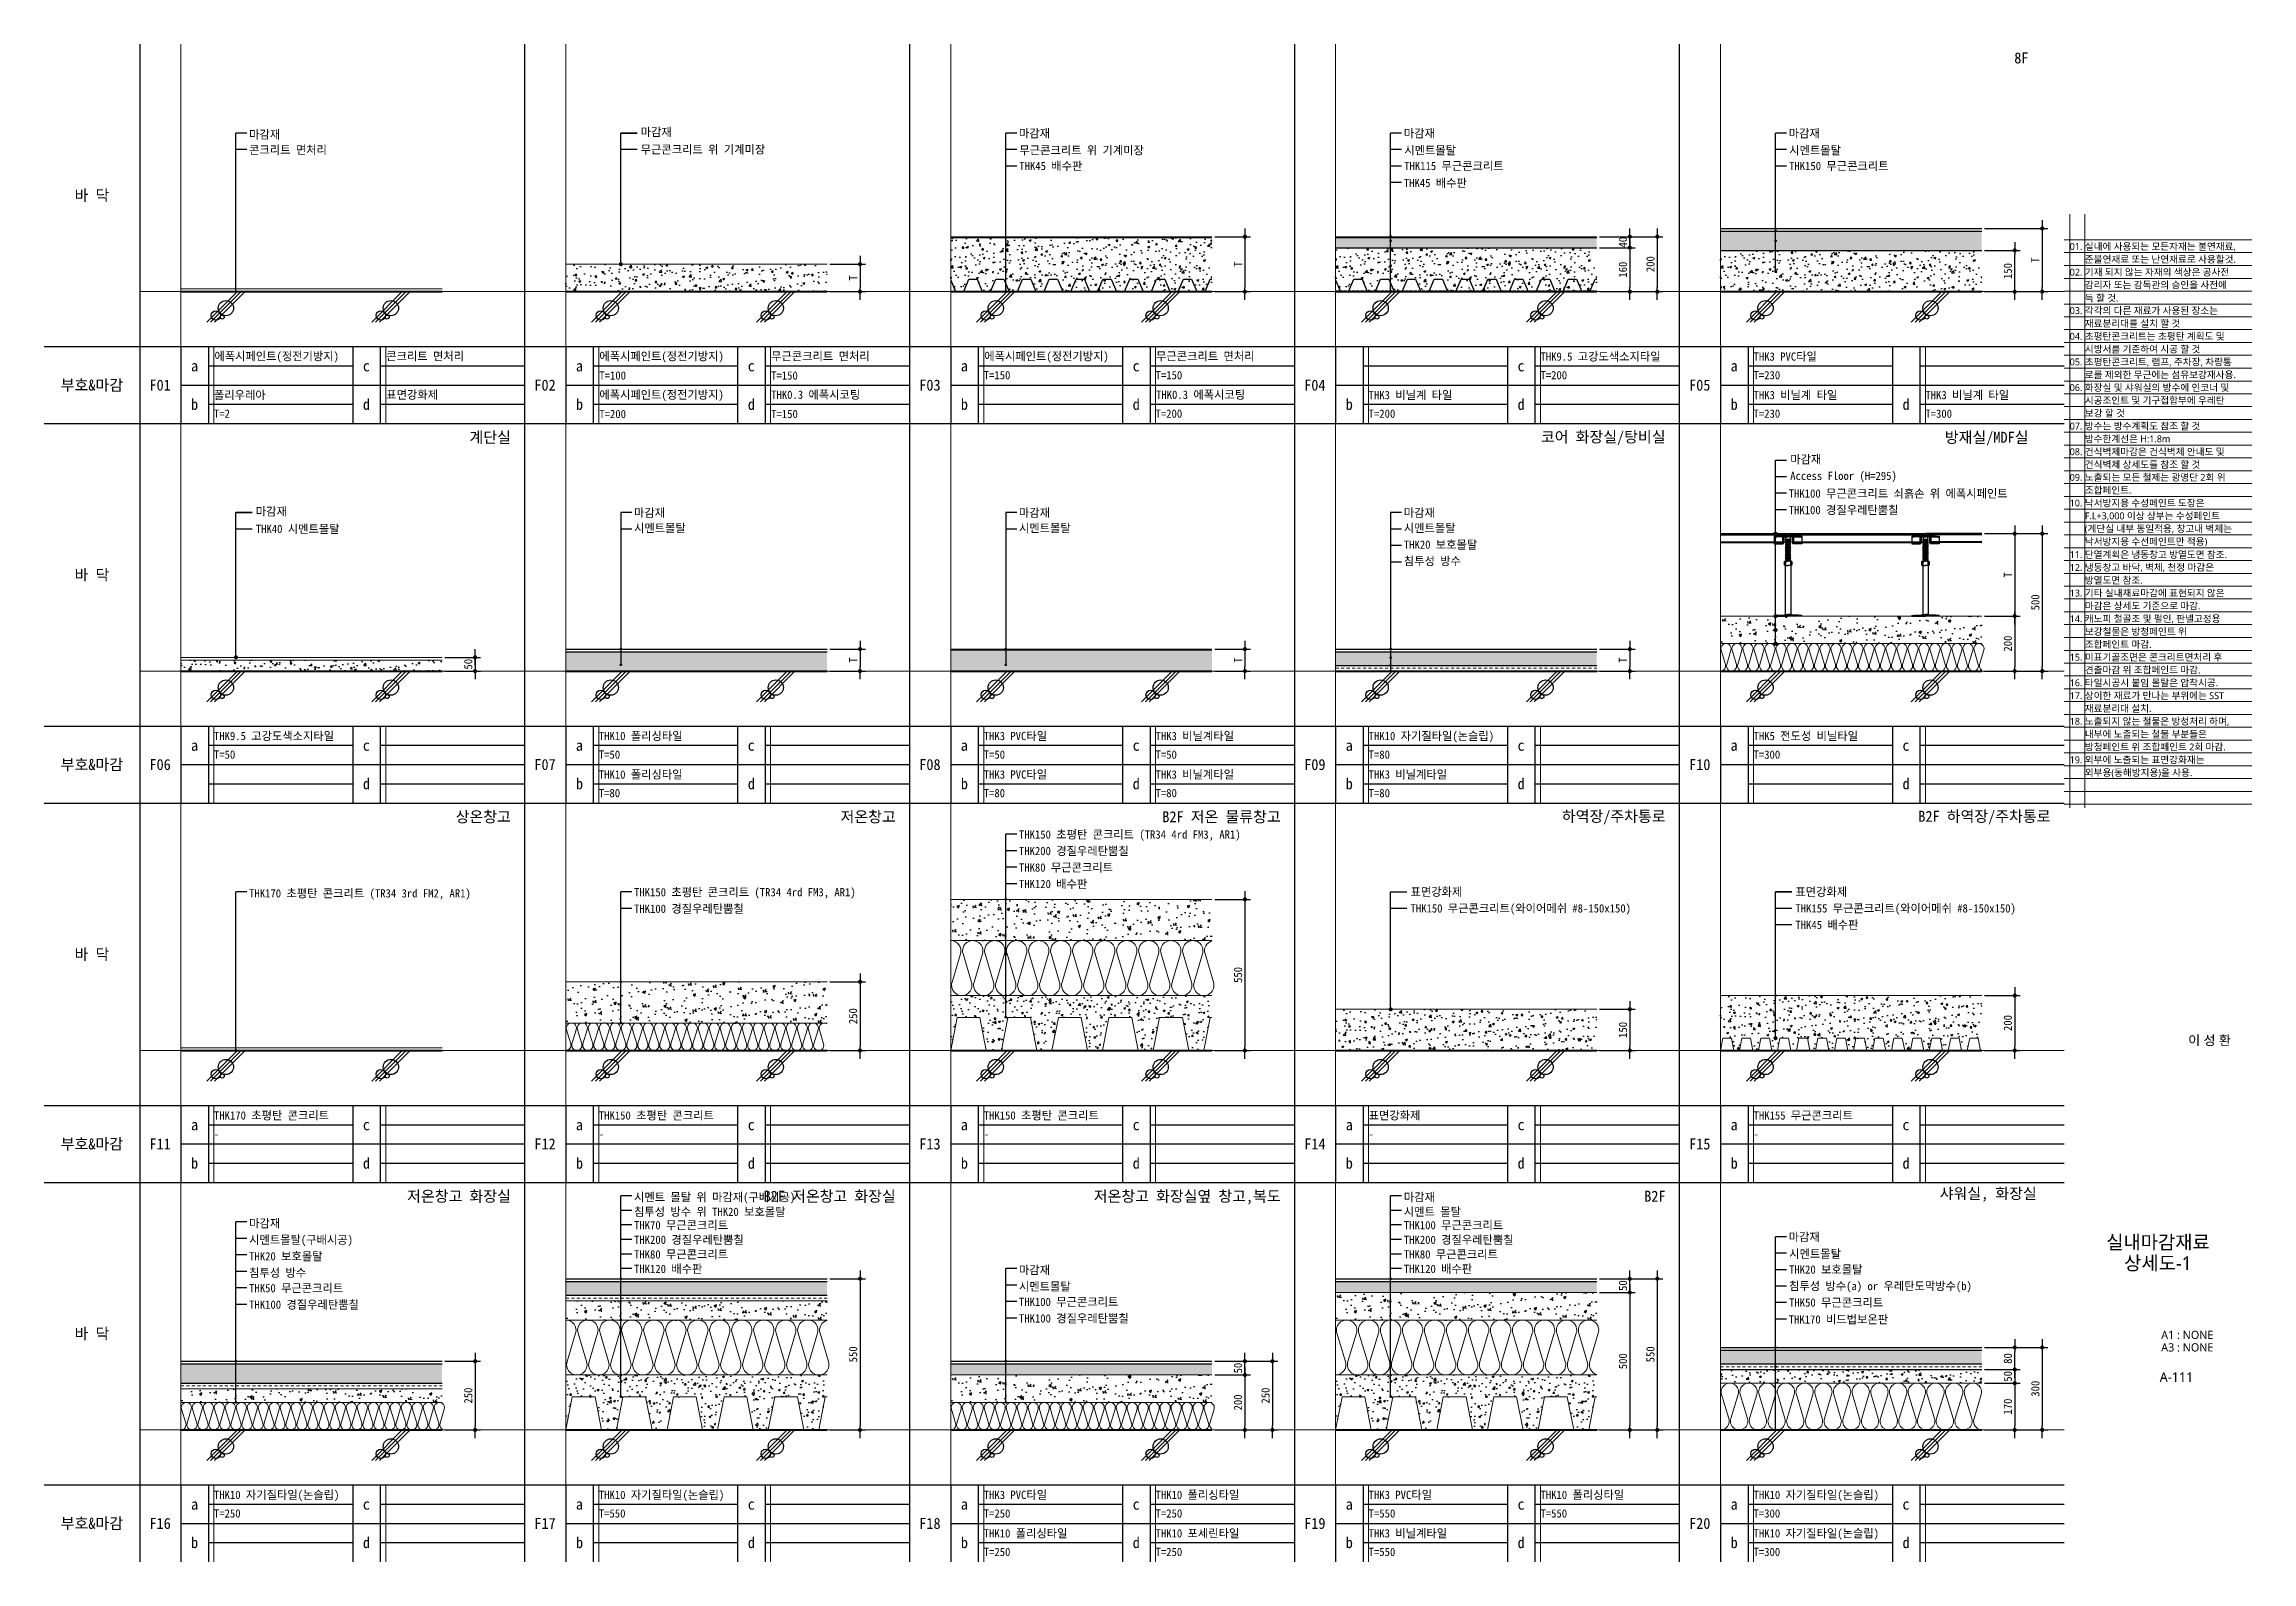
# Model space of a CAD drawing. Header units: millimetres. Extents: x 38 to 24868, y -11128 to 6117.
# Drawn here: x 38 to 8068, y -11128 to -5606 of the extents above; entities that cross this region are included whole.
import ezdxf
from ezdxf.enums import TextEntityAlignment as Align

# ---------------------------------------------------------------- set-up
doc = ezdxf.new("R2010")
doc.units = ezdxf.units.MM
doc.linetypes.add('DASHED', pattern=[0.75, 0.5, -0.25])
doc.linetypes.add('HID', pattern=[2, 1.1, -0.9])
doc.layers.get('0').update_dxf_attribs({"linetype": 'CONTINUOUS'})
for name, color, linetype, lineweight in [('A-BORD-TEXT', 3, 'CONTINUOUS', 25), ('A-CONC-LIN1', 2, 'CONTINUOUS', 40), ('A-ELEV-LIN3', 8, 'CONTINUOUS', 18), ('A-MKXS-TEXT1', 3, 'CONTINUOUS', 25), ('A-XXXX-DRBD', 9, 'CONTINUOUS', 20), ('A-XXXX-FIN2', 6, 'CONTINUOUS', 20), ('A-XXXX-INSL2', 8, 'CONTINUOUS', 18), ('A-XXXX-TABL', 7, 'CONTINUOUS', 25), ('A-XXXX-TXT1', 3, 'CONTINUOUS', 25), ('A-XXXX-TXT2', 3, 'CONTINUOUS', 25), ('A-XXXX-WAT1', 9, 'HID', 20)]:
    doc.layers.add(name, color=color, linetype=linetype, lineweight=lineweight)
for name, color, linetype in [('A-DIMS', 7, 'CONTINUOUS'), ('A-LEADER-7', 7, 'CONTINUOUS'), ('A-MKXS-LEAD', 7, 'CONTINUOUS'), ('A-SECT-LIN1', 4, 'CONTINUOUS'), ('A-SECT-LIN2', 8, 'CONTINUOUS'), ('A-XXXX-FIN3', 4, 'CONTINUOUS'), ('A-XXXX-HATC', 8, 'CONTINUOUS'), ('HAT', 8, 'CONTINUOUS'), ('STL', 1, 'CONTINUOUS'), ('SYM', 8, 'CONTINUOUS')]:
    doc.layers.add(name, color=color, linetype=linetype)
doc.layers.add('A-XXXX-NPLT', color=144, linetype='CONTINUOUS', lineweight=15, plot=False)
doc.styles.add('HY울릉도L', font='')
doc.styles.add('돋움체', font='')
doc.styles.add('돋음', font='malgun.ttf')
doc.styles.add('맑은 고딕', font='malgun.ttf')
doc.styles.add('맑은고딕', font='malgun.ttf')
doc.styles.get('HY울릉도L').set_extended_font_data('HYwulM')
doc.styles.get('돋움체').set_extended_font_data('DotumChe')
doc.dimstyles.new('CDIM', dxfattribs={"dimtxt": 3, "dimasz": 1.5, "dimexe": 2, "dimexo": 1, "dimgap": 1, "dimtad": 1, "dimdec": 0, "dimrnd": 0.5, "dimzin": 0, "dimdsep": 32, "dimlunit": 6, "dimtxsty": 'HY울릉도L', "dimblk1": '_CIDOT', "dimblk2": '_CIDOT', "dimsah": 1, "dimcen": 5.5, "dimclrd": 2, "dimclre": 2, "dimclrt": 7, "dimadec": 0, "dimazin": 0, "dimtfac": 1, "dimtdec": 0, "dimtix": 1, "dimtmove": 2, "dimatfit": 1, "dimldrblk": '_CIDOT', "dimfxl": 1, "dimtolj": 1, "dimtzin": 0, "dimlwd": -1, "dimarcsym": 0})
doc.dimstyles.new('DLEADER', dxfattribs={"dimscale": 50, "dimtxt": 3, "dimasz": 3, "dimexe": 1, "dimexo": 8, "dimgap": 1, "dimtad": 1, "dimdec": 0, "dimrnd": 0.25, "dimdsep": 32, "dimtxsty": '돋음', "dimblk": 'DOT', "dimcen": 5, "dimclrd": 4, "dimclre": 4, "dimclrt": 3, "dimadec": 0, "dimazin": 0, "dimtfac": 1, "dimtdec": 0, "dimtix": 1, "dimtmove": 2, "dimatfit": 1, "dimldrblk": 'DOT', "dimfxl": 1, "dimarcsym": 0})
pattern_1 = [(45, (5846.7104, -9967.2165), (-2.6516504, 2.6516504), []), (45, (5848.478, -9967.2165), (-2.6516504, 2.6516504), [])]
pattern_2 = [(45, (5346.7104, -9967.2165), (-2.6516504, 2.6516504), []), (45, (5348.478, -9967.2165), (-2.6516504, 2.6516504), [])]

msp = doc.modelspace()

# ---------------------------------------------------------------- texts
at = {"layer": 'A-BORD-TEXT', "style": '맑은고딕'}
for s, height, p in [('이 성 환', 35, (7991.9, -9247.5)), ('A1 : NONE', 30, (7928.2, -10317.1)), ('A3 : NONE', 30, (7928.2, -10362.4)), ('A-111', 35, (7855, -10472.8))]:
    msp.add_text(s, height=height, dxfattribs=at).set_placement(p, align=Align.RIGHT)
for s, p in [('실내마감재료', (7726.8, -9964.5)), ('상세도-1', (7726.8, -10040.8))]:
    msp.add_text(s, height=50, dxfattribs=at).set_placement(p, align=Align.MIDDLE_CENTER)
at = {"layer": 'A-MKXS-TEXT1', "style": '돋움체'}
for s, p in [('마감재', (2207.9, -5925.6)), ('무근콘크리트 위 기계미장', (2207.9, -5989.1)), ('마감재', (6389, -7116.4)), ('Access Floor (H=295)', (6389, -7176.4)), ('마감재', (807.9, -7306.1)), ('THK40 시멘트몰탈', (807.9, -7369.6)), ('표면강화제', (5007.9, -8690.1)), ('표면강화제', (6407.9, -8690.1)), ('THK150 무근콘크리트(와이어메쉬 #8-150x150)', (5007.9, -8750.1)), ('THK155 무근콘크리트(와이어메쉬 #8-150x150)', (6407.9, -8750.1)), ('THK45 배수판', (6407.9, -8810.1))]:
    msp.add_text(s, height=30, dxfattribs=at).set_placement(p, align=Align.MIDDLE_LEFT)
at = {"layer": 'A-XXXX-NPLT', "style": '돋움체'}
for s, p in [('8F', (7255.6, -5655.8)), ('계단실', (1735.6, -7036.3)), ('코어 화장실/탕비실', (5935.6, -7034.7)), ('방재실/MDF실', (7255.6, -7036.3)), ('상온창고', (1735.6, -8416.8)), ('저온창고', (3135.6, -8416.8)), ('B2F 저온 물류창고', (4535.6, -8416.8)), ('하역장/주차통로', (5935.6, -8415.2)), ('B2F 하역장/주차통로', (7335.6, -8415.2)), ('저온창고 화장실', (1735.6, -9797.3)), ('B2F 저온창고 화장실', (3135.6, -9797.3)), ('저온창고 화장실옆 창고,복도', (4535.6, -9797.3)), ('B2F', (5935.6, -9797.3)), ('샤워실, 화장실', (7285.6, -9787.2))]:
    msp.add_text(s, height=40, dxfattribs=at).set_placement(p, align=Align.MIDDLE_RIGHT)
at = {"layer": 'A-XXXX-TXT1', "style": '돋움체'}
for s, p in [('바 닥', (211.8, -6156)), ('부호&마감', (211.8, -6846.3)), ('F01', (459.9, -6846.3)), ('F02', (1859.9, -6846.3)), ('F03', (3259.9, -6846.3)), ('F04', (4659.9, -6846.3)), ('F05', (6059.9, -6846.3)), ('바 닥', (211.8, -7536.5)), ('부호&마감', (211.8, -8226.8)), ('F06', (459.9, -8226.8)), ('F07', (1859.9, -8226.8)), ('F08', (3259.9, -8226.8)), ('F09', (4659.9, -8226.8)), ('F10', (6059.9, -8226.8)), ('바 닥', (211.8, -8917)), ('부호&마감', (211.8, -9607.3)), ('F11', (459.9, -9607.3)), ('F12', (1859.9, -9607.3)), ('F13', (3259.9, -9607.3)), ('F14', (4659.9, -9607.3)), ('F15', (6059.9, -9607.3)), ('바 닥', (211.8, -10297.5)), ('부호&마감', (211.8, -10987.8)), ('F16', (459.9, -10987.8)), ('F17', (1859.9, -10987.8)), ('F18', (3259.9, -10987.8)), ('F19', (4659.9, -10987.8)), ('F20', (6059.9, -10987.8))]:
    msp.add_text(s, height=40, dxfattribs=at).set_placement(p, align=Align.MIDDLE_CENTER)
at = {"layer": 'A-XXXX-TXT2', "style": '돋움체'}
for s, p in [('마감재', (783.6, -5949.5)), ('마감재', (3583.6, -5945.4)), ('마감재', (4983.6, -5945.4)), ('마감재', (6383.6, -5945.4)), ('콘크리트 면처리', (783.6, -6005.4)), ('무근콘크리트 위 기계미장', (3585.3, -6007)), ('시멘트몰탈', (4985.3, -6007)), ('시멘트몰탈', (6385.3, -6007)), ('THK45 배수판', (3584.9, -6064)), ('THK45 배수판', (4983.6, -6125.9)), ('THK115 무근콘크리트', (4984.9, -6064)), ('THK150 무근콘크리트', (6384.9, -6064)), ('THK100 무근콘크리트 쇠흙손 위 에폭시페인트', (6383.6, -7255.9)), ('마감재', (2183.6, -7325.8)), ('마감재', (3583.6, -7325.8)), ('마감재', (4983.6, -7325.8)), ('THK100 경질우레탄뿜칠', (6383.6, -7315.9)), ('시멘트몰탈', (2183.6, -7381.7)), ('시멘트몰탈', (3583.6, -7381.7)), ('시멘트몰탈', (4983.6, -7381.7)), ('THK20 보호몰탈', (4983.6, -7441.7)), ('침투성 방수', (4983.6, -7501.7)), ('THK150 초평탄 콘크리트 (TR34 4rd FM3, AR1)', (3583.6, -8496.4)), ('THK200 경질우레탄뿜칠', (3583.6, -8556.4)), ('THK80 무근콘크리트', (3583.6, -8616.4)), ('THK120 배수판', (3583.6, -8676.4)), ('THK170 초평탄 콘크리트 (TR34 3rd FM2, AR1)', (783.6, -8710.5)), ('THK150 초평탄 콘크리트 (TR34 4rd FM3, AR1)', (2183.6, -8706.4)), ('THK100 경질우레탄뿜칠', (2183.6, -8766.4)), ('시멘트 몰탈 위 마감재(구배시공)', (2183.6, -9816)), ('마감재', (4983.6, -9816)), ('침투성 방수 위 THK20 보호몰탈', (2183.6, -9869)), ('시멘트 몰탈', (4983.6, -9869)), ('시멘트몰탈(구배시공)', (783.6, -9971)), ('마감재', (783.6, -9911)), ('THK70 무근콘크리트', (2183.6, -9917.9)), ('THK200 경질우레탄뿜칠', (2183.6, -9970.9)), ('THK100 무근콘크리트', (4983.6, -9917.9)), ('THK200 경질우레탄뿜칠', (4983.6, -9970.9)), ('마감재', (6383.6, -9960.6)), ('THK20 보호몰탈', (783.6, -10031)), ('THK80 무근콘크리트', (2183.6, -10023.9)), ('THK80 무근콘크리트', (4983.6, -10023.9)), ('시멘트몰탈', (6385.3, -10022.2)), ('THK50 무근콘크리트', (783.6, -10146.9)), ('침투성 방수', (783.6, -10091)), ('THK120 배수판', (2183.6, -10076.9)), ('시멘트몰탈', (3583.6, -10141)), ('마감재', (3583.6, -10081)), ('THK120 배수판', (4983.6, -10076.9)), ('THK20 보호몰탈', (6384.9, -10079.2)), ('침투성 방수(a) or 우레탄도막방수(b)', (6384.9, -10139.2)), ('THK100 경질우레탄뿜칠', (783.6, -10206.9)), ('THK100 무근콘크리트', (3583.6, -10196.9)), ('THK50 무근콘크리트', (6384.9, -10199.2)), ('THK100 경질우레탄뿜칠', (3583.6, -10256.9)), ('THK170 비드법보온판', (6383.6, -10260.6))]:
    msp.add_text(s, height=30, dxfattribs=at).set_placement(p)
for s, p in [('에폭시페인트(정전기방지)', (657.4, -6741.3)), ('콘크리트 면처리', (1282.4, -6741.3)), ('에폭시페인트(정전기방지)', (2057.4, -6741.3)), ('무근콘크리트 면처리', (2682.4, -6741.3)), ('에폭시페인트(정전기방지)', (3457.4, -6741.3)), ('무근콘크리트 면처리', (4082.4, -6741.3)), ('THK9.5 고강도색소지타일', (5480.6, -6742.5)), ('THK3 PVC타일', (6255.6, -6742.5)), ('T=100', (2057.4, -6811.3)), ('T=150', (2682.4, -6811.3)), ('T=150', (3455.6, -6810.1)), ('T=150', (4080.6, -6810.1)), ('T=200', (5480.6, -6810.1)), ('T=230', (6255.6, -6810.1)), ('폴리우레아', (655.6, -6882.5)), ('표면강화제', (1282.4, -6881.3)), ('에폭시페인트(정전기방지)', (2057.4, -6881.3)), ('THK0.3 에폭시코팅', (2682.4, -6881.3)), ('THK0.3 에폭시코팅', (4082.4, -6881.3)), ('THK3 비닐계 타일', (4855.6, -6882.5)), ('THK3 비닐계 타일', (6255.6, -6882.5)), ('THK3 비닐계 타일', (6880.6, -6882.5)), ('T=2', (655.6, -6950.1)), ('T=200', (2057.4, -6951.3)), ('T=150', (2682.4, -6951.3)), ('T=200', (4080.6, -6950.1)), ('T=200', (4855.6, -6950.1)), ('T=230', (6255.6, -6950.1)), ('T=300', (6880.6, -6950.1)), ('THK9.5 고강도색소지타일', (655.6, -8123)), ('THK10 폴리싱타일', (2055.6, -8123)), ('THK3 PVC타일', (3455.6, -8123)), ('THK3 비닐계타일', (4080.6, -8123)), ('THK10 자기질타일(논슬립)', (4855.6, -8123)), ('THK5 전도성 비닐타일', (6255.6, -8123)), ('T=50', (655.6, -8190.6)), ('T=50', (2055.6, -8190.6)), ('T=50', (3455.6, -8190.6)), ('T=50', (4080.6, -8190.6)), ('T=80', (4855.6, -8190.6)), ('T=300', (6255.6, -8190.6)), ('THK10 폴리싱타일', (2055.6, -8263)), ('THK3 PVC타일', (3455.6, -8263)), ('THK3 비닐계타일', (4080.6, -8263)), ('THK3 비닐계타일', (4855.6, -8263)), ('T=80', (2055.6, -8330.6)), ('T=80', (3455.6, -8330.6)), ('T=80', (4080.6, -8330.6)), ('T=80', (4855.6, -8330.6)), ('THK170 초평탄 콘크리트', (655.6, -9503.5)), ('THK150 초평탄 콘크리트', (2055.6, -9503.5)), ('THK150 초평탄 콘크리트', (3455.6, -9503.5)), ('표면강화제', (4855.6, -9503.5)), ('THK155 무근콘크리트', (6255.6, -9503.5)), ('-', (655.6, -9571.1)), ('-', (2055.6, -9571.1)), ('-', (3455.6, -9571.1)), ('-', (4855.6, -9571.1)), ('-', (6255.6, -9571.1)), ('THK10 자기질타일(논슬립)', (655.6, -10884)), ('THK10 자기질타일(논슬립)', (2055.6, -10884)), ('THK3 PVC타일', (3455.6, -10884)), ('THK10 폴리싱타일', (4080.6, -10884)), ('THK3 PVC타일', (4855.6, -10884)), ('THK10 폴리싱타일', (5480.6, -10884)), ('THK10 자기질타일(논슬립)', (6255.6, -10884)), ('T=250', (655.6, -10951.6)), ('T=550', (2055.6, -10951.6)), ('T=250', (3455.6, -10951.6)), ('T=250', (4080.6, -10951.6)), ('T=550', (4855.6, -10951.6)), ('T=550', (5480.6, -10951.6)), ('T=300', (6255.6, -10951.6)), ('THK10 폴리싱타일', (3455.6, -11024)), ('T=250', (3455.6, -11091.6)), ('THK10 포세린타일', (4080.6, -11024)), ('T=250', (4080.6, -11091.6)), ('THK3 비닐계타일', (4855.6, -11024)), ('T=550', (4855.6, -11091.6)), ('THK10 자기질타일(논슬립)', (6255.6, -11024)), ('T=300', (6255.6, -11091.6))]:
    msp.add_text(s, height=30, dxfattribs=at).set_placement(p, align=Align.MIDDLE_LEFT)
for s, p in [('a', (585.2, -6776.3)), ('c', (1210.2, -6776.3)), ('a', (1985.1, -6776.3)), ('c', (2610.1, -6776.3)), ('a', (3385.1, -6776.3)), ('c', (4010.1, -6776.3)), ('c', (5410.1, -6776.3)), ('a', (6185.1, -6776.3)), ('b', (585.3, -6916.3)), ('d', (1210.3, -6916.3)), ('b', (1985.3, -6916.3)), ('d', (2610.3, -6916.3)), ('b', (3385.3, -6916.3)), ('d', (4010.3, -6916.3)), ('b', (4785.3, -6916.3)), ('d', (5410.3, -6916.3)), ('b', (6185.3, -6916.3)), ('d', (6810.3, -6916.3)), ('a', (585.1, -8156.8)), ('c', (1210.1, -8156.8)), ('a', (1985.1, -8156.8)), ('c', (2610.1, -8156.8)), ('c', (2610.1, -8156.8)), ('a', (3385.1, -8156.8)), ('c', (4010.1, -8156.8)), ('a', (4785.1, -8156.8)), ('c', (5410.1, -8156.8)), ('a', (6185.1, -8156.8)), ('c', (6810.1, -8156.8)), ('d', (1210.3, -8296.8)), ('b', (1985.3, -8296.8)), ('d', (2610.3, -8296.8)), ('d', (2610.3, -8296.8)), ('b', (3385.3, -8296.8)), ('d', (4010.3, -8296.8)), ('b', (4785.3, -8296.8)), ('d', (5410.3, -8296.8)), ('d', (6810.3, -8296.8)), ('a', (585.1, -9537.3)), ('c', (1210.1, -9537.3)), ('a', (1985.1, -9537.3)), ('c', (2610.1, -9537.3)), ('a', (3385.1, -9537.3)), ('c', (4010.1, -9537.3)), ('a', (4785.1, -9537.3)), ('c', (5410.1, -9537.3)), ('a', (6185.1, -9537.3)), ('c', (6810.1, -9537.3)), ('b', (585.3, -9677.3)), ('d', (1210.3, -9677.3)), ('b', (1985.3, -9677.3)), ('d', (2610.3, -9677.3)), ('b', (3385.3, -9677.3)), ('d', (4010.3, -9677.3)), ('b', (4785.3, -9677.3)), ('d', (5410.3, -9677.3)), ('b', (6185.3, -9677.3)), ('d', (6810.3, -9677.3)), ('a', (585.1, -10917.8)), ('c', (1210.1, -10917.8)), ('a', (1985.1, -10917.8)), ('c', (2610.1, -10917.8)), ('a', (3385.1, -10917.8)), ('c', (4010.1, -10917.8)), ('a', (4785.1, -10917.8)), ('c', (5410.1, -10917.8)), ('a', (6185.1, -10917.8)), ('c', (6810.1, -10917.8)), ('b', (585.3, -11057.8)), ('d', (1210.3, -11057.8)), ('b', (1985.3, -11057.8)), ('d', (2610.3, -11057.8)), ('b', (3385.3, -11057.8)), ('d', (4010.3, -11057.8)), ('b', (4785.3, -11057.8)), ('d', (5410.3, -11057.8)), ('b', (6185.3, -11057.8)), ('d', (6810.3, -11057.8))]:
    msp.add_text(s, height=40, dxfattribs=at).set_placement(p, align=Align.MIDDLE_CENTER)

# ---------------------------------------------------------------- blocks, each defined once
blk = doc.blocks.new('table')
at = {"layer": 'A-XXXX-NPLT'}
for p, q in [((413.2, -794.7), (413.2, -654.7)), ((725.7, -794.7), (725.7, -654.7)), ((1113.2, -794.7), (1113.2, -654.7)), ((1425.7, -794.7), (1425.7, -654.7)), ((1813.2, -794.7), (1813.2, -654.7)), ((2125.7, -794.7), (2125.7, -654.7)), ((2513.2, -794.7), (2513.2, -654.7)), ((2825.7, -794.7), (2825.7, -654.7)), ((3213.2, -794.7), (3213.2, -654.7)), ((3525.7, -794.7), (3525.7, -654.7)), ((413.2, -1485), (413.2, -1345)), ((725.7, -1485), (725.7, -1345)), ((1113.2, -1485), (1113.2, -1345)), ((1425.7, -1485), (1425.7, -1345)), ((1813.2, -1485), (1813.2, -1345)), ((2125.7, -1485), (2125.7, -1345)), ((2513.2, -1485), (2513.2, -1345)), ((2825.7, -1485), (2825.7, -1345)), ((3213.2, -1485), (3213.2, -1345)), ((3525.7, -1485), (3525.7, -1345)), ((413.2, -2175.2), (413.2, -2035.2)), ((725.7, -2175.2), (725.7, -2035.2)), ((1113.2, -2175.2), (1113.2, -2035.2)), ((1425.7, -2175.2), (1425.7, -2035.2)), ((1813.2, -2175.2), (1813.2, -2035.2)), ((2125.7, -2175.2), (2125.7, -2035.2)), ((2513.2, -2175.2), (2513.2, -2035.2)), ((2825.7, -2175.2), (2825.7, -2035.2)), ((3213.2, -2175.2), (3213.2, -2035.2)), ((3525.7, -2175.2), (3525.7, -2035.2)), ((413.2, -2865.5), (413.2, -2725.5)), ((725.7, -2865.5), (725.7, -2725.5)), ((1113.2, -2865.5), (1113.2, -2725.5)), ((1425.7, -2865.5), (1425.7, -2725.5)), ((1813.2, -2865.5), (1813.2, -2725.5)), ((2125.7, -2865.5), (2125.7, -2725.5)), ((2513.2, -2865.5), (2513.2, -2725.5)), ((2825.7, -2865.5), (2825.7, -2725.5)), ((3213.2, -2865.5), (3213.2, -2725.5)), ((3525.7, -2865.5), (3525.7, -2725.5))]:
    blk.add_line(p, q, dxfattribs=at)
at = {"layer": 'A-XXXX-TABL'}
for p, q in [((278.2, -104.5), (278.2, -2865.5)), ((978.2, -104.5), (978.2, -2865.5)), ((1678.2, -104.5), (1678.2, -2865.5)), ((2378.2, -104.5), (2378.2, -2865.5)), ((3078.2, -104.5), (3078.2, -2865.5)), ((104.5, -654.7), (3778.2, -654.7)), ((353.2, -654.7), (353.2, -794.7)), ((403.2, -654.7), (403.2, -794.7)), ((665.7, -654.7), (665.7, -794.7)), ((715.7, -654.7), (715.7, -794.7)), ((1053.2, -654.7), (1053.2, -794.7)), ((1103.2, -654.7), (1103.2, -794.7)), ((1365.7, -654.7), (1365.7, -794.7)), ((1415.7, -654.7), (1415.7, -794.7)), ((1753.2, -654.7), (1753.2, -794.7)), ((1803.2, -654.7), (1803.2, -794.7)), ((2065.7, -654.7), (2065.7, -794.7)), ((2115.7, -654.7), (2115.7, -794.7)), ((2453.2, -654.7), (2453.2, -794.7)), ((2503.2, -654.7), (2503.2, -794.7)), ((2765.7, -654.7), (2765.7, -794.7)), ((2815.7, -654.7), (2815.7, -794.7)), ((3153.2, -654.7), (3153.2, -794.7)), ((3203.2, -654.7), (3203.2, -794.7)), ((3465.7, -654.7), (3465.7, -794.7)), ((3515.7, -654.7), (3515.7, -794.7)), ((403.2, -689.7), (665.7, -689.7)), ((715.7, -689.7), (978.2, -689.7)), ((1103.2, -689.7), (1365.7, -689.7)), ((1415.7, -689.7), (1678.2, -689.7)), ((1803.2, -689.7), (2065.7, -689.7)), ((2115.7, -689.7), (2378.2, -689.7)), ((2503.2, -689.7), (2765.7, -689.7)), ((2815.7, -689.7), (3078.2, -689.7)), ((3203.2, -689.7), (3465.7, -689.7)), ((3515.7, -689.7), (3778.2, -689.7)), ((353.2, -724.7), (978.2, -724.7)), ((403.2, -759.7), (665.7, -759.7)), ((715.7, -759.7), (978.2, -759.7)), ((1053.2, -724.7), (1678.2, -724.7)), ((1103.2, -759.7), (1365.7, -759.7)), ((1415.7, -759.7), (1678.2, -759.7)), ((1753.2, -724.7), (2378.2, -724.7)), ((1803.2, -759.7), (2065.7, -759.7)), ((2115.7, -759.7), (2378.2, -759.7)), ((2453.2, -724.7), (3078.2, -724.7)), ((2503.2, -759.7), (2765.7, -759.7)), ((2815.7, -759.7), (3078.2, -759.7)), ((3153.2, -724.7), (3778.2, -724.7)), ((3203.2, -759.7), (3465.7, -759.7)), ((3515.7, -759.7), (3778.2, -759.7)), ((104.5, -794.7), (3778.2, -794.7)), ((104.5, -1345), (3778.2, -1345)), ((353.2, -1345), (353.2, -1485)), ((403.2, -1345), (403.2, -1485)), ((665.7, -1345), (665.7, -1485)), ((715.7, -1345), (715.7, -1485)), ((1053.2, -1345), (1053.2, -1485)), ((1103.2, -1345), (1103.2, -1485)), ((1365.7, -1345), (1365.7, -1485)), ((1415.7, -1345), (1415.7, -1485)), ((1753.2, -1345), (1753.2, -1485)), ((1803.2, -1345), (1803.2, -1485)), ((2065.7, -1345), (2065.7, -1485)), ((2115.7, -1345), (2115.7, -1485)), ((2453.2, -1345), (2453.2, -1485)), ((2503.2, -1345), (2503.2, -1485)), ((2765.7, -1345), (2765.7, -1485)), ((2815.7, -1345), (2815.7, -1485)), ((3153.2, -1345), (3153.2, -1485)), ((3203.2, -1345), (3203.2, -1485)), ((3465.7, -1345), (3465.7, -1485)), ((3515.7, -1345), (3515.7, -1485)), ((403.2, -1380), (665.7, -1380)), ((715.7, -1380), (978.2, -1380)), ((1103.2, -1380), (1365.7, -1380)), ((1415.7, -1380), (1678.2, -1380)), ((1803.2, -1380), (2065.7, -1380)), ((2115.7, -1380), (2378.2, -1380)), ((2503.2, -1380), (2765.7, -1380)), ((2815.7, -1380), (3078.2, -1380)), ((3203.2, -1380), (3465.7, -1380)), ((3515.7, -1380), (3778.2, -1380)), ((353.2, -1415), (978.2, -1415)), ((1053.2, -1415), (1678.2, -1415)), ((1753.2, -1415), (2378.2, -1415)), ((2453.2, -1415), (3078.2, -1415)), ((3153.2, -1415), (3778.2, -1415)), ((104.5, -1485), (3778.2, -1485)), ((403.2, -1450), (665.7, -1450)), ((715.7, -1450), (978.2, -1450)), ((1103.2, -1450), (1365.7, -1450)), ((1415.7, -1450), (1678.2, -1450)), ((1803.2, -1450), (2065.7, -1450)), ((2115.7, -1450), (2378.2, -1450)), ((2503.2, -1450), (2765.7, -1450)), ((2815.7, -1450), (3078.2, -1450)), ((3203.2, -1450), (3465.7, -1450)), ((3515.7, -1450), (3778.2, -1450)), ((104.5, -2035.2), (3778.2, -2035.2)), ((353.2, -2035.2), (353.2, -2175.2)), ((403.2, -2035.2), (403.2, -2175.2)), ((665.7, -2035.2), (665.7, -2175.2)), ((715.7, -2035.2), (715.7, -2175.2)), ((1053.2, -2035.2), (1053.2, -2175.2)), ((1103.2, -2035.2), (1103.2, -2175.2)), ((1365.7, -2035.2), (1365.7, -2175.2)), ((1415.7, -2035.2), (1415.7, -2175.2)), ((1753.2, -2035.2), (1753.2, -2175.2)), ((1803.2, -2035.2), (1803.2, -2175.2)), ((2065.7, -2035.2), (2065.7, -2175.2)), ((2115.7, -2035.2), (2115.7, -2175.2)), ((2453.2, -2035.2), (2453.2, -2175.2)), ((2503.2, -2035.2), (2503.2, -2175.2)), ((2765.7, -2035.2), (2765.7, -2175.2)), ((2815.7, -2035.2), (2815.7, -2175.2)), ((3153.2, -2035.2), (3153.2, -2175.2)), ((3203.2, -2035.2), (3203.2, -2175.2)), ((3465.7, -2035.2), (3465.7, -2175.2)), ((3515.7, -2035.2), (3515.7, -2175.2)), ((403.2, -2070.2), (665.7, -2070.2)), ((715.7, -2070.2), (978.2, -2070.2)), ((1103.2, -2070.2), (1365.7, -2070.2)), ((1415.7, -2070.2), (1678.2, -2070.2)), ((1803.2, -2070.2), (2065.7, -2070.2)), ((2115.7, -2070.2), (2378.2, -2070.2)), ((2503.2, -2070.2), (2765.7, -2070.2)), ((2815.7, -2070.2), (3078.2, -2070.2)), ((3203.2, -2070.2), (3465.7, -2070.2)), ((3515.7, -2070.2), (3778.2, -2070.2)), ((353.2, -2105.2), (978.2, -2105.2)), ((1053.2, -2105.2), (1678.2, -2105.2)), ((1753.2, -2105.2), (2378.2, -2105.2)), ((2453.2, -2105.2), (3078.2, -2105.2)), ((3153.2, -2105.2), (3778.2, -2105.2)), ((403.2, -2140.2), (665.7, -2140.2)), ((715.7, -2140.2), (978.2, -2140.2)), ((1103.2, -2140.2), (1365.7, -2140.2)), ((1415.7, -2140.2), (1678.2, -2140.2)), ((1803.2, -2140.2), (2065.7, -2140.2)), ((2115.7, -2140.2), (2378.2, -2140.2)), ((2503.2, -2140.2), (2765.7, -2140.2)), ((2815.7, -2140.2), (3078.2, -2140.2)), ((3203.2, -2140.2), (3465.7, -2140.2)), ((3515.7, -2140.2), (3778.2, -2140.2)), ((104.5, -2175.2), (3778.2, -2175.2)), ((104.5, -2725.5), (3778.2, -2725.5)), ((353.2, -2725.5), (353.2, -2865.5)), ((403.2, -2725.5), (403.2, -2865.5)), ((665.7, -2725.5), (665.7, -2865.5)), ((715.7, -2725.5), (715.7, -2865.5)), ((1053.2, -2725.5), (1053.2, -2865.5)), ((1103.2, -2725.5), (1103.2, -2865.5)), ((1365.7, -2725.5), (1365.7, -2865.5)), ((1415.7, -2725.5), (1415.7, -2865.5)), ((1753.2, -2725.5), (1753.2, -2865.5)), ((1803.2, -2725.5), (1803.2, -2865.5)), ((2065.7, -2725.5), (2065.7, -2865.5)), ((2115.7, -2725.5), (2115.7, -2865.5)), ((2453.2, -2725.5), (2453.2, -2865.5)), ((2503.2, -2725.5), (2503.2, -2865.5)), ((2765.7, -2725.5), (2765.7, -2865.5)), ((2815.7, -2725.5), (2815.7, -2865.5)), ((3153.2, -2725.5), (3153.2, -2865.5)), ((3203.2, -2725.5), (3203.2, -2865.5)), ((3465.7, -2725.5), (3465.7, -2865.5)), ((3515.7, -2725.5), (3515.7, -2865.5)), ((403.2, -2760.5), (665.7, -2760.5)), ((715.7, -2760.5), (978.2, -2760.5)), ((1103.2, -2760.5), (1365.7, -2760.5)), ((1415.7, -2760.5), (1678.2, -2760.5)), ((1803.2, -2760.5), (2065.7, -2760.5)), ((2115.7, -2760.5), (2378.2, -2760.5)), ((2503.2, -2760.5), (2765.7, -2760.5)), ((2815.7, -2760.5), (3078.2, -2760.5)), ((3203.2, -2760.5), (3465.7, -2760.5)), ((3515.7, -2760.5), (3778.2, -2760.5)), ((353.2, -2795.5), (978.2, -2795.5)), ((1053.2, -2795.5), (1678.2, -2795.5)), ((1753.2, -2795.5), (2378.2, -2795.5)), ((2453.2, -2795.5), (3078.2, -2795.5)), ((3153.2, -2795.5), (3778.2, -2795.5)), ((403.2, -2830.5), (665.7, -2830.5)), ((715.7, -2830.5), (978.2, -2830.5)), ((1103.2, -2830.5), (1365.7, -2830.5)), ((1415.7, -2830.5), (1678.2, -2830.5)), ((1803.2, -2830.5), (2065.7, -2830.5)), ((2115.7, -2830.5), (2378.2, -2830.5)), ((2503.2, -2830.5), (2765.7, -2830.5)), ((2815.7, -2830.5), (3078.2, -2830.5)), ((3203.2, -2830.5), (3465.7, -2830.5)), ((3515.7, -2830.5), (3778.2, -2830.5))]:
    blk.add_line(p, q, dxfattribs=at)
blk = doc.blocks.new('_CIDOT')
at = {"color": 0, "linetype": 'ByBlock'}
blk.add_line((2, 0), (-1, 0), dxfattribs=at)
at = {"color": 0, "linetype": 'ByBlock', "const_width": 0.5}
blk.add_lwpolyline([(-0.25, 0, 1), (0.25, 0, 1)], format="xyb", close=True, dxfattribs=at)
blk = doc.blocks.new('*D5')
at = {"layer": 'A-DIMS', "lineweight": -2, "transparency": 16777216}
for p, q in [((4295.6, -6306.3), (4425.6, -6306.3)), ((4295.6, -6506.3), (4425.6, -6506.3))]:
    blk.add_line(p, q, dxfattribs=at)
at = {"layer": 'A-DIMS', "transparency": 16777216}
blk.add_line((4405.6, -6321.3), (4405.6, -6491.3), dxfattribs=at)
at = {"layer": 'A-DIMS', "transparency": 16777216, "xscale": 15, "yscale": 15, "zscale": 15}
for p, rotation in [((4405.6, -6306.3), 90), ((4405.6, -6506.3), 270)]:
    blk.add_blockref('_CIDOT', p, dxfattribs=dict(at, rotation=rotation))
at = {"layer": 'A-DIMS', "color": 3, "transparency": 16777216, "insert": (4380.6, -6406.3), "char_height": 30, "attachment_point": 5, "rotation": 90, "style": '돋움체'}
blk.add_mtext('\\A1;T', dxfattribs=at)
blk = doc.blocks.new('*D6')
at = {"layer": 'A-DIMS', "lineweight": -2, "transparency": 16777216}
for p, q in [((5695.6, -6346.3), (5825.6, -6346.3)), ((5695.6, -6506.3), (5825.6, -6506.3))]:
    blk.add_line(p, q, dxfattribs=at)
at = {"layer": 'A-DIMS', "transparency": 16777216}
blk.add_line((5805.6, -6361.3), (5805.6, -6491.3), dxfattribs=at)
at = {"layer": 'A-DIMS', "transparency": 16777216, "xscale": 15, "yscale": 15, "zscale": 15}
for p, rotation in [((5805.6, -6346.3), 90), ((5805.6, -6506.3), 270)]:
    blk.add_blockref('_CIDOT', p, dxfattribs=dict(at, rotation=rotation))
at = {"layer": 'A-DIMS', "color": 3, "transparency": 16777216, "insert": (5780.6, -6426.3), "char_height": 30, "attachment_point": 5, "rotation": 90, "style": '돋움체'}
blk.add_mtext('\\A1;160', dxfattribs=at)
blk = doc.blocks.new('_Dot')
at = {"color": 0, "linetype": 'ByBlock', "lineweight": -2}
blk.add_line((-0.5, 0), (-1, 0), dxfattribs=at)
at = {"color": 0, "linetype": 'ByBlock', "const_width": 0.5}
blk.add_lwpolyline([(-0.25, 0, 1), (0.25, 0, 1)], format="xyb", close=True, dxfattribs=at)
blk = doc.blocks.new('*D7')
at = {"layer": 'A-DIMS', "lineweight": -2, "transparency": 16777216}
for p, q in [((2895.6, -6406.3), (3025.6, -6406.3)), ((2895.6, -6506.3), (3025.6, -6506.3))]:
    blk.add_line(p, q, dxfattribs=at)
at = {"layer": 'A-DIMS', "transparency": 16777216}
blk.add_line((3005.6, -6421.3), (3005.6, -6491.3), dxfattribs=at)
at = {"layer": 'A-DIMS', "transparency": 16777216, "xscale": 15, "yscale": 15, "zscale": 15}
for p, rotation in [((3005.6, -6406.3), 90), ((3005.6, -6506.3), 270)]:
    blk.add_blockref('_CIDOT', p, dxfattribs=dict(at, rotation=rotation))
at = {"layer": 'A-DIMS', "color": 3, "transparency": 16777216, "insert": (2980.6, -6456.3), "char_height": 30, "attachment_point": 5, "rotation": 90, "style": '돋움체'}
blk.add_mtext('\\A1;T', dxfattribs=at)
blk = doc.blocks.new('*D8')
at = {"layer": 'A-DIMS', "lineweight": -2, "transparency": 16777216}
for p, q in [((1495.6, -7836.8), (1625.6, -7836.8)), ((1495.6, -7886.8), (1625.6, -7886.8))]:
    blk.add_line(p, q, dxfattribs=at)
at = {"layer": 'A-DIMS', "transparency": 16777216}
for p, q in [((1605.6, -7821.8), (1605.6, -7806.8)), ((1605.6, -7836.8), (1605.6, -7886.8)), ((1605.6, -7901.8), (1605.6, -7916.8))]:
    blk.add_line(p, q, dxfattribs=at)
at = {"layer": 'A-DIMS', "transparency": 16777216, "xscale": 15, "yscale": 15, "zscale": 15}
for p, rotation in [((1605.6, -7836.8), 270), ((1605.6, -7886.8), 90)]:
    blk.add_blockref('_CIDOT', p, dxfattribs=dict(at, rotation=rotation))
at = {"layer": 'A-DIMS', "color": 3, "transparency": 16777216, "insert": (1580.6, -7861.8), "char_height": 30, "attachment_point": 5, "rotation": 90, "style": '돋움체'}
blk.add_mtext('\\A1;50', dxfattribs=at)
blk = doc.blocks.new('*D9')
at = {"layer": 'A-DIMS', "lineweight": -2, "transparency": 16777216}
for p, q in [((4295.6, -7806.8), (4425.6, -7806.8)), ((4295.6, -7886.8), (4425.6, -7886.8))]:
    blk.add_line(p, q, dxfattribs=at)
at = {"layer": 'A-DIMS', "transparency": 16777216}
blk.add_line((4405.6, -7821.8), (4405.6, -7871.8), dxfattribs=at)
at = {"layer": 'A-DIMS', "transparency": 16777216, "xscale": 15, "yscale": 15, "zscale": 15}
for p, rotation in [((4405.6, -7806.8), 90), ((4405.6, -7886.8), 270)]:
    blk.add_blockref('_CIDOT', p, dxfattribs=dict(at, rotation=rotation))
at = {"layer": 'A-DIMS', "color": 3, "transparency": 16777216, "insert": (4380.6, -7846.8), "char_height": 30, "attachment_point": 5, "rotation": 90, "style": '돋움체'}
blk.add_mtext('\\A1;T', dxfattribs=at)
blk = doc.blocks.new('*D10')
at = {"layer": 'A-DIMS', "lineweight": -2, "transparency": 16777216}
for p, q in [((5695.6, -7806.8), (5825.6, -7806.8)), ((5695.6, -7886.8), (5825.6, -7886.8))]:
    blk.add_line(p, q, dxfattribs=at)
at = {"layer": 'A-DIMS', "transparency": 16777216}
blk.add_line((5805.6, -7821.8), (5805.6, -7871.8), dxfattribs=at)
at = {"layer": 'A-DIMS', "transparency": 16777216, "xscale": 15, "yscale": 15, "zscale": 15}
for p, rotation in [((5805.6, -7806.8), 90), ((5805.6, -7886.8), 270)]:
    blk.add_blockref('_CIDOT', p, dxfattribs=dict(at, rotation=rotation))
at = {"layer": 'A-DIMS', "color": 3, "transparency": 16777216, "insert": (5780.6, -7846.8), "char_height": 30, "attachment_point": 5, "rotation": 90, "style": '돋움체'}
blk.add_mtext('\\A1;T', dxfattribs=at)
blk = doc.blocks.new('SYM-DOT')
at = {"layer": 'A-LEADER-7', "const_width": 7.5}
blk.add_lwpolyline([(-7.1, 1.8, 1), (0.4, 1.8, 1)], format="xyb", close=True, dxfattribs=at)
blk = doc.blocks.new('*D11')
at = {"layer": 'A-DIMS', "lineweight": -2, "transparency": 16777216}
for p, q in [((7095.6, -7386.8), (7225.6, -7386.8)), ((7095.6, -7686.8), (7225.6, -7686.8))]:
    blk.add_line(p, q, dxfattribs=at)
at = {"layer": 'A-DIMS', "transparency": 16777216}
blk.add_line((7205.6, -7401.8), (7205.6, -7671.8), dxfattribs=at)
at = {"layer": 'A-DIMS', "transparency": 16777216, "xscale": 15, "yscale": 15, "zscale": 15}
for p, rotation in [((7205.6, -7386.8), 90), ((7205.6, -7686.8), 270)]:
    blk.add_blockref('_CIDOT', p, dxfattribs=dict(at, rotation=rotation))
at = {"layer": 'A-DIMS', "color": 3, "transparency": 16777216, "insert": (7180.6, -7536.8), "char_height": 30, "attachment_point": 5, "rotation": 90, "style": '돋움체'}
blk.add_mtext('\\A1;T', dxfattribs=at)
blk = doc.blocks.new('*D12')
at = {"layer": 'A-DIMS', "lineweight": -2, "transparency": 16777216}
for p, q in [((2895.6, -7806.8), (3025.6, -7806.8)), ((2895.6, -7886.8), (3025.6, -7886.8))]:
    blk.add_line(p, q, dxfattribs=at)
at = {"layer": 'A-DIMS', "transparency": 16777216}
blk.add_line((3005.6, -7821.8), (3005.6, -7871.8), dxfattribs=at)
at = {"layer": 'A-DIMS', "transparency": 16777216, "xscale": 15, "yscale": 15, "zscale": 15}
for p, rotation in [((3005.6, -7806.8), 90), ((3005.6, -7886.8), 270)]:
    blk.add_blockref('_CIDOT', p, dxfattribs=dict(at, rotation=rotation))
at = {"layer": 'A-DIMS', "color": 3, "transparency": 16777216, "insert": (2980.6, -7846.8), "char_height": 30, "attachment_point": 5, "rotation": 90, "style": '돋움체'}
blk.add_mtext('\\A1;T', dxfattribs=at)
blk = doc.blocks.new('*D13')
at = {"layer": 'A-DIMS', "lineweight": -2, "transparency": 16777216}
for p, q in [((2895.6, -9017.3), (3025.6, -9017.3)), ((2895.6, -9267.3), (3025.6, -9267.3))]:
    blk.add_line(p, q, dxfattribs=at)
at = {"layer": 'A-DIMS', "transparency": 16777216}
blk.add_line((3005.6, -9032.3), (3005.6, -9252.3), dxfattribs=at)
at = {"layer": 'A-DIMS', "transparency": 16777216, "xscale": 15, "yscale": 15, "zscale": 15}
for p, rotation in [((3005.6, -9017.3), 90), ((3005.6, -9267.3), 270)]:
    blk.add_blockref('_CIDOT', p, dxfattribs=dict(at, rotation=rotation))
at = {"layer": 'A-DIMS', "color": 3, "transparency": 16777216, "insert": (2980.6, -9142.3), "char_height": 30, "attachment_point": 5, "rotation": 90, "style": '돋움체'}
blk.add_mtext('\\A1;250', dxfattribs=at)
blk = doc.blocks.new('*D14')
at = {"layer": 'A-DIMS', "lineweight": -2, "transparency": 16777216}
for p, q in [((4295.6, -8717.3), (4425.6, -8717.3)), ((4295.6, -9267.3), (4425.6, -9267.3))]:
    blk.add_line(p, q, dxfattribs=at)
at = {"layer": 'A-DIMS', "transparency": 16777216}
blk.add_line((4405.6, -8732.3), (4405.6, -9252.3), dxfattribs=at)
at = {"layer": 'A-DIMS', "transparency": 16777216, "xscale": 15, "yscale": 15, "zscale": 15}
for p, rotation in [((4405.6, -8717.3), 90), ((4405.6, -9267.3), 270)]:
    blk.add_blockref('_CIDOT', p, dxfattribs=dict(at, rotation=rotation))
at = {"layer": 'A-DIMS', "color": 3, "transparency": 16777216, "insert": (4380.6, -8992.3), "char_height": 30, "attachment_point": 5, "rotation": 90, "style": '돋움체'}
blk.add_mtext('\\A1;550', dxfattribs=at)
blk = doc.blocks.new('*D15')
at = {"layer": 'A-DIMS', "lineweight": -2, "transparency": 16777216}
for p, q in [((5695.6, -9117.3), (5825.6, -9117.3)), ((5695.6, -9267.3), (5825.6, -9267.3))]:
    blk.add_line(p, q, dxfattribs=at)
at = {"layer": 'A-DIMS', "transparency": 16777216}
blk.add_line((5805.6, -9132.3), (5805.6, -9252.3), dxfattribs=at)
at = {"layer": 'A-DIMS', "transparency": 16777216, "xscale": 15, "yscale": 15, "zscale": 15}
for p, rotation in [((5805.6, -9117.3), 90), ((5805.6, -9267.3), 270)]:
    blk.add_blockref('_CIDOT', p, dxfattribs=dict(at, rotation=rotation))
at = {"layer": 'A-DIMS', "color": 3, "transparency": 16777216, "insert": (5780.6, -9192.3), "char_height": 30, "attachment_point": 5, "rotation": 90, "style": '돋움체'}
blk.add_mtext('\\A1;150', dxfattribs=at)
blk = doc.blocks.new('*D16')
at = {"layer": 'A-DIMS', "lineweight": -2, "transparency": 16777216}
for p, q in [((1495.6, -10397.8), (1625.6, -10397.8)), ((1495.6, -10647.8), (1625.6, -10647.8))]:
    blk.add_line(p, q, dxfattribs=at)
at = {"layer": 'A-DIMS', "transparency": 16777216}
blk.add_line((1605.6, -10412.8), (1605.6, -10632.8), dxfattribs=at)
at = {"layer": 'A-DIMS', "transparency": 16777216, "xscale": 15, "yscale": 15, "zscale": 15}
for p, rotation in [((1605.6, -10397.8), 90), ((1605.6, -10647.8), 270)]:
    blk.add_blockref('_CIDOT', p, dxfattribs=dict(at, rotation=rotation))
at = {"layer": 'A-DIMS', "color": 3, "transparency": 16777216, "insert": (1580.6, -10522.8), "char_height": 30, "attachment_point": 5, "rotation": 90, "style": '돋움체'}
blk.add_mtext('\\A1;250', dxfattribs=at)
blk = doc.blocks.new('*D17')
at = {"layer": 'A-DIMS', "lineweight": -2, "transparency": 16777216}
for p, q in [((2895.6, -10097.8), (3025.6, -10097.8)), ((2895.6, -10647.8), (3025.6, -10647.8))]:
    blk.add_line(p, q, dxfattribs=at)
at = {"layer": 'A-DIMS', "transparency": 16777216}
blk.add_line((3005.6, -10112.8), (3005.6, -10632.8), dxfattribs=at)
at = {"layer": 'A-DIMS', "transparency": 16777216, "xscale": 15, "yscale": 15, "zscale": 15}
for p, rotation in [((3005.6, -10097.8), 90), ((3005.6, -10647.8), 270)]:
    blk.add_blockref('_CIDOT', p, dxfattribs=dict(at, rotation=rotation))
at = {"layer": 'A-DIMS', "color": 3, "transparency": 16777216, "insert": (2980.6, -10372.8), "char_height": 30, "attachment_point": 5, "rotation": 90, "style": '돋움체'}
blk.add_mtext('\\A1;550', dxfattribs=at)
blk = doc.blocks.new('*D19')
at = {"layer": 'A-DIMS', "lineweight": -2, "transparency": 16777216}
for p, q in [((4295.6, -10447.8), (4425.6, -10447.8)), ((4295.6, -10647.8), (4425.6, -10647.8))]:
    blk.add_line(p, q, dxfattribs=at)
at = {"layer": 'A-DIMS', "transparency": 16777216}
blk.add_line((4405.6, -10462.8), (4405.6, -10632.8), dxfattribs=at)
at = {"layer": 'A-DIMS', "transparency": 16777216, "xscale": 15, "yscale": 15, "zscale": 15}
for p, rotation in [((4405.6, -10447.8), 90), ((4405.6, -10647.8), 270)]:
    blk.add_blockref('_CIDOT', p, dxfattribs=dict(at, rotation=rotation))
at = {"layer": 'A-DIMS', "color": 3, "transparency": 16777216, "insert": (4380.6, -10547.8), "char_height": 30, "attachment_point": 5, "rotation": 90, "style": '돋움체'}
blk.add_mtext('\\A1;200', dxfattribs=at)
blk = doc.blocks.new('*D18')
at = {"layer": 'A-DIMS', "lineweight": -2, "transparency": 16777216}
for p, q in [((5695.6, -10147.8), (5825.6, -10147.8)), ((5695.6, -10647.8), (5825.6, -10647.8))]:
    blk.add_line(p, q, dxfattribs=at)
at = {"layer": 'A-DIMS', "transparency": 16777216}
blk.add_line((5805.6, -10162.8), (5805.6, -10632.8), dxfattribs=at)
at = {"layer": 'A-DIMS', "transparency": 16777216, "xscale": 15, "yscale": 15, "zscale": 15}
for p, rotation in [((5805.6, -10147.8), 90), ((5805.6, -10647.8), 270)]:
    blk.add_blockref('_CIDOT', p, dxfattribs=dict(at, rotation=rotation))
at = {"layer": 'A-DIMS', "color": 3, "transparency": 16777216, "insert": (5780.6, -10397.8), "char_height": 30, "attachment_point": 5, "rotation": 90, "style": '돋움체'}
blk.add_mtext('\\A1;500', dxfattribs=at)
blk = doc.blocks.new('*D20')
at = {"layer": 'A-DIMS', "lineweight": -2, "transparency": 16777216}
for p, q in [((7095.6, -9067.3), (7225.6, -9067.3)), ((7095.6, -9267.3), (7225.6, -9267.3))]:
    blk.add_line(p, q, dxfattribs=at)
at = {"layer": 'A-DIMS', "transparency": 16777216}
blk.add_line((7205.6, -9082.3), (7205.6, -9252.3), dxfattribs=at)
at = {"layer": 'A-DIMS', "transparency": 16777216, "xscale": 15, "yscale": 15, "zscale": 15}
for p, rotation in [((7205.6, -9067.3), 90), ((7205.6, -9267.3), 270)]:
    blk.add_blockref('_CIDOT', p, dxfattribs=dict(at, rotation=rotation))
at = {"layer": 'A-DIMS', "color": 3, "transparency": 16777216, "insert": (7180.6, -9167.3), "char_height": 30, "attachment_point": 5, "rotation": 90, "style": '돋움체'}
blk.add_mtext('\\A1;200', dxfattribs=at)
blk = doc.blocks.new('*D29')
at = {"layer": 'A-DIMS', "lineweight": -2, "transparency": 16777216}
for p, q in [((7095.6, -6276.3), (7325.6, -6276.3)), ((7095.6, -6506.3), (7325.6, -6506.3))]:
    blk.add_line(p, q, dxfattribs=at)
at = {"layer": 'A-DIMS', "transparency": 16777216}
blk.add_line((7305.6, -6291.3), (7305.6, -6491.3), dxfattribs=at)
at = {"layer": 'A-DIMS', "transparency": 16777216, "xscale": 15, "yscale": 15, "zscale": 15}
for p, rotation in [((7305.6, -6276.3), 90), ((7305.6, -6506.3), 270)]:
    blk.add_blockref('_CIDOT', p, dxfattribs=dict(at, rotation=rotation))
at = {"layer": 'A-DIMS', "color": 3, "transparency": 16777216, "insert": (7280.6, -6391.3), "char_height": 30, "attachment_point": 5, "rotation": 90, "style": '돋움체'}
blk.add_mtext('\\A1;T', dxfattribs=at)
blk = doc.blocks.new('*D30')
at = {"layer": 'A-DIMS', "lineweight": -2, "transparency": 16777216}
for p, q in [((7095.6, -6356.3), (7225.6, -6356.3)), ((7095.6, -6506.3), (7225.6, -6506.3))]:
    blk.add_line(p, q, dxfattribs=at)
at = {"layer": 'A-DIMS', "transparency": 16777216}
blk.add_line((7205.6, -6491.3), (7205.6, -6371.3), dxfattribs=at)
at = {"layer": 'A-DIMS', "transparency": 16777216, "xscale": 15, "yscale": 15, "zscale": 15}
for p, rotation in [((7205.6, -6356.3), 90), ((7205.6, -6506.3), 270)]:
    blk.add_blockref('_CIDOT', p, dxfattribs=dict(at, rotation=rotation))
at = {"layer": 'A-DIMS', "color": 3, "transparency": 16777216, "insert": (7180.6, -6431.3), "char_height": 30, "attachment_point": 5, "rotation": 90, "style": '돋움체'}
blk.add_mtext('\\A1;150', dxfattribs=at)
blk = doc.blocks.new('*D31')
at = {"layer": 'A-DIMS', "lineweight": -2, "transparency": 16777216}
for p, q in [((5695.6, -6306.3), (5925.6, -6306.3)), ((5695.6, -6506.3), (5925.6, -6506.3))]:
    blk.add_line(p, q, dxfattribs=at)
at = {"layer": 'A-DIMS', "transparency": 16777216}
blk.add_line((5905.6, -6321.3), (5905.6, -6491.3), dxfattribs=at)
at = {"layer": 'A-DIMS', "transparency": 16777216, "xscale": 15, "yscale": 15, "zscale": 15}
for p, rotation in [((5905.6, -6306.3), 90), ((5905.6, -6506.3), 270)]:
    blk.add_blockref('_CIDOT', p, dxfattribs=dict(at, rotation=rotation))
at = {"layer": 'A-DIMS', "color": 3, "transparency": 16777216, "insert": (5880.6, -6406.3), "char_height": 30, "attachment_point": 5, "rotation": 90, "style": '돋움체'}
blk.add_mtext('\\A1;200', dxfattribs=at)
blk = doc.blocks.new('*D32')
at = {"layer": 'A-DIMS', "lineweight": -2, "transparency": 16777216}
for p, q in [((5695.6, -6306.3), (5825.6, -6306.3)), ((5695.6, -6346.3), (5825.6, -6346.3))]:
    blk.add_line(p, q, dxfattribs=at)
at = {"layer": 'A-DIMS', "transparency": 16777216}
for p, q in [((5805.6, -6291.3), (5805.6, -6276.3)), ((5805.6, -6346.3), (5805.6, -6306.3)), ((5805.6, -6361.3), (5805.6, -6376.3))]:
    blk.add_line(p, q, dxfattribs=at)
at = {"layer": 'A-DIMS', "transparency": 16777216, "xscale": 15, "yscale": 15, "zscale": 15}
for p, rotation in [((5805.6, -6306.3), 270), ((5805.6, -6346.3), 90)]:
    blk.add_blockref('_CIDOT', p, dxfattribs=dict(at, rotation=rotation))
at = {"layer": 'A-DIMS', "color": 3, "transparency": 16777216, "insert": (5780.6, -6326.3), "char_height": 30, "attachment_point": 5, "rotation": 90, "style": '돋움체'}
blk.add_mtext('\\A1;40', dxfattribs=at)
blk = doc.blocks.new('*D33')
at = {"layer": 'A-DIMS', "lineweight": -2, "transparency": 16777216}
for p, q in [((4295.6, -10397.8), (4525.6, -10397.8)), ((4295.6, -10647.8), (4525.6, -10647.8))]:
    blk.add_line(p, q, dxfattribs=at)
at = {"layer": 'A-DIMS', "transparency": 16777216}
blk.add_line((4505.6, -10412.8), (4505.6, -10632.8), dxfattribs=at)
at = {"layer": 'A-DIMS', "transparency": 16777216, "xscale": 15, "yscale": 15, "zscale": 15}
for p, rotation in [((4505.6, -10397.8), 90), ((4505.6, -10647.8), 270)]:
    blk.add_blockref('_CIDOT', p, dxfattribs=dict(at, rotation=rotation))
at = {"layer": 'A-DIMS', "color": 3, "transparency": 16777216, "insert": (4480.6, -10522.8), "char_height": 30, "attachment_point": 5, "rotation": 90, "style": '돋움체'}
blk.add_mtext('\\A1;250', dxfattribs=at)
blk = doc.blocks.new('*D34')
at = {"layer": 'A-DIMS', "lineweight": -2, "transparency": 16777216}
for p, q in [((4295.6, -10397.8), (4425.6, -10397.8)), ((4295.6, -10447.8), (4425.6, -10447.8))]:
    blk.add_line(p, q, dxfattribs=at)
at = {"layer": 'A-DIMS', "transparency": 16777216}
for p, q in [((4405.6, -10382.8), (4405.6, -10367.8)), ((4405.6, -10447.8), (4405.6, -10397.8)), ((4405.6, -10462.8), (4405.6, -10477.8))]:
    blk.add_line(p, q, dxfattribs=at)
at = {"layer": 'A-DIMS', "transparency": 16777216, "xscale": 15, "yscale": 15, "zscale": 15}
for p, rotation in [((4405.6, -10397.8), 270), ((4405.6, -10447.8), 90)]:
    blk.add_blockref('_CIDOT', p, dxfattribs=dict(at, rotation=rotation))
at = {"layer": 'A-DIMS', "color": 3, "transparency": 16777216, "insert": (4380.6, -10422.8), "char_height": 30, "attachment_point": 5, "rotation": 90, "style": '돋움체'}
blk.add_mtext('\\A1;50', dxfattribs=at)
blk = doc.blocks.new('*D35')
at = {"layer": 'A-DIMS', "lineweight": -2, "transparency": 16777216}
for p, q in [((5695.6, -10097.8), (5925.6, -10097.8)), ((5695.6, -10647.8), (5925.6, -10647.8))]:
    blk.add_line(p, q, dxfattribs=at)
at = {"layer": 'A-DIMS', "transparency": 16777216}
blk.add_line((5905.6, -10112.8), (5905.6, -10632.8), dxfattribs=at)
at = {"layer": 'A-DIMS', "transparency": 16777216, "xscale": 15, "yscale": 15, "zscale": 15}
for p, rotation in [((5905.6, -10097.8), 90), ((5905.6, -10647.8), 270)]:
    blk.add_blockref('_CIDOT', p, dxfattribs=dict(at, rotation=rotation))
at = {"layer": 'A-DIMS', "color": 3, "transparency": 16777216, "insert": (5880.6, -10372.8), "char_height": 30, "attachment_point": 5, "rotation": 90, "style": '돋움체'}
blk.add_mtext('\\A1;550', dxfattribs=at)
blk = doc.blocks.new('*D36')
at = {"layer": 'A-DIMS', "lineweight": -2, "transparency": 16777216}
for p, q in [((5695.6, -10097.8), (5825.6, -10097.8)), ((5695.6, -10147.8), (5825.6, -10147.8))]:
    blk.add_line(p, q, dxfattribs=at)
at = {"layer": 'A-DIMS', "transparency": 16777216}
for p, q in [((5805.6, -10082.8), (5805.6, -10067.8)), ((5805.6, -10147.8), (5805.6, -10097.8)), ((5805.6, -10162.8), (5805.6, -10177.8))]:
    blk.add_line(p, q, dxfattribs=at)
at = {"layer": 'A-DIMS', "transparency": 16777216, "xscale": 15, "yscale": 15, "zscale": 15}
for p, rotation in [((5805.6, -10097.8), 270), ((5805.6, -10147.8), 90)]:
    blk.add_blockref('_CIDOT', p, dxfattribs=dict(at, rotation=rotation))
at = {"layer": 'A-DIMS', "color": 3, "transparency": 16777216, "insert": (5780.6, -10122.8), "char_height": 30, "attachment_point": 5, "rotation": 90, "style": '돋움체'}
blk.add_mtext('\\A1;50', dxfattribs=at)
blk = doc.blocks.new('*D37')
at = {"layer": 'A-DIMS', "lineweight": -2, "transparency": 16777216}
for p, q in [((7095.6, -10477.8), (7225.6, -10477.8)), ((7095.6, -10647.8), (7225.6, -10647.8))]:
    blk.add_line(p, q, dxfattribs=at)
at = {"layer": 'A-DIMS', "transparency": 16777216}
blk.add_line((7205.6, -10492.8), (7205.6, -10632.8), dxfattribs=at)
at = {"layer": 'A-DIMS', "transparency": 16777216, "xscale": 15, "yscale": 15, "zscale": 15}
for p, rotation in [((7205.6, -10477.8), 90), ((7205.6, -10647.8), 270)]:
    blk.add_blockref('_CIDOT', p, dxfattribs=dict(at, rotation=rotation))
at = {"layer": 'A-DIMS', "color": 3, "transparency": 16777216, "insert": (7180.6, -10562.8), "char_height": 30, "attachment_point": 5, "rotation": 90, "style": '돋움체'}
blk.add_mtext('\\A1;170', dxfattribs=at)
blk = doc.blocks.new('*D39')
at = {"layer": 'A-DIMS', "lineweight": -2, "transparency": 16777216}
for p, q in [((7095.6, -10347.8), (7325.6, -10347.8)), ((7095.6, -10647.8), (7325.6, -10647.8))]:
    blk.add_line(p, q, dxfattribs=at)
at = {"layer": 'A-DIMS', "transparency": 16777216}
blk.add_line((7305.6, -10362.8), (7305.6, -10632.8), dxfattribs=at)
at = {"layer": 'A-DIMS', "transparency": 16777216, "xscale": 15, "yscale": 15, "zscale": 15}
for p, rotation in [((7305.6, -10347.8), 90), ((7305.6, -10647.8), 270)]:
    blk.add_blockref('_CIDOT', p, dxfattribs=dict(at, rotation=rotation))
at = {"layer": 'A-DIMS', "color": 3, "transparency": 16777216, "insert": (7280.6, -10497.8), "char_height": 30, "attachment_point": 5, "rotation": 90, "style": '돋움체'}
blk.add_mtext('\\A1;300', dxfattribs=at)
blk = doc.blocks.new('*D38')
at = {"layer": 'A-DIMS', "lineweight": -2, "transparency": 16777216}
for p, q in [((7095.6, -10347.8), (7225.6, -10347.8)), ((7095.6, -10427.8), (7225.6, -10427.8))]:
    blk.add_line(p, q, dxfattribs=at)
at = {"layer": 'A-DIMS', "transparency": 16777216}
blk.add_line((7205.6, -10412.8), (7205.6, -10362.8), dxfattribs=at)
at = {"layer": 'A-DIMS', "transparency": 16777216, "xscale": 15, "yscale": 15, "zscale": 15}
for p, rotation in [((7205.6, -10347.8), 90), ((7205.6, -10427.8), 270)]:
    blk.add_blockref('_CIDOT', p, dxfattribs=dict(at, rotation=rotation))
at = {"layer": 'A-DIMS', "color": 3, "transparency": 16777216, "insert": (7180.6, -10387.8), "char_height": 30, "attachment_point": 5, "rotation": 90, "style": '돋움체'}
blk.add_mtext('\\A1;80', dxfattribs=at)
blk = doc.blocks.new('*D40')
at = {"layer": 'A-DIMS', "lineweight": -2, "transparency": 16777216}
for p, q in [((7095.6, -7386.8), (7325.6, -7386.8)), ((7095.6, -7886.8), (7325.6, -7886.8))]:
    blk.add_line(p, q, dxfattribs=at)
at = {"layer": 'A-DIMS', "transparency": 16777216}
blk.add_line((7305.6, -7401.8), (7305.6, -7871.8), dxfattribs=at)
at = {"layer": 'A-DIMS', "transparency": 16777216, "xscale": 15, "yscale": 15, "zscale": 15}
for p, rotation in [((7305.6, -7386.8), 90), ((7305.6, -7886.8), 270)]:
    blk.add_blockref('_CIDOT', p, dxfattribs=dict(at, rotation=rotation))
at = {"layer": 'A-DIMS', "color": 3, "transparency": 16777216, "insert": (7280.6, -7636.8), "char_height": 30, "attachment_point": 5, "rotation": 90, "style": '돋움체'}
blk.add_mtext('\\A1;500', dxfattribs=at)
blk = doc.blocks.new('*D41')
at = {"layer": 'A-DIMS', "lineweight": -2, "transparency": 16777216}
for p, q in [((7095.6, -7686.8), (7225.6, -7686.8)), ((7095.6, -7886.8), (7225.6, -7886.8))]:
    blk.add_line(p, q, dxfattribs=at)
at = {"layer": 'A-DIMS', "transparency": 16777216}
blk.add_line((7205.6, -7701.8), (7205.6, -7871.8), dxfattribs=at)
at = {"layer": 'A-DIMS', "transparency": 16777216, "xscale": 15, "yscale": 15, "zscale": 15}
for p, rotation in [((7205.6, -7686.8), 90), ((7205.6, -7886.8), 270)]:
    blk.add_blockref('_CIDOT', p, dxfattribs=dict(at, rotation=rotation))
at = {"layer": 'A-DIMS', "color": 3, "transparency": 16777216, "insert": (7180.6, -7786.8), "char_height": 30, "attachment_point": 5, "rotation": 90, "style": '돋움체'}
blk.add_mtext('\\A1;200', dxfattribs=at)
blk = doc.blocks.new('NOTE')
at = {"layer": 'A-XXXX-NPLT'}
for p, q in [((1010650, 179733), (1010650, 175413)), ((1010760, 179733), (1010760, 175413)), ((1010610, 179546), (1011975, 179546)), ((1010610, 179453), (1011975, 179453)), ((1010610, 179359), (1011975, 179359)), ((1010610, 179266), (1011975, 179266)), ((1010610, 179173), (1011975, 179173)), ((1010610, 179079), (1011975, 179079)), ((1010610, 178986), (1011975, 178986)), ((1010610, 178893), (1011975, 178893)), ((1010610, 178799), (1011975, 178799)), ((1010610, 178706), (1011975, 178706)), ((1010610, 178613), (1011975, 178613)), ((1010610, 178519), (1011975, 178519)), ((1010610, 178426), (1011975, 178426)), ((1010610, 178333), (1011975, 178333)), ((1010610, 178239), (1011975, 178239)), ((1010610, 178146), (1011975, 178146)), ((1010610, 178053), (1011975, 178053)), ((1010610, 177959), (1011975, 177959)), ((1010610, 177866), (1011975, 177866)), ((1010610, 177773), (1011975, 177773)), ((1010610, 177679), (1011975, 177679)), ((1010610, 177586), (1011975, 177586)), ((1010610, 177493), (1011975, 177493)), ((1010610, 177399), (1011975, 177399)), ((1010610, 177306), (1011975, 177306)), ((1010610, 177213), (1011975, 177213)), ((1010610, 177119), (1011975, 177119)), ((1010610, 177026), (1011975, 177026)), ((1010610, 176933), (1011975, 176933)), ((1010610, 176839), (1011975, 176839)), ((1010610, 176746), (1011975, 176746)), ((1010610, 176653), (1011975, 176653)), ((1010610, 176559), (1011975, 176559)), ((1010610, 176466), (1011975, 176466)), ((1010610, 176373), (1011975, 176373)), ((1010610, 176279), (1011975, 176279)), ((1010610, 176186), (1011975, 176186)), ((1010610, 176093), (1011975, 176093)), ((1010610, 175999), (1011975, 175999)), ((1010610, 175906), (1011975, 175906)), ((1010610, 175813), (1011975, 175813)), ((1010610, 175719), (1011975, 175719)), ((1010610, 175626), (1011975, 175626)), ((1010610, 175533), (1011975, 175533)), ((1010610, 175439), (1011975, 175439))]:
    blk.add_line(p, q, dxfattribs=at)
blk = doc.blocks.new('NOTE-01')
at = {"layer": 'A-XXXX-TXT2', "style": '맑은 고딕'}
for s, p in [('01.', (7576.5, 4994.8)), ('실내에 사용되는 모든자재는 불연재료,', (7631.5, 4994.8)), ('02.', (7576.5, 4901.4)), ('준불연재료 또는 난연재료로 사용할것.', (7631.5, 4948.1)), ('기재 되지 않는 자재의 색상은 공사전', (7631.5, 4901.4)), ('감리자 또는 감독관의 승인을 사전에', (7631.5, 4854.8)), ('득 할 것.', (7631.5, 4807.3)), ('03.', (7576.5, 4761.4)), ('각각의 다른 재료가 사용된 장소는', (7631.5, 4761.4)), ('04.', (7576.5, 4668.1)), ('재료분리대를 설치 할 것 ', (7631.5, 4714.8)), ('초평탄콘크리트는 초평탄 계획도 및 ', (7631.5, 4668.1)), ('05.', (7576.5, 4574.8)), ('시방서를 기준하여 시공 할 것', (7631.5, 4621.4)), ('초평탄콘크리트, 램프, 주차장, 차량통', (7631.5, 4574.8)), ('화장실 및 샤워실의 방수에 인코너 및  ', (7631.5, 4481.4)), ('로를 제외한 무근에는 섬유보강재사용.', (7631.5, 4528.1)), ('06.', (7576.5, 4481.4)), ('시공조인트 및 기구접합부에 우레탄', (7631.5, 4434.8)), ('07.', (7576.5, 4341.4)), ('보강 할 것', (7631.5, 4388.1)), ('방수는 방수계획도 참조 할 것', (7631.5, 4341.4)), ('08.', (7576.5, 4248.1)), ('건식벽체마감은 건식벽체 안내도 및', (7631.5, 4248.1)), ('방수한계선은 H:1.8m', (7631.5, 4294.8)), ('건식벽체 상세도를 참조 할 것', (7631.5, 4201.4)), ('09.', (7576.5, 4154.8)), ('노출되는 모든 철제는 광명단 2회 위', (7631.5, 4154.8)), ('조합페인트.', (7631.5, 4108.1)), ('10.', (7576.5, 4061.4)), ('낙서방지용 수성페인트 도장은', (7631.5, 4061.4)), ('F.L+3,000 이상 상부는 수성페인트', (7631.5, 4014.8)), ('(계단실 내부 동일적용, 창고내 벽체는', (7631.5, 3968.1)), ('낙서방지용 수선페인트만 적용)', (7631.5, 3921.4)), ('11.', (7576.5, 3873.9)), ('단열계획은 냉동창고 방열도면 참조.', (7631.5, 3873.9)), ('12.', (7576.5, 3827.2)), ('방열도면 참조.', (7631.5, 3780.5)), ('냉동창고 바닥, 벽체, 천정 마감은', (7631.5, 3827.2)), ('13.', (7576.5, 3733.9)), ('기타 실내재료마감에 표현되지 않은', (7631.5, 3733.9)), ('마감은 상세도 기준으로 마감.', (7631.5, 3687.2)), ('14.', (7576.5, 3640.5)), ('캐노피 철골조 및 펄인, 판넬고정용', (7631.5, 3640.5)), ('보강철물은 방청페인트 위', (7631.5, 3593.9)), ('조합페인트 마감.', (7631.5, 3547.2)), ('15.', (7576.5, 3500.5)), ('견출마감 위 조합페인트 마감.', (7631.5, 3453.9)), ('미표기골조면은 콘크리트면처리 후', (7631.5, 3500.5)), ('16.', (7576.5, 3407.2)), ('17.', (7576.5, 3360.5)), ('상이한 재료가 만나는 부위에는 SST', (7631.5, 3360.5)), ('타일시공시 붙임 몰탈은 압착시공.', (7631.5, 3407.2)), ('재료분리대 설치.', (7631.5, 3313.9)), ('18.', (7576.5, 3267.2)), ('노출되지 않는 철물은 방청처리 하며,', (7631.5, 3267.2)), ('내부에 노출되는 철물 부분들은', (7631.5, 3220.5)), ('19.', (7576.5, 3127.2)), ('외부에 노출되는 표면강화재는', (7631.5, 3127.2)), ('방청페인트 위 조합페인트 2회 마감. ', (7631.5, 3173.9)), ('외부용(동해방지용)을 사용.', (7631.5, 3080.5))]:
    blk.add_text(s, height=25, dxfattribs=at).set_placement(p, align=Align.MIDDLE_LEFT)
blk = doc.blocks.new('*D59')
at = {"layer": 'A-DIMS', "lineweight": -2, "transparency": 16777216}
for p, q in [((7095.5, -10427.8), (7225.5, -10427.8)), ((7095.5, -10477.8), (7225.5, -10477.8))]:
    blk.add_line(p, q, dxfattribs=at)
at = {"layer": 'A-DIMS', "transparency": 16777216}
for p, q in [((7205.5, -10412.8), (7205.5, -10397.8)), ((7205.5, -10427.8), (7205.5, -10477.8)), ((7205.5, -10492.8), (7205.5, -10507.8))]:
    blk.add_line(p, q, dxfattribs=at)
at = {"layer": 'A-DIMS', "transparency": 16777216, "xscale": 15, "yscale": 15, "zscale": 15}
for p, rotation in [((7205.5, -10427.8), 270), ((7205.5, -10477.8), 90)]:
    blk.add_blockref('_CIDOT', p, dxfattribs=dict(at, rotation=rotation))
at = {"layer": 'A-DIMS', "color": 3, "transparency": 16777216, "insert": (7180.5, -10452.8), "char_height": 30, "attachment_point": 5, "rotation": 90, "style": '돋움체'}
blk.add_mtext('\\A1;50', dxfattribs=at)

# ---------------------------------------------------------------- dimensions: what is measured, and where the dimension line sits
at = {"layer": 'A-DIMS'}
for base, p1, p2, picture, middle in [((7305.6, -6506.3), (7085.6, -6276.3), (7085.6, -6506.3), '*D29', (7280.6, -6391.3)), ((4405.6, -6506.3), (4285.6, -6306.3), (4285.6, -6506.3), '*D5', (4380.6, -6406.3)), ((3005.6, -6506.3), (2885.6, -6406.3), (2885.6, -6506.3), '*D7', (2980.6, -6456.3)), ((7205.6, -7686.8), (7085.6, -7386.8), (7085.6, -7686.8), '*D11', (7180.6, -7536.8)), ((3005.6, -7886.8), (2885.6, -7806.8), (2885.6, -7886.8), '*D12', (2980.6, -7846.8)), ((4405.6, -7886.8), (4285.6, -7806.8), (4285.6, -7886.8), '*D9', (4380.6, -7846.8)), ((5805.6, -7886.8), (5685.6, -7806.8), (5685.6, -7886.8), '*D10', (5780.6, -7846.8))]:
    dim = msp.add_linear_dim(base=base, p1=p1, p2=p2, angle=90, text='T', dimstyle='CDIM', override={"dimscale": 10, "dimtxsty": '돋움체', "dimclrd": 256, "dimclre": 256, "dimclrt": 3}, dxfattribs=at)
    dim.commit()
    dim.dimension.update_dxf_attribs({"geometry": picture, "text_midpoint": middle})
for base, p1, p2, picture, middle in [((5905.6, -6506.3), (5685.6, -6306.3), (5685.6, -6506.3), '*D31', (5880.6, -6406.3)), ((5805.6, -6306.3), (5685.6, -6346.3), (5685.6, -6306.3), '*D32', (5780.6, -6326.3)), ((5805.6, -6506.3), (5685.6, -6346.3), (5685.6, -6506.3), '*D6', (5780.6, -6426.3)), ((7205.6, -6356.3), (7085.6, -6506.3), (7085.6, -6356.3), '*D30', (7180.6, -6431.3)), ((7305.6, -7886.8), (7085.6, -7386.8), (7085.6, -7886.8), '*D40', (7280.6, -7636.8)), ((7205.6, -7886.8), (7085.6, -7686.8), (7085.6, -7886.8), '*D41', (7180.6, -7786.8)), ((1605.6, -7886.8), (1485.6, -7836.8), (1485.6, -7886.8), '*D8', (1580.6, -7861.8)), ((4405.6, -9267.3), (4285.6, -8717.3), (4285.6, -9267.3), '*D14', (4380.6, -8992.3)), ((3005.6, -9267.3), (2885.6, -9017.3), (2885.6, -9267.3), '*D13', (2980.6, -9142.3)), ((7205.6, -9267.3), (7085.6, -9067.3), (7085.6, -9267.3), '*D20', (7180.6, -9167.3)), ((5805.6, -9267.3), (5685.6, -9117.3), (5685.6, -9267.3), '*D15', (5780.6, -9192.3)), ((3005.6, -10647.8), (2885.6, -10097.8), (2885.6, -10647.8), '*D17', (2980.6, -10372.8)), ((5905.6, -10647.8), (5685.6, -10097.8), (5685.6, -10647.8), '*D35', (5880.6, -10372.8)), ((5805.6, -10097.8), (5685.6, -10147.8), (5685.6, -10097.8), '*D36', (5780.6, -10122.8)), ((5805.6, -10647.8), (5685.6, -10147.8), (5685.6, -10647.8), '*D18', (5780.6, -10397.8)), ((7305.6, -10647.8), (7085.6, -10347.8), (7085.6, -10647.8), '*D39', (7280.6, -10497.8)), ((7205.6, -10347.8), (7085.6, -10427.8), (7085.6, -10347.8), '*D38', (7180.6, -10387.8)), ((1605.6, -10647.8), (1485.6, -10397.8), (1485.6, -10647.8), '*D16', (1580.6, -10522.8)), ((4505.6, -10647.8), (4285.6, -10397.8), (4285.6, -10647.8), '*D33', (4480.6, -10522.8)), ((4405.6, -10397.8), (4285.6, -10447.8), (4285.6, -10397.8), '*D34', (4380.6, -10422.8)), ((4405.6, -10647.8), (4285.6, -10447.8), (4285.6, -10647.8), '*D19', (4380.6, -10547.8)), ((7205.5, -10477.8), (7085.5, -10427.8), (7085.5, -10477.8), '*D59', (7180.5, -10452.8)), ((7205.6, -10647.8), (7085.6, -10477.8), (7085.6, -10647.8), '*D37', (7180.6, -10562.8))]:
    dim = msp.add_linear_dim(base=base, p1=p1, p2=p2, angle=90, dimstyle='CDIM', override={"dimscale": 10, "dimtxsty": '돋움체', "dimclrd": 256, "dimclre": 256, "dimclrt": 3}, dxfattribs=at)
    dim.commit()
    dim.dimension.update_dxf_attribs({"geometry": picture, "text_midpoint": middle})

# ---------------------------------------------------------------- hatches: boundary and pattern name
at = {"layer": 'A-XXXX-HATC', "linetype": 'DASHED'}
h = msp.add_hatch(dxfattribs=at)
h.set_pattern_fill('AR-CONC', color=256, scale=10, style=0)
h.set_pattern_definition([(50, (-7316.24, 4948.645), (71.72602, -6.27521), [7.5, -82.5]), (355, (-7316.24, 4948.645), (-13.87513, 75.2192), [6, -66]), (100.45144, (-7310.26, 4948.12), (57.85088, 68.944), [6.37402, -70.1142]), (46.1842, (-7316.24, 4968.645), (106.72413, -16.55193), [11.25, -123.75]), (96.6356, (-7307.34, 4967.27), (93.4662, 97.41186), [9.561, -105.1714]), (351.1842, (-7316.24, 4968.65), (93.4662, 97.41186), [9, -99]), (21, (-7306.24, 4963.645), (59.6907, -40.26189), [7.5, -82.5]), (326, (-7306.24, 4963.645), (24.33153, 72.515), [6, -66]), (71.45144, (-7301.264, 4960.29), (84.02224, 32.25312), [6.37402, -70.1142]), (37.5, (-7316.238, 4948.645), (1.215986, 33.289385), [0, -65.2, 0, -67, 0, -66.25]), (7.5, (-7316.24, 4948.645), (26.30695, 39.44117), [0, -38.2, 0, -63.7, 0, -25.25]), (327.5, (-7338.538, 4948.645), (53.382244, -2.255487), [0, -25, 0, -78, 0, -103.5]), (317.5, (-7348.54, 4948.645), (58.31862, 10.0105), [0, -32.5, 0, -51.8, 0, -73.5])])
h.paths.add_polyline_path([(4285.6, -6309.3), (4285.6, -6506.3), (3742.9, -6506.3), (3724.1, -6461.3), (3694.1, -6461.3), (3675.4, -6506.3), (3645.4, -6506.3), (3626.6, -6461.3), (3596.6, -6461.3), (3577.9, -6506.3), (3547.9, -6506.3), (3529.1, -6461.3), (3499.1, -6461.3), (3480.4, -6506.3), (3450.4, -6506.3), (3431.6, -6461.3), (3401.6, -6461.3), (3382.8, -6506.3), (3352.8, -6506.3), (3335.6, -6464.8), (3335.6, -6309.3)])
at = {"layer": 'A-XXXX-HATC'}
h = msp.add_hatch(dxfattribs=at)
h.set_pattern_fill('AR-SAND', color=256, scale=5, style=0)
h.set_pattern_definition([(37.5, (-5883.424, 9610.764), (-0.3149668, 9.634119), [0, -7.6, 0, -8.5, 0, -8.125]), (7.5, (-5883.424, 9610.764), (8.8488835, 14.11073), [0, -4.1, 0, -6.85, 0, -2.625]), (327.5, (-5889.574, 9610.764), (15.5707093, 0.0282953), [0, -2.5, 0, -9, 0, -11.75]), (317.5, (-5889.574, 9610.764), (15.030633, 4.388378), [0, -1.25, 0, -5.9, 0, -6.75])])
h.paths.add_polyline_path([(5685.6, -6309.3), (4735.6, -6309.3), (4735.6, -6346.3), (5685.6, -6346.3)])
h = msp.add_hatch(dxfattribs=at)
h.set_pattern_fill('AR-SAND', color=256, scale=5, style=0)
h.set_pattern_definition([(37.5, (-4483.424, 9633.764), (-0.3149668, 9.634119), [0, -7.6, 0, -8.5, 0, -8.125]), (7.5, (-4483.424, 9633.764), (8.8488835, 14.11073), [0, -4.1, 0, -6.85, 0, -2.625]), (327.5, (-4489.574, 9633.764), (15.5707093, 0.0282953), [0, -2.5, 0, -9, 0, -11.75]), (317.5, (-4489.574, 9633.764), (15.030633, 4.388378), [0, -1.25, 0, -5.9, 0, -6.75])])
h.paths.add_polyline_path([(7085.6, -6286.3), (6135.6, -6286.3), (6135.6, -6356.3), (7085.6, -6356.3)])
h = msp.add_hatch(dxfattribs=at)
h.set_pattern_fill('AR-CONC', color=256, scale=0.4, style=0)
h.set_pattern_definition([(50, (-11254.425, -8223.03), (72.87387, -6.37563), [7.62, -83.82]), (355, (-11254.425, -8223.03), (-14.09737, 76.42274), [6.096, -67.05623]), (100.45144, (-11248.35, -8223.56), (58.7765, 70.0471), [6.476, -71.2361]), (46.1842, (-11254.425, -8202.71), (108.4316, -16.81693), [11.43, -125.73]), (96.6356, (-11245.39, -8204.11), (94.96165, 98.97045), [9.714, -106.85424]), (351.18415, (-11254.43, -8202.71), (94.96165, 98.97045), [9.144, -100.5839]), (21, (-11244.265, -8207.79), (60.64576, -40.90608), [7.62, -83.82]), (326, (-11244.265, -8207.79), (24.7208, 73.6752), [6.096, -67.056]), (71.45144, (-11239.21, -8211.2), (85.36657, 32.7691), [6.476, -71.23598]), (37.5, (-11254.425, -8223.03), (1.23544, 33.822016), [0, -66.2432, 0, -68.072, 0, -67.31]), (7.5, (-11254.425, -8223.03), (26.727865, 40.07223), [0, -38.8112, 0, -64.7192, 0, -25.654]), (327.5, (-11277.082, -8223.03), (54.23624, -2.2915), [0, -25.4, 0, -79.248, 0, -105.156]), (317.5, (-11287.24, -8223.03), (59.25167, 10.1706), [0, -33.02, 0, -52.6288, 0, -74.676])])
h.paths.add_polyline_path([(1935.6, -6506.3), (2885.6, -6506.3), (2885.6, -6406.3), (1935.6, -6406.3)])
at = {"layer": 'A-XXXX-HATC', "linetype": 'DASHED'}
h = msp.add_hatch(dxfattribs=at)
h.set_pattern_fill('AR-CONC', color=256, scale=10, style=0)
h.set_pattern_definition([(50, (-5916.24, 4948.645), (71.72602, -6.27521), [7.5, -82.5]), (355, (-5916.24, 4948.645), (-13.87513, 75.2192), [6, -66]), (100.45144, (-5910.26, 4948.12), (57.85088, 68.944), [6.37402, -70.1142]), (46.1842, (-5916.24, 4968.645), (106.72413, -16.55193), [11.25, -123.75]), (96.6356, (-5907.34, 4967.27), (93.4662, 97.41186), [9.561, -105.1714]), (351.1842, (-5916.24, 4968.65), (93.4662, 97.41186), [9, -99]), (21, (-5906.24, 4963.645), (59.6907, -40.26189), [7.5, -82.5]), (326, (-5906.24, 4963.645), (24.33153, 72.515), [6, -66]), (71.45144, (-5901.264, 4960.29), (84.02224, 32.25312), [6.37402, -70.1142]), (37.5, (-5916.238, 4948.645), (1.215986, 33.289385), [0, -65.2, 0, -67, 0, -66.25]), (7.5, (-5916.24, 4948.645), (26.30695, 39.44117), [0, -38.2, 0, -63.7, 0, -25.25]), (327.5, (-5938.538, 4948.645), (53.382244, -2.255487), [0, -25, 0, -78, 0, -103.5]), (317.5, (-5948.54, 4948.645), (58.31862, 10.0105), [0, -32.5, 0, -51.8, 0, -73.5])])
h.paths.add_polyline_path([(5685.6, -6346.3), (4735.6, -6346.3), (4735.6, -6464.8), (4752.8, -6506.3), (4782.8, -6506.3), (4801.6, -6461.3), (4831.6, -6461.3), (4850.4, -6506.3), (4880.4, -6506.3), (4899.1, -6461.3), (4929.1, -6461.3), (4947.9, -6506.3), (4977.9, -6506.3), (4996.6, -6461.3), (5026.6, -6461.3), (5045.4, -6506.3), (5075.4, -6506.3), (5094.1, -6461.3), (5124.1, -6461.3), (5142.9, -6506.3), (5685.6, -6506.3)])
h = msp.add_hatch(dxfattribs=at)
h.set_pattern_fill('AR-CONC', color=256, scale=10, style=0)
h.set_pattern_definition([(50, (-4516.24, 4948.645), (71.72602, -6.27521), [7.5, -82.5]), (355, (-4516.24, 4948.645), (-13.87513, 75.2192), [6, -66]), (100.45144, (-4510.26, 4948.12), (57.85088, 68.944), [6.37402, -70.1142]), (46.1842, (-4516.24, 4968.645), (106.72413, -16.55193), [11.25, -123.75]), (96.6356, (-4507.34, 4967.27), (93.4662, 97.41186), [9.561, -105.1714]), (351.1842, (-4516.24, 4968.65), (93.4662, 97.41186), [9, -99]), (21, (-4506.24, 4963.645), (59.6907, -40.26189), [7.5, -82.5]), (326, (-4506.24, 4963.645), (24.33153, 72.515), [6, -66]), (71.45144, (-4501.264, 4960.29), (84.02224, 32.25312), [6.37402, -70.1142]), (37.5, (-4516.238, 4948.645), (1.215986, 33.289385), [0, -65.2, 0, -67, 0, -66.25]), (7.5, (-4516.24, 4948.645), (26.30695, 39.44117), [0, -38.2, 0, -63.7, 0, -25.25]), (327.5, (-4538.538, 4948.645), (53.382244, -2.255487), [0, -25, 0, -78, 0, -103.5]), (317.5, (-4548.54, 4948.645), (58.31862, 10.0105), [0, -32.5, 0, -51.8, 0, -73.5])])
h.paths.add_polyline_path([(7085.6, -6356.3), (6135.6, -6356.3), (6135.6, -6506.3), (7085.6, -6506.3)])
at = {"layer": 'A-XXXX-HATC'}
h = msp.add_hatch(dxfattribs=at)
h.set_pattern_fill('AR-CONC', color=256, scale=0.5, style=0)
h.set_pattern_definition([(50, (-4023033.83, -31800.36), (91.0923345, -7.9695428), [9.525, -104.775]), (355, (-4023033.83, -31800.36), (-17.6217107, 95.5284226), [7.62, -83.820292]), (100.4514447, (-4023026.24, -31801.02), (73.4706235, 87.558876), [8.0950044, -89.0451223]), (46.1842, (-4023033.83, -31774.96), (135.5395204, -21.021164), [14.2875, -157.1625]), (96.6355576, (-4023022.54, -31776.71), (118.702067, 123.7130623), [12.1425116, -133.567804]), (351.184151, (-4023033.83, -31774.96), (118.702067, 123.7130623), [11.4299835, -125.729866]), (21, (-4023021.13, -31781.31), (75.8071956, -51.1325991), [9.525, -104.775]), (326, (-4023021.13, -31781.31), (30.9010142, 92.093983), [7.62, -83.82]), (71.451445, (-4023014.815, -31785.57), (106.7082096, 40.9613844), [8.0950044, -89.0449688]), (37.5, (-4023033.832, -31800.358), (1.54430163, 42.27751944), [0, -82.804, 0, -85.09, 0, -84.1375]), (7.5, (-4023033.83, -31800.36), (33.40983126, 50.0902874), [0, -48.514, 0, -80.899, 0, -32.0675]), (327.5, (-4023062.153, -31800.358), (67.79529758, -2.864372), [0, -31.75, 0, -99.06, 0, -131.445]), (317.5, (-4023074.853, -31800.36), (74.0645907, 12.7132455), [0, -41.275, 0, -65.786, 0, -93.345])])
h.paths.add_polyline_path([(6135.6, -7686.8), (6135.6, -7786.8), (7085.6, -7786.8), (7085.6, -7686.8)])
h = msp.add_hatch(dxfattribs=at)
h.set_pattern_fill('AR-CONC', color=256, scale=0.4, style=0)
h.set_pattern_definition([(50, (-12654.425, -9603.53), (72.87387, -6.37563), [7.62, -83.82]), (355, (-12654.425, -9603.53), (-14.09737, 76.42274), [6.096, -67.05623]), (100.45144, (-12648.35, -9604.06), (58.7765, 70.0471), [6.476, -71.2361]), (46.1842, (-12654.425, -9583.21), (108.4316, -16.81693), [11.43, -125.73]), (96.6356, (-12645.39, -9584.61), (94.96165, 98.97045), [9.714, -106.85424]), (351.18415, (-12654.43, -9583.21), (94.96165, 98.97045), [9.144, -100.5839]), (21, (-12644.265, -9588.29), (60.64576, -40.90608), [7.62, -83.82]), (326, (-12644.265, -9588.29), (24.7208, 73.6752), [6.096, -67.056]), (71.45144, (-12639.21, -9591.7), (85.36657, 32.7691), [6.476, -71.23598]), (37.5, (-12654.425, -9603.53), (1.23544, 33.822016), [0, -66.2432, 0, -68.072, 0, -67.31]), (7.5, (-12654.425, -9603.53), (26.727865, 40.07223), [0, -38.8112, 0, -64.7192, 0, -25.654]), (327.5, (-12677.082, -9603.53), (54.23624, -2.2915), [0, -25.4, 0, -79.248, 0, -105.156]), (317.5, (-12687.24, -9603.53), (59.25167, 10.1706), [0, -33.02, 0, -52.6288, 0, -74.676])])
h.paths.add_polyline_path([(535.6, -7886.8), (1485.6, -7886.8), (1485.6, -7846.8), (535.6, -7846.8)])
h = msp.add_hatch(dxfattribs=at)
h.set_pattern_fill('AR-SAND', color=256, scale=5, style=0)
h.set_pattern_definition([(37.5, (-8683.424, 8113.264), (-0.3149668, 9.634119), [0, -7.6, 0, -8.5, 0, -8.125]), (7.5, (-8683.424, 8113.264), (8.8488835, 14.11073), [0, -4.1, 0, -6.85, 0, -2.625]), (327.5, (-8689.574, 8113.264), (15.5707093, 0.0282953), [0, -2.5, 0, -9, 0, -11.75]), (317.5, (-8689.574, 8113.264), (15.030633, 4.388378), [0, -1.25, 0, -5.9, 0, -6.75])])
h.paths.add_polyline_path([(2885.6, -7816.8), (1935.6, -7816.8), (1935.6, -7886.8), (2885.6, -7886.8)])
h = msp.add_hatch(dxfattribs=at)
h.set_pattern_fill('AR-SAND', color=256, scale=5, style=0)
h.set_pattern_definition([(37.5, (-7283.424, 8113.264), (-0.3149668, 9.634119), [0, -7.6, 0, -8.5, 0, -8.125]), (7.5, (-7283.424, 8113.264), (8.8488835, 14.11073), [0, -4.1, 0, -6.85, 0, -2.625]), (327.5, (-7289.574, 8113.264), (15.5707093, 0.0282953), [0, -2.5, 0, -9, 0, -11.75]), (317.5, (-7289.574, 8113.264), (15.030633, 4.388378), [0, -1.25, 0, -5.9, 0, -6.75])])
h.paths.add_polyline_path([(3335.6, -7809.8), (4285.6, -7809.8), (4285.6, -7886.8), (3335.6, -7886.8)])
h = msp.add_hatch(dxfattribs=at)
h.set_pattern_fill('AR-SAND', color=256, scale=5, style=0)
h.set_pattern_definition([(37.5, (-5883.424, 8103.264), (-0.3149668, 9.634119), [0, -7.6, 0, -8.5, 0, -8.125]), (7.5, (-5883.424, 8103.264), (8.8488835, 14.11073), [0, -4.1, 0, -6.85, 0, -2.625]), (327.5, (-5889.574, 8103.264), (15.5707093, 0.0282953), [0, -2.5, 0, -9, 0, -11.75]), (317.5, (-5889.574, 8103.264), (15.030633, 4.388378), [0, -1.25, 0, -5.9, 0, -6.75])])
h.paths.add_polyline_path([(5685.6, -7816.8), (4735.6, -7816.8), (4735.6, -7866.8), (5685.6, -7866.8)])
h = msp.add_hatch(dxfattribs=at)
h.set_pattern_fill('AR-CONC', color=256, scale=0.5, style=0)
h.set_pattern_definition([(50, (-4025833.83, -32930.86), (91.0923345, -7.9695428), [9.525, -104.775]), (355, (-4025833.83, -32930.86), (-17.6217107, 95.5284226), [7.62, -83.820292]), (100.4514447, (-4025826.24, -32931.52), (73.4706235, 87.558876), [8.0950044, -89.0451223]), (46.1842, (-4025833.83, -32905.46), (135.5395204, -21.021164), [14.2875, -157.1625]), (96.6355576, (-4025822.54, -32907.21), (118.702067, 123.7130623), [12.1425116, -133.567804]), (351.184151, (-4025833.83, -32905.46), (118.702067, 123.7130623), [11.4299835, -125.729866]), (21, (-4025821.13, -32911.81), (75.8071956, -51.1325991), [9.525, -104.775]), (326, (-4025821.13, -32911.81), (30.9010142, 92.093983), [7.62, -83.82]), (71.451445, (-4025814.815, -32916.07), (106.7082096, 40.9613844), [8.0950044, -89.0449688]), (37.5, (-4025833.832, -32930.858), (1.54430163, 42.27751944), [0, -82.804, 0, -85.09, 0, -84.1375]), (7.5, (-4025833.83, -32930.86), (33.40983126, 50.0902874), [0, -48.514, 0, -80.899, 0, -32.0675]), (327.5, (-4025862.153, -32930.858), (67.79529758, -2.864372), [0, -31.75, 0, -99.06, 0, -131.445]), (317.5, (-4025874.853, -32930.86), (74.0645907, 12.7132455), [0, -41.275, 0, -65.786, 0, -93.345])])
h.paths.add_polyline_path([(3335.6, -8717.3), (3335.6, -8867.3), (4285.6, -8867.3), (4285.6, -8717.3)])
h = msp.add_hatch(dxfattribs=at)
h.set_pattern_fill('AR-CONC', color=256, scale=0.5, style=0)
h.set_pattern_definition([(50, (-4027233.83, -33180.86), (91.0923345, -7.9695428), [9.525, -104.775]), (355, (-4027233.83, -33180.86), (-17.6217107, 95.5284226), [7.62, -83.820292]), (100.4514447, (-4027226.24, -33181.52), (73.4706235, 87.558876), [8.0950044, -89.0451223]), (46.1842, (-4027233.83, -33155.46), (135.5395204, -21.021164), [14.2875, -157.1625]), (96.6355576, (-4027222.54, -33157.21), (118.702067, 123.7130623), [12.1425116, -133.567804]), (351.184151, (-4027233.83, -33155.46), (118.702067, 123.7130623), [11.4299835, -125.729866]), (21, (-4027221.13, -33161.81), (75.8071956, -51.1325991), [9.525, -104.775]), (326, (-4027221.13, -33161.81), (30.9010142, 92.093983), [7.62, -83.82]), (71.451445, (-4027214.815, -33166.07), (106.7082096, 40.9613844), [8.0950044, -89.0449688]), (37.5, (-4027233.832, -33180.858), (1.54430163, 42.27751944), [0, -82.804, 0, -85.09, 0, -84.1375]), (7.5, (-4027233.83, -33180.86), (33.40983126, 50.0902874), [0, -48.514, 0, -80.899, 0, -32.0675]), (327.5, (-4027262.153, -33180.858), (67.79529758, -2.864372), [0, -31.75, 0, -99.06, 0, -131.445]), (317.5, (-4027274.853, -33180.86), (74.0645907, 12.7132455), [0, -41.275, 0, -65.786, 0, -93.345])])
h.paths.add_polyline_path([(1935.6, -9017.3), (1935.6, -9167.3), (2885.6, -9167.3), (2885.6, -9017.3)])
h = msp.add_hatch(dxfattribs=at)
h.set_pattern_fill('AR-CONC', color=256, scale=10, style=0)
h.set_pattern_definition([(50, (42.5, -1154.3), (71.726, -6.2752), [7.5, -82.5]), (355, (42.5, -1154.3), (-13.87513, 75.2192), [6, -66]), (100.45144, (48.48, -1154.82), (57.8509, 68.944), [6.374, -70.1142]), (46.1842, (42.5, -1134.3), (106.7241, -16.5519), [11.25, -123.75]), (96.6356, (51.39, -1135.68), (93.4662, 97.4119), [9.561, -105.1714]), (351.1842, (42.5, -1134.3), (93.4662, 97.4119), [9, -99]), (21, (52.5, -1139.3), (59.6907, -40.2619), [7.5, -82.5]), (326, (52.5, -1139.3), (24.33153, 72.515), [6, -66]), (71.45144, (57.474, -1142.65), (84.02224, 32.2531), [6.374, -70.1142]), (37.5, (42.5, -1154.298), (1.215986, 33.289385), [0, -65.2, 0, -67, 0, -66.25]), (7.5, (42.5, -1154.3), (26.30695, 39.44117), [0, -38.2, 0, -63.7, 0, -25.25]), (327.5, (20.2, -1154.298), (53.38224, -2.25549), [0, -25, 0, -78, 0, -103.5]), (317.5, (10.2, -1154.3), (58.31862, 10.0105), [0, -32.5, 0, -51.8, 0, -73.5])])
h.paths.add_polyline_path([(4285.6, -9067.3), (3335.6, -9067.3), (3335.6, -9267.3), (3358.9, -9147.3), (3441.7, -9147.3), (3465, -9267.3), (3519.7, -9267.3), (3543, -9147.3), (3625.8, -9147.3), (3649.1, -9267.3), (3703.8, -9267.3), (3727.1, -9147.3), (3809.9, -9147.3), (3833.2, -9267.3), (3887.8, -9267.3), (3911.2, -9147.3), (3994, -9147.3), (4017.3, -9267.3), (4071.9, -9267.3), (4095.2, -9147.3), (4178.1, -9147.3), (4201.4, -9267.3), (4256, -9267.3), (4279.3, -9147.3), (4285.6, -9147.3)])
h = msp.add_hatch(dxfattribs=at)
h.set_pattern_fill('AR-CONC', color=256, scale=0.4, style=0)
h.set_pattern_definition([(50, (-7054.425, -10884.03), (72.87387, -6.37563), [7.62, -83.82]), (355, (-7054.425, -10884.03), (-14.09737, 76.42274), [6.096, -67.05623]), (100.45144, (-7048.35, -10884.56), (58.7765, 70.0471), [6.476, -71.2361]), (46.1842, (-7054.425, -10863.71), (108.4316, -16.81693), [11.43, -125.73]), (96.6356, (-7045.39, -10865.11), (94.96165, 98.97045), [9.714, -106.85424]), (351.18415, (-7054.43, -10863.71), (94.96165, 98.97045), [9.144, -100.5839]), (21, (-7044.265, -10868.79), (60.64576, -40.90608), [7.62, -83.82]), (326, (-7044.265, -10868.79), (24.7208, 73.6752), [6.096, -67.056]), (71.45144, (-7039.21, -10872.2), (85.36657, 32.7691), [6.476, -71.23598]), (37.5, (-7054.425, -10884.03), (1.23544, 33.822016), [0, -66.2432, 0, -68.072, 0, -67.31]), (7.5, (-7054.425, -10884.03), (26.727865, 40.07223), [0, -38.8112, 0, -64.7192, 0, -25.654]), (327.5, (-7077.082, -10884.03), (54.23624, -2.2915), [0, -25.4, 0, -79.248, 0, -105.156]), (317.5, (-7087.24, -10884.03), (59.25167, 10.1706), [0, -33.02, 0, -52.6288, 0, -74.676])])
h.paths.add_polyline_path([(6135.6, -9267.3), (6144.3, -9222.3), (6175.4, -9222.3), (6184.1, -9267.3), (6204.6, -9267.3), (6213.4, -9222.3), (6244.4, -9222.3), (6253.2, -9267.3), (6273.6, -9267.3), (6282.4, -9222.3), (6313.4, -9222.3), (6322.2, -9267.3), (6342.7, -9267.3), (6351.4, -9222.3), (6382.5, -9222.3), (6391.2, -9267.3), (6411.7, -9267.3), (6420.5, -9222.3), (6451.5, -9222.3), (6460.3, -9267.3), (6480.7, -9267.3), (6489.5, -9222.3), (6520.5, -9222.3), (6529.3, -9267.3), (6549.8, -9267.3), (6558.5, -9222.3), (6589.6, -9222.3), (6598.3, -9267.3), (6618.8, -9267.3), (6627.5, -9222.3), (6658.6, -9222.3), (6667.4, -9267.3), (6687.8, -9267.3), (6696.6, -9222.3), (6727.6, -9222.3), (6736.4, -9267.3), (6756.9, -9267.3), (6765.6, -9222.3), (6796.7, -9222.3), (6805.4, -9267.3), (6825.9, -9267.3), (6834.7, -9222.3), (6865.7, -9222.3), (6874.5, -9267.3), (6894.9, -9267.3), (6903.7, -9222.3), (6934.7, -9222.3), (6943.5, -9267.3), (6964, -9267.3), (6972.7, -9222.3), (7003.8, -9222.3), (7012.5, -9267.3), (7033, -9267.3), (7041.8, -9222.3), (7072.8, -9222.3), (7081.6, -9267.3), (7085.6, -9267.3), (7085.6, -9067.3), (6135.6, -9067.3)])
h = msp.add_hatch(dxfattribs=at)
h.set_pattern_fill('AR-CONC', color=256, scale=0.4, style=0)
h.set_pattern_definition([(50, (-8454.425, -10934.03), (72.87387, -6.37563), [7.62, -83.82]), (355, (-8454.425, -10934.03), (-14.09737, 76.42274), [6.096, -67.05623]), (100.45144, (-8448.35, -10934.56), (58.7765, 70.0471), [6.476, -71.2361]), (46.1842, (-8454.425, -10913.71), (108.4316, -16.81693), [11.43, -125.73]), (96.6356, (-8445.39, -10915.11), (94.96165, 98.97045), [9.714, -106.85424]), (351.18415, (-8454.43, -10913.71), (94.96165, 98.97045), [9.144, -100.5839]), (21, (-8444.265, -10918.79), (60.64576, -40.90608), [7.62, -83.82]), (326, (-8444.265, -10918.79), (24.7208, 73.6752), [6.096, -67.056]), (71.45144, (-8439.21, -10922.2), (85.36657, 32.7691), [6.476, -71.23598]), (37.5, (-8454.425, -10934.03), (1.23544, 33.822016), [0, -66.2432, 0, -68.072, 0, -67.31]), (7.5, (-8454.425, -10934.03), (26.727865, 40.07223), [0, -38.8112, 0, -64.7192, 0, -25.654]), (327.5, (-8477.082, -10934.03), (54.23624, -2.2915), [0, -25.4, 0, -79.248, 0, -105.156]), (317.5, (-8487.24, -10934.03), (59.25167, 10.1706), [0, -33.02, 0, -52.6288, 0, -74.676])])
h.paths.add_polyline_path([(4735.6, -9267.3), (5685.6, -9267.3), (5685.6, -9117.3), (4735.6, -9117.3)])
h = msp.add_hatch(dxfattribs=at)
h.set_pattern_fill('AR-SAND', color=256, scale=5, style=0)
h.set_pattern_definition([(37.5, (-8683.424, 5812.264), (-0.3149668, 9.634119), [0, -7.6, 0, -8.5, 0, -8.125]), (7.5, (-8683.424, 5812.264), (8.8488835, 14.11073), [0, -4.1, 0, -6.85, 0, -2.625]), (327.5, (-8689.574, 5812.264), (15.5707093, 0.0282953), [0, -2.5, 0, -9, 0, -11.75]), (317.5, (-8689.574, 5812.264), (15.030633, 4.388378), [0, -1.25, 0, -5.9, 0, -6.75])])
h.paths.add_polyline_path([(2885.6, -10107.8), (1935.6, -10107.8), (1935.6, -10157.8), (2885.6, -10157.8)])
h = msp.add_hatch(dxfattribs=at)
h.set_pattern_fill('AR-SAND', color=256, scale=5, style=0)
h.set_pattern_definition([(37.5, (-5883.424, 5812.264), (-0.3149668, 9.634119), [0, -7.6, 0, -8.5, 0, -8.125]), (7.5, (-5883.424, 5812.264), (8.8488835, 14.11073), [0, -4.1, 0, -6.85, 0, -2.625]), (327.5, (-5889.574, 5812.264), (15.5707093, 0.0282953), [0, -2.5, 0, -9, 0, -11.75]), (317.5, (-5889.574, 5812.264), (15.030633, 4.388378), [0, -1.25, 0, -5.9, 0, -6.75])])
h.paths.add_polyline_path([(5685.6, -10107.8), (4735.6, -10107.8), (4735.6, -10147.8), (5685.6, -10147.8)])
h = msp.add_hatch(dxfattribs=at)
h.set_pattern_fill('AR-CONC', color=256, scale=0.5, style=0)
h.set_pattern_definition([(50, (-4027233.83, -34261.36), (91.0923345, -7.9695428), [9.525, -104.775]), (355, (-4027233.83, -34261.36), (-17.6217107, 95.5284226), [7.62, -83.820292]), (100.4514447, (-4027226.24, -34262.02), (73.4706235, 87.558876), [8.0950044, -89.0451223]), (46.1842, (-4027233.83, -34235.96), (135.5395204, -21.021164), [14.2875, -157.1625]), (96.6355576, (-4027222.54, -34237.71), (118.702067, 123.7130623), [12.1425116, -133.567804]), (351.184151, (-4027233.83, -34235.96), (118.702067, 123.7130623), [11.4299835, -125.729866]), (21, (-4027221.13, -34242.31), (75.8071956, -51.1325991), [9.525, -104.775]), (326, (-4027221.13, -34242.31), (30.9010142, 92.093983), [7.62, -83.82]), (71.451445, (-4027214.815, -34246.57), (106.7082096, 40.9613844), [8.0950044, -89.0449688]), (37.5, (-4027233.832, -34261.358), (1.54430163, 42.27751944), [0, -82.804, 0, -85.09, 0, -84.1375]), (7.5, (-4027233.83, -34261.36), (33.40983126, 50.0902874), [0, -48.514, 0, -80.899, 0, -32.0675]), (327.5, (-4027262.153, -34261.358), (67.79529758, -2.864372), [0, -31.75, 0, -99.06, 0, -131.445]), (317.5, (-4027274.853, -34261.36), (74.0645907, 12.7132455), [0, -41.275, 0, -65.786, 0, -93.345])])
h.paths.add_polyline_path([(1935.6, -10177.8), (1935.6, -10247.8), (2885.6, -10247.8), (2885.6, -10177.8)])
h = msp.add_hatch(dxfattribs=at)
h.set_pattern_fill('AR-CONC', color=256, scale=0.5, style=0)
h.set_pattern_definition([(50, (-4024433.83, -34261.36), (91.0923345, -7.9695428), [9.525, -104.775]), (355, (-4024433.83, -34261.36), (-17.6217107, 95.5284226), [7.62, -83.820292]), (100.4514447, (-4024426.24, -34262.02), (73.4706235, 87.558876), [8.0950044, -89.0451223]), (46.1842, (-4024433.83, -34235.96), (135.5395204, -21.021164), [14.2875, -157.1625]), (96.6355576, (-4024422.54, -34237.71), (118.702067, 123.7130623), [12.1425116, -133.567804]), (351.184151, (-4024433.83, -34235.96), (118.702067, 123.7130623), [11.4299835, -125.729866]), (21, (-4024421.13, -34242.31), (75.8071956, -51.1325991), [9.525, -104.775]), (326, (-4024421.13, -34242.31), (30.9010142, 92.093983), [7.62, -83.82]), (71.451445, (-4024414.815, -34246.57), (106.7082096, 40.9613844), [8.0950044, -89.0449688]), (37.5, (-4024433.832, -34261.358), (1.54430163, 42.27751944), [0, -82.804, 0, -85.09, 0, -84.1375]), (7.5, (-4024433.83, -34261.36), (33.40983126, 50.0902874), [0, -48.514, 0, -80.899, 0, -32.0675]), (327.5, (-4024462.153, -34261.358), (67.79529758, -2.864372), [0, -31.75, 0, -99.06, 0, -131.445]), (317.5, (-4024474.853, -34261.36), (74.0645907, 12.7132455), [0, -41.275, 0, -65.786, 0, -93.345])])
h.paths.add_polyline_path([(4735.6, -10147.8), (4735.6, -10247.8), (5685.6, -10247.8), (5685.6, -10147.8)])
h = msp.add_hatch(dxfattribs=at)
h.set_pattern_fill('AR-SAND', color=256, scale=5, style=0)
h.set_pattern_definition([(37.5, (-4483.424, 5562.264), (-0.3149668, 9.634119), [0, -7.6, 0, -8.5, 0, -8.125]), (7.5, (-4483.424, 5562.264), (8.8488835, 14.11073), [0, -4.1, 0, -6.85, 0, -2.625]), (327.5, (-4489.574, 5562.264), (15.5707093, 0.0282953), [0, -2.5, 0, -9, 0, -11.75]), (317.5, (-4489.574, 5562.264), (15.030633, 4.388378), [0, -1.25, 0, -5.9, 0, -6.75])])
h.paths.add_polyline_path([(7085.6, -10357.8), (6135.6, -10357.8), (6135.6, -10407.8), (7085.6, -10407.8)])
h = msp.add_hatch(dxfattribs=at)
h.set_pattern_fill('AR-SAND', color=256, scale=5, style=0)
h.set_pattern_definition([(37.5, (-10083.424, 5512.264), (-0.3149668, 9.634119), [0, -7.6, 0, -8.5, 0, -8.125]), (7.5, (-10083.424, 5512.264), (8.8488835, 14.11073), [0, -4.1, 0, -6.85, 0, -2.625]), (327.5, (-10089.574, 5512.264), (15.5707093, 0.0282953), [0, -2.5, 0, -9, 0, -11.75]), (317.5, (-10089.574, 5512.264), (15.030633, 4.388378), [0, -1.25, 0, -5.9, 0, -6.75])])
h.paths.add_polyline_path([(1485.6, -10407.8), (535.6, -10407.8), (535.6, -10477.8), (1485.6, -10477.8)])
h = msp.add_hatch(dxfattribs=at)
h.set_pattern_fill('AR-SAND', color=256, scale=5, style=0)
h.set_pattern_definition([(37.5, (-7283.424, 5512.264), (-0.3149668, 9.634119), [0, -7.6, 0, -8.5, 0, -8.125]), (7.5, (-7283.424, 5512.264), (8.8488835, 14.11073), [0, -4.1, 0, -6.85, 0, -2.625]), (327.5, (-7289.574, 5512.264), (15.5707093, 0.0282953), [0, -2.5, 0, -9, 0, -11.75]), (317.5, (-7289.574, 5512.264), (15.030633, 4.388378), [0, -1.25, 0, -5.9, 0, -6.75])])
h.paths.add_polyline_path([(4285.6, -10407.8), (3335.6, -10407.8), (3335.6, -10447.8), (4285.6, -10447.8)])
at = {"layer": 'A-XXXX-HATC', "linetype": 'DASHED'}
h = msp.add_hatch(dxfattribs=at)
h.set_pattern_fill('AR-CONC', color=256, scale=10, style=0)
h.set_pattern_definition([(50, (-4516.24, 807.145), (71.72602, -6.27521), [7.5, -82.5]), (355, (-4516.24, 807.145), (-13.87513, 75.2192), [6, -66]), (100.45144, (-4510.26, 806.62), (57.85088, 68.944), [6.37402, -70.1142]), (46.1842, (-4516.24, 827.145), (106.72413, -16.55193), [11.25, -123.75]), (96.6356, (-4507.34, 825.77), (93.4662, 97.41186), [9.561, -105.1714]), (351.1842, (-4516.24, 827.15), (93.4662, 97.41186), [9, -99]), (21, (-4506.24, 822.145), (59.6907, -40.26189), [7.5, -82.5]), (326, (-4506.24, 822.145), (24.33153, 72.515), [6, -66]), (71.45144, (-4501.264, 818.79), (84.02224, 32.25312), [6.37402, -70.1142]), (37.5, (-4516.238, 807.145), (1.215986, 33.289385), [0, -65.2, 0, -67, 0, -66.25]), (7.5, (-4516.24, 807.145), (26.30695, 39.44117), [0, -38.2, 0, -63.7, 0, -25.25]), (327.5, (-4538.538, 807.145), (53.382244, -2.255487), [0, -25, 0, -78, 0, -103.5]), (317.5, (-4548.54, 807.145), (58.31862, 10.0105), [0, -32.5, 0, -51.8, 0, -73.5])])
h.paths.add_polyline_path([(7085.6, -10427.8), (6135.6, -10427.8), (6135.6, -10477.8), (7085.6, -10477.8)])
at = {"layer": 'A-XXXX-HATC'}
h = msp.add_hatch(dxfattribs=at)
h.set_pattern_fill('AR-CONC', color=256, scale=0.5, style=0)
h.set_pattern_definition([(50, (-4028633.83, -34561.36), (91.0923345, -7.9695428), [9.525, -104.775]), (355, (-4028633.83, -34561.36), (-17.6217107, 95.5284226), [7.62, -83.820292]), (100.4514447, (-4028626.24, -34562.02), (73.4706235, 87.558876), [8.0950044, -89.0451223]), (46.1842, (-4028633.83, -34535.96), (135.5395204, -21.021164), [14.2875, -157.1625]), (96.6355576, (-4028622.54, -34537.71), (118.702067, 123.7130623), [12.1425116, -133.567804]), (351.184151, (-4028633.83, -34535.96), (118.702067, 123.7130623), [11.4299835, -125.729866]), (21, (-4028621.13, -34542.31), (75.8071956, -51.1325991), [9.525, -104.775]), (326, (-4028621.13, -34542.31), (30.9010142, 92.093983), [7.62, -83.82]), (71.451445, (-4028614.815, -34546.57), (106.7082096, 40.9613844), [8.0950044, -89.0449688]), (37.5, (-4028633.832, -34561.358), (1.54430163, 42.27751944), [0, -82.804, 0, -85.09, 0, -84.1375]), (7.5, (-4028633.83, -34561.36), (33.40983126, 50.0902874), [0, -48.514, 0, -80.899, 0, -32.0675]), (327.5, (-4028662.153, -34561.358), (67.79529758, -2.864372), [0, -31.75, 0, -99.06, 0, -131.445]), (317.5, (-4028674.853, -34561.36), (74.0645907, 12.7132455), [0, -41.275, 0, -65.786, 0, -93.345])])
h.paths.add_polyline_path([(535.6, -10497.8), (535.6, -10547.8), (1485.6, -10547.8), (1485.6, -10497.8)])
h = msp.add_hatch(dxfattribs=at)
h.set_pattern_fill('AR-CONC', color=256, scale=10, style=0)
h.set_pattern_definition([(50, (-1357.5, -2534.8), (71.726, -6.2752), [7.5, -82.5]), (355, (-1357.5, -2534.8), (-13.87513, 75.2192), [6, -66]), (100.45144, (-1351.52, -2535.32), (57.8509, 68.944), [6.374, -70.1142]), (46.1842, (-1357.5, -2514.8), (106.7241, -16.5519), [11.25, -123.75]), (96.6356, (-1348.61, -2516.18), (93.4662, 97.4119), [9.561, -105.1714]), (351.1842, (-1357.5, -2514.8), (93.4662, 97.4119), [9, -99]), (21, (-1347.5, -2519.8), (59.6907, -40.2619), [7.5, -82.5]), (326, (-1347.5, -2519.8), (24.33153, 72.515), [6, -66]), (71.45144, (-1342.526, -2523.15), (84.02224, 32.2531), [6.374, -70.1142]), (37.5, (-1357.5, -2534.798), (1.215986, 33.289385), [0, -65.2, 0, -67, 0, -66.25]), (7.5, (-1357.5, -2534.798), (26.30695, 39.44117), [0, -38.2, 0, -63.7, 0, -25.25]), (327.5, (-1379.8, -2534.798), (53.38224, -2.25549), [0, -25, 0, -78, 0, -103.5]), (317.5, (-1389.8, -2534.8), (58.31862, 10.0105), [0, -32.5, 0, -51.8, 0, -73.5])])
h.paths.add_polyline_path([(2885.6, -10447.8), (1935.6, -10447.8), (1935.6, -10647.8), (1958.9, -10527.8), (2041.7, -10527.8), (2065, -10647.8), (2119.7, -10647.8), (2143, -10527.8), (2225.8, -10527.8), (2249.1, -10647.8), (2303.8, -10647.8), (2327.1, -10527.8), (2409.9, -10527.8), (2433.2, -10647.8), (2487.8, -10647.8), (2511.2, -10527.8), (2594, -10527.8), (2617.3, -10647.8), (2671.9, -10647.8), (2695.2, -10527.8), (2778.1, -10527.8), (2801.4, -10647.8), (2856, -10647.8), (2879.3, -10527.8), (2885.6, -10527.8)])
h = msp.add_hatch(dxfattribs=at)
h.set_pattern_fill('AR-CONC', color=256, scale=0.5, style=0)
h.set_pattern_definition([(50, (-4025833.83, -34561.36), (91.0923345, -7.9695428), [9.525, -104.775]), (355, (-4025833.83, -34561.36), (-17.6217107, 95.5284226), [7.62, -83.820292]), (100.4514447, (-4025826.24, -34562.02), (73.4706235, 87.558876), [8.0950044, -89.0451223]), (46.1842, (-4025833.83, -34535.96), (135.5395204, -21.021164), [14.2875, -157.1625]), (96.6355576, (-4025822.54, -34537.71), (118.702067, 123.7130623), [12.1425116, -133.567804]), (351.184151, (-4025833.83, -34535.96), (118.702067, 123.7130623), [11.4299835, -125.729866]), (21, (-4025821.13, -34542.31), (75.8071956, -51.1325991), [9.525, -104.775]), (326, (-4025821.13, -34542.31), (30.9010142, 92.093983), [7.62, -83.82]), (71.451445, (-4025814.815, -34546.57), (106.7082096, 40.9613844), [8.0950044, -89.0449688]), (37.5, (-4025833.832, -34561.358), (1.54430163, 42.27751944), [0, -82.804, 0, -85.09, 0, -84.1375]), (7.5, (-4025833.83, -34561.36), (33.40983126, 50.0902874), [0, -48.514, 0, -80.899, 0, -32.0675]), (327.5, (-4025862.153, -34561.358), (67.79529758, -2.864372), [0, -31.75, 0, -99.06, 0, -131.445]), (317.5, (-4025874.853, -34561.36), (74.0645907, 12.7132455), [0, -41.275, 0, -65.786, 0, -93.345])])
h.paths.add_polyline_path([(3335.6, -10447.8), (3335.6, -10547.8), (4285.6, -10547.8), (4285.6, -10447.8)])
h = msp.add_hatch(dxfattribs=at)
h.set_pattern_fill('AR-CONC', color=256, scale=10, style=0)
h.set_pattern_definition([(50, (1442.5, -2534.8), (71.726, -6.2752), [7.5, -82.5]), (355, (1442.5, -2534.8), (-13.87513, 75.2192), [6, -66]), (100.45144, (1448.48, -2535.32), (57.8509, 68.944), [6.374, -70.1142]), (46.1842, (1442.5, -2514.8), (106.7241, -16.5519), [11.25, -123.75]), (96.6356, (1451.39, -2516.18), (93.4662, 97.4119), [9.561, -105.1714]), (351.1842, (1442.5, -2514.8), (93.4662, 97.4119), [9, -99]), (21, (1452.5, -2519.8), (59.6907, -40.2619), [7.5, -82.5]), (326, (1452.5, -2519.8), (24.33153, 72.515), [6, -66]), (71.45144, (1457.474, -2523.15), (84.02224, 32.2531), [6.374, -70.1142]), (37.5, (1442.5, -2534.798), (1.215986, 33.289385), [0, -65.2, 0, -67, 0, -66.25]), (7.5, (1442.5, -2534.798), (26.30695, 39.44117), [0, -38.2, 0, -63.7, 0, -25.25]), (327.5, (1420.2, -2534.798), (53.38224, -2.25549), [0, -25, 0, -78, 0, -103.5]), (317.5, (1410.2, -2534.8), (58.31862, 10.0105), [0, -32.5, 0, -51.8, 0, -73.5])])
h.paths.add_polyline_path([(5685.6, -10447.8), (4735.6, -10447.8), (4735.6, -10647.8), (4758.9, -10527.8), (4841.7, -10527.8), (4865, -10647.8), (4919.7, -10647.8), (4943, -10527.8), (5025.8, -10527.8), (5049.1, -10647.8), (5103.8, -10647.8), (5127.1, -10527.8), (5209.9, -10527.8), (5233.2, -10647.8), (5287.8, -10647.8), (5311.2, -10527.8), (5394, -10527.8), (5417.3, -10647.8), (5471.9, -10647.8), (5495.2, -10527.8), (5578.1, -10527.8), (5601.4, -10647.8), (5656, -10647.8), (5679.3, -10527.8), (5685.6, -10527.8)])
at = {"layer": 'HAT'}
h = msp.add_hatch(dxfattribs=at)
h.set_pattern_fill('ANSI32', color=256, scale=10, style=0)
h.set_pattern_definition(pattern_2)
h.paths.add_polyline_path([(6135.6, -7388.8), (6135.6, -7390.8), (6377.8, -7390.8), (6377.8, -7388.8)])
h = msp.add_hatch(dxfattribs=at)
h.set_pattern_fill('ANSI32', color=256, scale=10, style=0)
h.set_pattern_definition(pattern_2)
edge = h.paths.add_edge_path()
edge.add_line((6135.6, -7416.8), (6135.6, -7418.8))
edge.add_line((6135.6, -7418.8), (6362.9, -7418.8))
edge.add_line((6362.9, -7418.8), (6362.9, -7395.8))
edge.add_arc((6365.9, -7395.8), 3, 90, 180, ccw=False)
edge.add_line((6365.9, -7392.8), (6377.8, -7392.8))
edge.add_line((6377.8, -7392.8), (6377.8, -7390.8))
edge.add_line((6377.8, -7390.8), (6365.9, -7390.8))
edge.add_arc((6365.9, -7395.8), 5, 90, 180)
edge.add_line((6360.9, -7395.8), (6360.9, -7416.8))
edge.add_line((6360.9, -7416.8), (6135.6, -7416.8))
h = msp.add_hatch(dxfattribs=at)
h.set_pattern_fill('ANSI32', color=256, scale=10, style=0)
h.set_pattern_definition(pattern_2)
h.paths.add_polyline_path([(6397.9, -7396.8), (6394.6, -7396.8), (6393.5, -7397.4), (6387.9, -7397.4), (6386.8, -7396.8), (6380.9, -7396.8), (6375, -7396.8), (6373.9, -7397.4), (6368.3, -7397.4), (6367.2, -7396.8), (6363.9, -7396.8), (6363.9, -7417.8), (6365.9, -7417.8), (6365.9, -7398.8), (6380.9, -7398.8), (6395.9, -7398.8), (6395.9, -7417.8), (6397.9, -7417.8)])
h = msp.add_hatch(dxfattribs=at)
h.set_pattern_fill('ANSI32', color=256, scale=10, style=0)
h.set_pattern_definition(pattern_1)
h.paths.add_polyline_path([(6384, -7388.8), (6384, -7390.8), (6877.8, -7390.8), (6877.8, -7388.8)])
h = msp.add_hatch(dxfattribs=at)
h.set_pattern_fill('ANSI32', color=256, scale=10, style=0)
h.set_pattern_definition(pattern_1)
edge = h.paths.add_edge_path()
edge.add_line((6398.9, -7416.8), (6398.9, -7418.8))
edge.add_line((6398.9, -7418.8), (6862.9, -7418.8))
edge.add_line((6862.9, -7418.8), (6862.9, -7395.8))
edge.add_arc((6865.9, -7395.8), 3, 90, 180, ccw=False)
edge.add_line((6865.9, -7392.8), (6877.8, -7392.8))
edge.add_line((6877.8, -7392.8), (6877.8, -7390.8))
edge.add_line((6877.8, -7390.8), (6865.9, -7390.8))
edge.add_arc((6865.9, -7395.8), 5, 90, 180)
edge.add_line((6860.9, -7395.8), (6860.9, -7416.8))
edge.add_line((6860.9, -7416.8), (6398.9, -7416.8))
h = msp.add_hatch(dxfattribs=at)
h.set_pattern_fill('ANSI32', color=256, scale=10, style=0)
h.set_pattern_definition(pattern_1)
h.paths.add_polyline_path([(6897.9, -7396.8), (6894.6, -7396.8), (6893.5, -7397.4), (6887.9, -7397.4), (6886.8, -7396.8), (6880.9, -7396.8), (6875, -7396.8), (6873.9, -7397.4), (6868.3, -7397.4), (6867.2, -7396.8), (6863.9, -7396.8), (6863.9, -7417.8), (6865.9, -7417.8), (6865.9, -7398.8), (6880.9, -7398.8), (6895.9, -7398.8), (6895.9, -7417.8), (6897.9, -7417.8)])
h = msp.add_hatch(dxfattribs=at)
h.set_pattern_fill('ANSI32', color=256, scale=10, style=0)
h.set_pattern_definition(pattern_1)
h.paths.add_polyline_path([(7085.6, -7388.8), (6884, -7388.8), (6884, -7390.8), (7085.6, -7390.8)])
h = msp.add_hatch(dxfattribs=at)
h.set_pattern_fill('ANSI32', color=256, scale=10, style=0)
h.set_pattern_definition(pattern_1)
edge = h.paths.add_edge_path()
edge.add_line((7085.6, -7416.8), (6900.9, -7416.8))
edge.add_line((6900.9, -7416.8), (6900.9, -7395.8))
edge.add_arc((6895.9, -7395.8), 5, 0, 90)
edge.add_line((6895.9, -7390.8), (6884, -7390.8))
edge.add_line((6884, -7390.8), (6884, -7392.8))
edge.add_line((6884, -7392.8), (6895.9, -7392.8))
edge.add_arc((6895.9, -7395.8), 3, 0, 90, ccw=False)
edge.add_line((6898.9, -7395.8), (6898.9, -7418.8))
edge.add_line((6898.9, -7418.8), (7085.6, -7418.8))
edge.add_line((7085.6, -7418.8), (7085.6, -7416.8))

# ---------------------------------------------------------------- linework, layer by layer
at = {"layer": 'A-CONC-LIN1'}
for p, q in [((535.6, -6506.3), (1485.6, -6506.3)), ((1935.6, -6506.3), (2885.6, -6506.3)), ((3335.6, -6506.3), (4285.6, -6506.3)), ((4735.6, -6506.3), (5685.6, -6506.3)), ((6135.6, -6506.3), (7085.6, -6506.3)), ((535.6, -7886.8), (1485.6, -7886.8)), ((1935.6, -7886.8), (2885.6, -7886.8)), ((3335.6, -7886.8), (4285.6, -7886.8)), ((4735.6, -7886.8), (5685.6, -7886.8)), ((6135.6, -7886.8), (7085.6, -7886.8)), ((535.6, -9267.3), (1485.6, -9267.3)), ((1935.6, -9267.3), (2885.6, -9267.3)), ((3335.6, -9267.3), (4285.6, -9267.3)), ((4735.6, -9267.3), (5685.6, -9267.3)), ((6135.6, -9267.3), (7085.6, -9267.3)), ((535.6, -10647.8), (1485.6, -10647.8)), ((1935.6, -10647.8), (2885.6, -10647.8)), ((3335.6, -10647.8), (4285.6, -10647.8)), ((4735.6, -10647.8), (5685.6, -10647.8)), ((6135.6, -10647.8), (7085.6, -10647.8))]:
    msp.add_line(p, q, dxfattribs=at)
at = {"layer": 'A-ELEV-LIN3'}
for p, q in [((6135.6, -7686.8), (7085.6, -7686.8)), ((1935.6, -10177.8), (2885.6, -10177.8)), ((4735.6, -10147.8), (5685.6, -10147.8)), ((535.6, -10497.8), (1485.6, -10497.8)), ((3335.6, -10447.8), (4285.6, -10447.8))]:
    msp.add_line(p, q, dxfattribs=at)
at = {"layer": 'A-MKXS-LEAD'}
for p, q in [((735.6, -6506.3), (735.6, -5929.5)), ((775.6, -5929.5), (735.6, -5929.5)), ((2194.5, -5929.5), (2135.6, -5929.5)), ((3535.6, -6506.3), (3535.6, -5929.5)), ((3575.6, -5929.5), (3535.6, -5929.5)), ((4935.6, -6506.3), (4935.6, -5929.5)), ((4975.6, -5929.5), (4935.6, -5929.5)), ((6335.6, -6435.5), (6335.6, -5929.5)), ((6375.6, -5929.5), (6335.6, -5929.5)), ((775.6, -5989.5), (735.6, -5989.5)), ((2194.5, -5989.5), (2135.6, -5989.5)), ((3575.6, -5989.5), (3535.6, -5989.5)), ((4975.6, -5989.5), (4935.6, -5989.5)), ((6375.6, -5989.5), (6335.6, -5989.5)), ((3575.6, -6049.5), (3535.6, -6049.5)), ((4975.6, -6049.5), (4935.6, -6049.5)), ((6375.6, -6049.5), (6335.6, -6049.5)), ((4975.6, -6109.5), (4935.6, -6109.5)), ((6375.6, -7180), (6335.6, -7180)), ((6375.6, -7240), (6335.6, -7240)), ((6375.6, -7300), (6335.6, -7300)), ((794.5, -7310), (735.6, -7310)), ((794.5, -7370), (735.6, -7370)), ((2135.6, -7310), (2135.6, -7863.9)), ((2175.6, -7310), (2135.6, -7310)), ((2175.6, -7370), (2135.6, -7370)), ((3535.6, -7310), (3535.6, -7863.9)), ((3575.6, -7310), (3535.6, -7310)), ((3575.6, -7370), (3535.6, -7370)), ((4935.6, -7310), (4935.6, -7886.8)), ((4975.6, -7310), (4935.6, -7310)), ((4975.6, -7370), (4935.6, -7370)), ((4975.6, -7430), (4935.6, -7430)), ((4975.6, -7490), (4935.6, -7490)), ((3535.6, -9145.8), (3535.6, -8480.5)), ((3575.6, -8480.5), (3535.6, -8480.5)), ((3575.6, -8540.5), (3535.6, -8540.5)), ((3575.6, -8600.5), (3535.6, -8600.5)), ((3575.6, -8660.5), (3535.6, -8660.5)), ((735.6, -9267.3), (735.6, -8690.5)), ((775.6, -8690.5), (735.6, -8690.5)), ((2135.6, -9167.3), (2135.6, -8690.5)), ((2175.6, -8690.5), (2135.6, -8690.5)), ((2175.6, -8750.5), (2135.6, -8750.5)), ((4994.5, -8750.5), (4935.6, -8750.5)), ((6394.5, -8690.5), (6335.6, -8690.5)), ((6394.5, -8750.5), (6335.6, -8750.5)), ((6394.5, -8810.5), (6335.6, -8810.5)), ((2135.6, -10526.3), (2135.6, -9796)), ((2175.6, -9796), (2135.6, -9796)), ((4935.6, -10526.3), (4935.6, -9796)), ((4975.6, -9796), (4935.6, -9796)), ((2175.6, -9849), (2135.6, -9849)), ((4975.6, -9849), (4935.6, -9849)), ((735.6, -10547.8), (735.6, -9891)), ((775.6, -9891), (735.6, -9891)), ((775.6, -9951), (735.6, -9951)), ((2175.6, -9902), (2135.6, -9902)), ((2175.6, -9955), (2135.6, -9955)), ((4975.6, -9902), (4935.6, -9902)), ((4975.6, -9955), (4935.6, -9955)), ((6335.6, -10647.8), (6335.6, -9944.7)), ((6375.6, -9944.7), (6335.6, -9944.7)), ((775.6, -10011), (735.6, -10011)), ((2175.6, -10008), (2135.6, -10008)), ((4975.6, -10008), (4935.6, -10008)), ((6375.6, -10004.7), (6335.6, -10004.7)), ((775.6, -10071), (735.6, -10071)), ((2175.6, -10061), (2135.6, -10061)), ((3535.6, -10547.8), (3535.6, -10061)), ((3575.6, -10061), (3535.6, -10061)), ((4975.6, -10061), (4935.6, -10061)), ((6375.6, -10064.7), (6335.6, -10064.7)), ((775.6, -10131), (735.6, -10131)), ((775.6, -10191), (735.6, -10191)), ((3575.6, -10121), (3535.6, -10121)), ((3575.6, -10181), (3535.6, -10181)), ((6375.6, -10124.7), (6335.6, -10124.7)), ((6375.6, -10184.7), (6335.6, -10184.7)), ((3575.6, -10241), (3535.6, -10241)), ((6375.6, -10244.7), (6335.6, -10244.7))]:
    msp.add_line(p, q, dxfattribs=at)
at = {"layer": 'A-MKXS-LEAD', "const_width": 5}
for points in [[(3533.1, -6309.6, 1), (3538.1, -6309.6, 1)], [(4933.1, -6305.6, 1), (4938.1, -6305.6, 1)], [(4933.1, -6321.6, 1), (4938.1, -6321.6, 1)], [(6333.1, -6285.1, 1), (6338.1, -6285.1, 1)], [(6333.1, -6321.6, 1), (6338.1, -6321.6, 1)], [(4933.1, -6411.6, 1), (4938.1, -6411.6, 1)], [(733.1, -6506.3, 1), (738.1, -6506.3, 1)], [(3533.1, -6504.7, 1), (3538.1, -6504.7, 1)], [(4933.1, -6504.7, 1), (4938.1, -6504.7, 1)], [(6333.1, -6432.4, 1), (6338.1, -6432.4, 1)], [(2133.1, -7806.8, 1), (2138.1, -7806.8, 1)], [(2133.1, -7863.9, 1), (2138.1, -7863.9, 1)], [(3533.1, -7806.8, 1), (3538.1, -7806.8, 1)], [(3533.1, -7863.9, 1), (3538.1, -7863.9, 1)], [(4933.1, -7806.8, 1), (4938.1, -7806.8, 1)], [(4933.1, -7837.9, 1), (4938.1, -7837.9, 1)], [(4933.1, -7866.8, 1), (4938.1, -7866.8, 1)], [(4933.1, -7886.8, 1), (4938.1, -7886.8, 1)], [(3533.1, -8717.3, 1), (3538.1, -8717.3, 1)], [(3533.1, -8917.3, 1), (3538.1, -8917.3, 1)], [(2133.1, -9017.3, 1), (2138.1, -9017.3, 1)], [(3533.1, -9067.3, 1), (3538.1, -9067.3, 1)], [(6333.1, -9067.3, 1), (6338.1, -9067.3, 1)], [(3533.1, -9145.8, 1), (3538.1, -9145.8, 1)], [(2133.1, -9167.3, 1), (2138.1, -9167.3, 1)], [(733.1, -9267.3, 1), (738.1, -9267.3, 1)], [(2133.1, -10097.8, 1), (2138.1, -10097.8, 1)], [(4933.1, -10097.8, 1), (4938.1, -10097.8, 1)], [(2133.1, -10247.8, 1), (2138.1, -10247.8, 1)], [(4933.1, -10247.8, 1), (4938.1, -10247.8, 1)], [(6333.1, -10347.8, 1), (6338.1, -10347.8, 1)], [(733.1, -10397.8, 1), (738.1, -10397.8, 1)], [(3533.1, -10397.8, 1), (3538.1, -10397.8, 1)], [(6333.1, -10417.8, 1), (6338.1, -10417.8, 1)], [(2133.1, -10447.8, 1), (2138.1, -10447.8, 1)], [(4933.1, -10447.8, 1), (4938.1, -10447.8, 1)], [(733.1, -10547.8, 1), (738.1, -10547.8, 1)], [(2133.1, -10526.3, 1), (2138.1, -10526.3, 1)], [(3533.1, -10547.8, 1), (3538.1, -10547.8, 1)], [(4933.1, -10526.3, 1), (4938.1, -10526.3, 1)], [(6333.1, -10647.8, 1), (6338.1, -10647.8, 1)]]:
    msp.add_lwpolyline(points, format="xyb", close=True, dxfattribs=at)
at = {"layer": 'A-SECT-LIN1'}
for p, q in [((1935.6, -7806.8), (2885.6, -7806.8)), ((3335.6, -7806.8), (4285.6, -7806.8)), ((4735.6, -7806.8), (5685.6, -7806.8)), ((1935.6, -10097.8), (2885.6, -10097.8)), ((1935.6, -10107.8), (2885.6, -10107.8)), ((4735.6, -10097.8), (5685.6, -10097.8)), ((4735.6, -10107.8), (5685.6, -10107.8)), ((535.6, -10397.8), (1485.6, -10397.8)), ((535.6, -10407.8), (1485.6, -10407.8)), ((3335.6, -10397.8), (4285.6, -10397.8)), ((3335.6, -10407.8), (4285.6, -10407.8))]:
    msp.add_line(p, q, dxfattribs=at)
at = {"layer": 'A-SECT-LIN2'}
for p, q in [((3335.6, -6306.3), (4285.6, -6306.3)), ((4735.6, -6306.3), (5685.6, -6306.3)), ((1935.6, -7816.8), (2885.6, -7816.8)), ((3335.6, -7809.8), (4285.6, -7809.8)), ((4735.6, -7816.8), (5685.6, -7816.8)), ((4735.6, -7866.8), (5685.6, -7866.8)), ((1935.6, -10157.8), (2885.6, -10157.8)), ((6135.6, -10407.8), (7085.6, -10407.8)), ((535.6, -10477.8), (1485.6, -10477.8))]:
    msp.add_line(p, q, dxfattribs=at)
for points in [[(3335.6, -6464.8), (3352.8, -6506.3), (3382.8, -6506.3), (3401.6, -6461.3), (3431.6, -6461.3), (3450.4, -6506.3), (3480.4, -6506.3), (3499.1, -6461.3), (3529.1, -6461.3), (3547.9, -6506.3), (3577.9, -6506.3), (3596.6, -6461.3), (3626.6, -6461.3), (3645.4, -6506.3), (3675.4, -6506.3), (3694.1, -6461.3), (3724.1, -6461.3), (3742.9, -6506.3), (3772.9, -6506.3), (3791.6, -6461.3), (3821.6, -6461.3), (3840.4, -6506.3)], [(3840.4, -6506.3), (3870.4, -6506.3), (3889.2, -6461.3), (3919.2, -6461.3), (3937.9, -6506.3)], [(3937.9, -6506.3), (3967.9, -6506.3), (3986.7, -6461.3), (4016.7, -6461.3), (4035.4, -6506.3)], [(4035.4, -6506.3), (4065.4, -6506.3), (4084.2, -6461.3), (4114.2, -6461.3), (4132.9, -6506.3)], [(4132.9, -6506.3), (4162.9, -6506.3), (4181.7, -6461.3), (4211.7, -6461.3), (4230.5, -6506.3)], [(4230.5, -6506.3), (4260.5, -6506.3), (4279.2, -6461.3), (4285.6, -6461.3)], [(4735.6, -6464.8), (4752.8, -6506.3), (4782.8, -6506.3), (4801.6, -6461.3), (4831.6, -6461.3), (4850.4, -6506.3), (4880.4, -6506.3), (4899.1, -6461.3), (4929.1, -6461.3), (4947.9, -6506.3), (4977.9, -6506.3), (4996.6, -6461.3), (5026.6, -6461.3), (5045.4, -6506.3), (5075.4, -6506.3), (5094.1, -6461.3), (5124.1, -6461.3), (5142.9, -6506.3), (5172.9, -6506.3), (5191.6, -6461.3), (5221.6, -6461.3), (5240.4, -6506.3)], [(5240.4, -6506.3), (5270.4, -6506.3), (5289.2, -6461.3), (5319.2, -6461.3), (5337.9, -6506.3)], [(5337.9, -6506.3), (5367.9, -6506.3), (5386.7, -6461.3), (5416.7, -6461.3), (5435.4, -6506.3)], [(5435.4, -6506.3), (5465.4, -6506.3), (5484.2, -6461.3), (5514.2, -6461.3), (5532.9, -6506.3)], [(5532.9, -6506.3), (5562.9, -6506.3), (5581.7, -6461.3), (5611.7, -6461.3), (5630.5, -6506.3)], [(5630.5, -6506.3), (5660.5, -6506.3), (5679.2, -6461.3), (5685.6, -6461.3)]]:
    msp.add_lwpolyline(points, dxfattribs=at)
at = {"layer": 'A-XXXX-DRBD'}
for points in [[(3335.6, -9267.3), (3335.6, -9267.3), (3358.9, -9147.3), (3441.7, -9147.3), (3465, -9267.3), (3519.7, -9267.3), (3543, -9147.3), (3625.8, -9147.3), (3649.1, -9267.3), (3703.8, -9267.3), (3727.1, -9147.3), (3809.9, -9147.3), (3833.2, -9267.3), (3887.8, -9267.3), (3911.2, -9147.3), (3994, -9147.3), (4017.3, -9267.3), (4071.9, -9267.3), (4095.2, -9147.3), (4178.1, -9147.3), (4201.4, -9267.3), (4256, -9267.3), (4279.3, -9147.3), (4285.6, -9147.3)], [(6135.6, -9267.3), (6135.6, -9267.3), (6144.3, -9222.3), (6175.4, -9222.3), (6184.1, -9267.3), (6204.6, -9267.3), (6213.4, -9222.3), (6244.4, -9222.3), (6253.2, -9267.3), (6273.6, -9267.3), (6282.4, -9222.3), (6313.4, -9222.3), (6322.2, -9267.3), (6342.7, -9267.3), (6351.4, -9222.3), (6382.5, -9222.3), (6391.2, -9267.3), (6411.7, -9267.3), (6420.5, -9222.3), (6451.5, -9222.3), (6460.3, -9267.3), (6480.7, -9267.3), (6489.5, -9222.3), (6520.5, -9222.3), (6529.3, -9267.3), (6549.8, -9267.3), (6558.5, -9222.3), (6589.6, -9222.3), (6598.3, -9267.3), (6618.8, -9267.3), (6627.5, -9222.3), (6658.6, -9222.3), (6667.4, -9267.3), (6687.8, -9267.3), (6696.6, -9222.3), (6727.6, -9222.3), (6736.4, -9267.3), (6756.9, -9267.3), (6765.6, -9222.3), (6796.7, -9222.3), (6805.4, -9267.3), (6825.9, -9267.3), (6834.7, -9222.3), (6865.7, -9222.3), (6874.5, -9267.3), (6894.9, -9267.3), (6903.7, -9222.3), (6934.7, -9222.3), (6943.5, -9267.3), (6964, -9267.3), (6972.7, -9222.3), (7003.8, -9222.3), (7012.5, -9267.3), (7033, -9267.3), (7041.8, -9222.3), (7072.8, -9222.3), (7081.6, -9267.3), (7085.6, -9267.3)], [(1935.6, -10647.8), (1935.6, -10647.8), (1958.9, -10527.8), (2041.7, -10527.8), (2065, -10647.8), (2119.7, -10647.8), (2143, -10527.8), (2225.8, -10527.8), (2249.1, -10647.8), (2303.8, -10647.8), (2327.1, -10527.8), (2409.9, -10527.8), (2433.2, -10647.8), (2487.8, -10647.8), (2511.2, -10527.8), (2594, -10527.8), (2617.3, -10647.8), (2671.9, -10647.8), (2695.2, -10527.8), (2778.1, -10527.8), (2801.4, -10647.8), (2856, -10647.8), (2879.3, -10527.8), (2885.6, -10527.8)], [(4735.6, -10647.8), (4735.6, -10647.8), (4758.9, -10527.8), (4841.7, -10527.8), (4865, -10647.8), (4919.7, -10647.8), (4943, -10527.8), (5025.8, -10527.8), (5049.1, -10647.8), (5103.8, -10647.8), (5127.1, -10527.8), (5209.9, -10527.8), (5233.2, -10647.8), (5287.8, -10647.8), (5311.2, -10527.8), (5394, -10527.8), (5417.3, -10647.8), (5471.9, -10647.8), (5495.2, -10527.8), (5578.1, -10527.8), (5601.4, -10647.8), (5656, -10647.8), (5679.3, -10527.8), (5685.6, -10527.8)]]:
    msp.add_lwpolyline(points, dxfattribs=at)
at = {"layer": 'A-XXXX-FIN2'}
for p, q in [((2885.6, -6406.3), (1935.6, -6406.3)), ((535.6, -6496.3), (1485.6, -6496.3)), ((1485.6, -7836.8), (535.6, -7836.8)), ((1485.6, -7846.8), (535.6, -7846.8)), ((3335.6, -8717.3), (4285.6, -8717.3)), ((1935.6, -9017.3), (2885.6, -9017.3)), ((7085.6, -9067.3), (6135.6, -9067.3)), ((5685.6, -9117.3), (4735.6, -9117.3)), ((535.6, -9257.3), (1485.6, -9257.3))]:
    msp.add_line(p, q, dxfattribs=at)
at = {"layer": 'A-XXXX-FIN3'}
for p, q in [((3335.6, -6309.3), (4285.6, -6309.3)), ((4735.6, -6309.3), (5685.6, -6309.3)), ((6135.6, -6276.3), (7085.6, -6276.3)), ((6135.6, -6286.3), (7085.6, -6286.3)), ((4735.6, -6346.3), (5685.6, -6346.3)), ((6135.6, -6356.3), (7085.6, -6356.3)), ((6135.6, -10347.8), (7085.6, -10347.8)), ((6135.6, -10357.8), (7085.6, -10357.8)), ((6135.6, -10427.8), (7085.6, -10427.8))]:
    msp.add_line(p, q, dxfattribs=at)
at = {"layer": 'A-XXXX-HATC'}
for p, q in [((740.8, -6506.3), (629.5, -6617.6)), ((755, -6506.3), (643.6, -6617.6)), ((769.1, -6506.3), (657.8, -6617.6)), ((1340.8, -6506.3), (1229.5, -6617.6)), ((1355, -6506.3), (1243.6, -6617.6)), ((1369.1, -6506.3), (1257.8, -6617.6)), ((2140.8, -6506.3), (2029.5, -6617.6)), ((2155, -6506.3), (2043.6, -6617.6)), ((2169.1, -6506.3), (2057.8, -6617.6)), ((2740.8, -6506.3), (2629.5, -6617.6)), ((2755, -6506.3), (2643.6, -6617.6)), ((2769.1, -6506.3), (2657.8, -6617.6)), ((3540.8, -6506.3), (3429.5, -6617.6)), ((3555, -6506.3), (3443.6, -6617.6)), ((3569.1, -6506.3), (3457.8, -6617.6)), ((4140.8, -6506.3), (4029.5, -6617.6)), ((4155, -6506.3), (4043.6, -6617.6)), ((4169.1, -6506.3), (4057.8, -6617.6)), ((4940.8, -6506.3), (4829.5, -6617.6)), ((4955, -6506.3), (4843.6, -6617.6)), ((4969.1, -6506.3), (4857.8, -6617.6)), ((5540.8, -6506.3), (5429.5, -6617.6)), ((5555, -6506.3), (5443.6, -6617.6)), ((5569.1, -6506.3), (5457.8, -6617.6)), ((6340.8, -6506.3), (6229.5, -6617.6)), ((6355, -6506.3), (6243.6, -6617.6)), ((6369.1, -6506.3), (6257.8, -6617.6)), ((6940.8, -6506.3), (6829.5, -6617.6)), ((6955, -6506.3), (6843.6, -6617.6)), ((6969.1, -6506.3), (6857.8, -6617.6)), ((740.8, -7886.8), (629.5, -7998.1)), ((755, -7886.8), (643.6, -7998.1)), ((769.1, -7886.8), (657.8, -7998.1)), ((1340.8, -7886.8), (1229.5, -7998.1)), ((1355, -7886.8), (1243.6, -7998.1)), ((1369.1, -7886.8), (1257.8, -7998.1)), ((2140.8, -7886.8), (2029.5, -7998.1)), ((2155, -7886.8), (2043.6, -7998.1)), ((2169.1, -7886.8), (2057.8, -7998.1)), ((2740.8, -7886.8), (2629.5, -7998.1)), ((2755, -7886.8), (2643.6, -7998.1)), ((2769.1, -7886.8), (2657.8, -7998.1)), ((3540.8, -7886.8), (3429.5, -7998.1)), ((3555, -7886.8), (3443.6, -7998.1)), ((3569.1, -7886.8), (3457.8, -7998.1)), ((4140.8, -7886.8), (4029.5, -7998.1)), ((4155, -7886.8), (4043.6, -7998.1)), ((4169.1, -7886.8), (4057.8, -7998.1)), ((4940.8, -7886.8), (4829.5, -7998.1)), ((4955, -7886.8), (4843.6, -7998.1)), ((4969.1, -7886.8), (4857.8, -7998.1)), ((5540.8, -7886.8), (5429.5, -7998.1)), ((5555, -7886.8), (5443.6, -7998.1)), ((5569.1, -7886.8), (5457.8, -7998.1)), ((6340.8, -7886.8), (6229.5, -7998.1)), ((6355, -7886.8), (6243.6, -7998.1)), ((6369.1, -7886.8), (6257.8, -7998.1)), ((6940.8, -7886.8), (6829.5, -7998.1)), ((6955, -7886.8), (6843.6, -7998.1)), ((6969.1, -7886.8), (6857.8, -7998.1)), ((740.8, -9267.3), (629.5, -9378.6)), ((755, -9267.3), (643.6, -9378.6)), ((769.1, -9267.3), (657.8, -9378.6)), ((1340.8, -9267.3), (1229.5, -9378.6)), ((1355, -9267.3), (1243.6, -9378.6)), ((1369.1, -9267.3), (1257.8, -9378.6)), ((2140.8, -9267.3), (2029.5, -9378.6)), ((2155, -9267.3), (2043.6, -9378.6)), ((2169.1, -9267.3), (2057.8, -9378.6)), ((2740.8, -9267.3), (2629.5, -9378.6)), ((2755, -9267.3), (2643.6, -9378.6)), ((2769.1, -9267.3), (2657.8, -9378.6)), ((3540.8, -9267.3), (3429.5, -9378.6)), ((3555, -9267.3), (3443.6, -9378.6)), ((3569.1, -9267.3), (3457.8, -9378.6)), ((4140.8, -9267.3), (4029.5, -9378.6)), ((4155, -9267.3), (4043.6, -9378.6)), ((4169.1, -9267.3), (4057.8, -9378.6)), ((4940.8, -9267.3), (4829.5, -9378.6)), ((4955, -9267.3), (4843.6, -9378.6)), ((4969.1, -9267.3), (4857.8, -9378.6)), ((5540.8, -9267.3), (5429.5, -9378.6)), ((5555, -9267.3), (5443.6, -9378.6)), ((5569.1, -9267.3), (5457.8, -9378.6)), ((6340.8, -9267.3), (6229.5, -9378.6)), ((6355, -9267.3), (6243.6, -9378.6)), ((6369.1, -9267.3), (6257.8, -9378.6)), ((6940.8, -9267.3), (6829.5, -9378.6)), ((6955, -9267.3), (6843.6, -9378.6)), ((6969.1, -9267.3), (6857.8, -9378.6)), ((740.8, -10647.8), (629.5, -10759.1)), ((755, -10647.8), (643.6, -10759.1)), ((769.1, -10647.8), (657.8, -10759.1)), ((1340.8, -10647.8), (1229.5, -10759.1)), ((1355, -10647.8), (1243.6, -10759.1)), ((1369.1, -10647.8), (1257.8, -10759.1)), ((2140.8, -10647.8), (2029.5, -10759.1)), ((2155, -10647.8), (2043.6, -10759.1)), ((2169.1, -10647.8), (2057.8, -10759.1)), ((2740.8, -10647.8), (2629.5, -10759.1)), ((2755, -10647.8), (2643.6, -10759.1)), ((2769.1, -10647.8), (2657.8, -10759.1)), ((3540.8, -10647.8), (3429.5, -10759.1)), ((3555, -10647.8), (3443.6, -10759.1)), ((3569.1, -10647.8), (3457.8, -10759.1)), ((4140.8, -10647.8), (4029.5, -10759.1)), ((4155, -10647.8), (4043.6, -10759.1)), ((4169.1, -10647.8), (4057.8, -10759.1)), ((4940.8, -10647.8), (4829.5, -10759.1)), ((4955, -10647.8), (4843.6, -10759.1)), ((4969.1, -10647.8), (4857.8, -10759.1)), ((5540.8, -10647.8), (5429.5, -10759.1)), ((5555, -10647.8), (5443.6, -10759.1)), ((5569.1, -10647.8), (5457.8, -10759.1)), ((6340.8, -10647.8), (6229.5, -10759.1)), ((6355, -10647.8), (6243.6, -10759.1)), ((6369.1, -10647.8), (6257.8, -10759.1)), ((6940.8, -10647.8), (6829.5, -10759.1)), ((6955, -10647.8), (6843.6, -10759.1)), ((6969.1, -10647.8), (6857.8, -10759.1))]:
    msp.add_line(p, q, dxfattribs=at)
for centre, radius in [((662.7, -6592.8), 17), ((699.3, -6566.3), 27.7), ((1262.7, -6592.8), 17), ((1299.3, -6566.3), 27.7), ((2062.7, -6592.8), 17), ((2099.3, -6566.3), 27.7), ((2662.7, -6592.8), 17), ((2699.3, -6566.3), 27.7), ((3462.7, -6592.8), 17), ((3499.3, -6566.3), 27.7), ((4062.7, -6592.8), 17), ((4099.3, -6566.3), 27.7), ((4862.7, -6592.8), 17), ((4899.3, -6566.3), 27.7), ((5462.7, -6592.8), 17), ((5499.3, -6566.3), 27.7), ((6262.7, -6592.8), 17), ((6299.3, -6566.3), 27.7), ((6862.7, -6592.8), 17), ((6899.3, -6566.3), 27.7), ((685.8, -6599), 7.36), ((1285.8, -6599), 7.36), ((2085.8, -6599), 7.36), ((2685.8, -6599), 7.36), ((3485.8, -6599), 7.36), ((4085.8, -6599), 7.36), ((4885.8, -6599), 7.36), ((5485.8, -6599), 7.36), ((6285.8, -6599), 7.36), ((6885.8, -6599), 7.36), ((699.3, -7946.8), 27.7), ((1299.3, -7946.8), 27.7), ((2099.3, -7946.8), 27.7), ((2699.3, -7946.8), 27.7), ((3499.3, -7946.8), 27.7), ((4099.3, -7946.8), 27.7), ((4899.3, -7946.8), 27.7), ((5499.3, -7946.8), 27.7), ((6299.3, -7946.8), 27.7), ((6899.3, -7946.8), 27.7), ((662.7, -7973.3), 17), ((685.8, -7979.5), 7.36), ((1262.7, -7973.3), 17), ((1285.8, -7979.5), 7.36), ((2062.7, -7973.3), 17), ((2085.8, -7979.5), 7.36), ((2662.7, -7973.3), 17), ((2685.8, -7979.5), 7.36), ((3462.7, -7973.3), 17), ((3485.8, -7979.5), 7.36), ((4062.7, -7973.3), 17), ((4085.8, -7979.5), 7.36), ((4862.7, -7973.3), 17), ((4885.8, -7979.5), 7.36), ((5462.7, -7973.3), 17), ((5485.8, -7979.5), 7.36), ((6262.7, -7973.3), 17), ((6285.8, -7979.5), 7.36), ((6862.7, -7973.3), 17), ((6885.8, -7979.5), 7.36), ((699.3, -9327.3), 27.7), ((1299.3, -9327.3), 27.7), ((2099.3, -9327.3), 27.7), ((2699.3, -9327.3), 27.7), ((3499.3, -9327.3), 27.7), ((4099.3, -9327.3), 27.7), ((4899.3, -9327.3), 27.7), ((5499.3, -9327.3), 27.7), ((6299.3, -9327.3), 27.7), ((6899.3, -9327.3), 27.7), ((662.7, -9353.8), 17), ((685.8, -9360), 7.36), ((1262.7, -9353.8), 17), ((1285.8, -9360), 7.36), ((2062.7, -9353.8), 17), ((2085.8, -9360), 7.36), ((2662.7, -9353.8), 17), ((2685.8, -9360), 7.36), ((3462.7, -9353.8), 17), ((3485.8, -9360), 7.36), ((4062.7, -9353.8), 17), ((4085.8, -9360), 7.36), ((4862.7, -9353.8), 17), ((4885.8, -9360), 7.36), ((5462.7, -9353.8), 17), ((5485.8, -9360), 7.36), ((6262.7, -9353.8), 17), ((6285.8, -9360), 7.36), ((6862.7, -9353.8), 17), ((6885.8, -9360), 7.36), ((662.7, -10734.3), 17), ((699.3, -10707.8), 27.7), ((685.8, -10740.5), 7.36), ((1262.7, -10734.3), 17), ((1299.3, -10707.8), 27.7), ((1285.8, -10740.5), 7.36), ((2062.7, -10734.3), 17), ((2099.3, -10707.8), 27.7), ((2085.8, -10740.5), 7.36), ((2662.7, -10734.3), 17), ((2699.3, -10707.8), 27.7), ((2685.8, -10740.5), 7.36), ((3462.7, -10734.3), 17), ((3499.3, -10707.8), 27.7), ((3485.8, -10740.5), 7.36), ((4062.7, -10734.3), 17), ((4099.3, -10707.8), 27.7), ((4085.8, -10740.5), 7.36), ((4862.7, -10734.3), 17), ((4899.3, -10707.8), 27.7), ((4885.8, -10740.5), 7.36), ((5462.7, -10734.3), 17), ((5499.3, -10707.8), 27.7), ((5485.8, -10740.5), 7.36), ((6262.7, -10734.3), 17), ((6299.3, -10707.8), 27.7), ((6285.8, -10740.5), 7.36), ((6862.7, -10734.3), 17), ((6899.3, -10707.8), 27.7), ((6885.8, -10740.5), 7.36)]:
    msp.add_circle(centre, radius, dxfattribs=at)
at = {"layer": 'A-XXXX-INSL2'}
for p, q in [((6135.6, -7786.8), (7085.6, -7786.8)), ((3335.6, -8867.3), (4285.6, -8867.3)), ((3335.6, -9067.3), (4285.6, -9067.3)), ((1935.6, -9167.3), (2885.6, -9167.3)), ((1935.6, -10247.8), (2885.6, -10247.8)), ((4735.6, -10247.8), (5685.6, -10247.8)), ((1935.6, -10447.8), (2885.6, -10447.8)), ((4735.6, -10447.8), (5685.6, -10447.8)), ((6135.5, -10477.8), (7085.5, -10477.8)), ((535.6, -10547.8), (1485.6, -10547.8)), ((3335.6, -10547.8), (4285.6, -10547.8))]:
    msp.add_line(p, q, dxfattribs=at)
for points in [[(7085.6, -7883.8, -0.340595), (7077.9, -7862.5), (7093.2, -7811, 1.37259), (7057.9, -7811), (7073.2, -7862.5, -1.37259), (7037.9, -7862.5), (7053.2, -7811, 1.37259), (7017.9, -7811), (7033.2, -7862.5, -1.37259), (6997.9, -7862.5), (7013.2, -7811, 1.37259), (6977.9, -7811), (6993.2, -7862.5, -1.37259), (6957.9, -7862.5), (6973.2, -7811, 1.37259), (6937.9, -7811), (6953.2, -7862.5, -1.37259), (6917.9, -7862.5), (6933.2, -7811, 1.37259), (6897.9, -7811), (6913.2, -7862.5, -1.37259), (6877.9, -7862.5), (6893.2, -7811, 1.37259), (6857.9, -7811), (6873.2, -7862.5, -1.37259), (6837.9, -7862.5), (6853.2, -7811, 1.37259), (6817.9, -7811), (6833.2, -7862.5, -1.37259), (6797.9, -7862.5), (6813.2, -7811, 1.37259), (6777.9, -7811), (6793.2, -7862.5, -1.37259), (6757.9, -7862.5), (6773.2, -7811, 1.37259), (6737.9, -7811), (6753.2, -7862.5, -0.508699), (6735.6, -7886.8, -0.508699), (6717.9, -7862.5), (6733.2, -7811, 1.37259), (6697.9, -7811), (6713.2, -7862.5, -1.37259), (6677.9, -7862.5), (6693.2, -7811, 1.37259), (6657.9, -7811), (6673.2, -7862.5, -1.37259), (6637.9, -7862.5), (6653.2, -7811, 1.37259), (6617.9, -7811), (6633.2, -7862.5, -1.37259), (6597.9, -7862.5), (6613.2, -7811, 1.37259), (6577.9, -7811), (6593.2, -7862.5, -1.37259), (6557.9, -7862.5), (6573.2, -7811, 1.37259), (6537.9, -7811), (6553.2, -7862.5, -1.37259), (6517.9, -7862.5), (6533.2, -7811, 1.37259), (6497.9, -7811), (6513.2, -7862.5, -1.37259), (6477.9, -7862.5), (6493.2, -7811, 1.37259), (6457.9, -7811), (6473.2, -7862.5, -1.37259), (6437.9, -7862.5), (6453.2, -7811, 1.37259), (6417.9, -7811), (6433.2, -7862.5, -1.37259), (6397.9, -7862.5), (6413.2, -7811, 1.37259), (6377.9, -7811), (6393.2, -7862.5, -1.37259), (6357.9, -7862.5), (6373.2, -7811, 1.37259), (6337.9, -7811), (6353.2, -7862.5, -1.37259), (6317.9, -7862.5), (6333.2, -7811, 1.37259), (6297.9, -7811), (6313.2, -7862.5, -1.37259), (6277.9, -7862.5), (6293.2, -7811, 1.37259), (6257.9, -7811), (6273.2, -7862.5, -1.37259), (6237.9, -7862.5), (6253.2, -7811, 1.37259), (6217.9, -7811), (6233.2, -7862.5, -1.37259), (6197.9, -7862.5), (6213.2, -7811, 1.37259), (6177.9, -7811), (6193.2, -7862.5, -1.37259), (6157.9, -7862.5), (6173.2, -7811, 1.37259), (6137.9, -7811), (6153.2, -7862.5, -0.509267), (6135.6, -7886.8)], [(3335.6, -8867.3, -0.508699), (3370.9, -8915.8), (3340.3, -9018.8, 1.37259), (3410.9, -9018.8), (3380.3, -8915.8, -1.37259), (3450.9, -8915.8), (3420.3, -9018.8, 1.37259), (3491, -9018.8), (3460.3, -8915.8, -1.37259), (3531, -8915.8), (3500.3, -9018.8, 1.37259), (3571, -9018.8), (3540.3, -8915.8, -1.37259), (3611, -8915.8), (3580.4, -9018.8, 1.37259), (3651, -9018.8), (3620.4, -8915.8, -1.37259), (3691, -8915.8), (3660.4, -9018.8, 1.37259), (3731.1, -9018.8), (3700.4, -8915.8, -1.37259), (3771.1, -8915.8), (3740.4, -9018.8, 1.37259), (3811.1, -9018.8), (3780.4, -8915.8, -1.37259), (3851.1, -8915.8), (3820.5, -9018.8, 1.37259), (3891.1, -9018.8), (3860.5, -8915.8, -1.37259), (3931.1, -8915.8), (3900.5, -9018.8, 1.37259), (3971.2, -9018.8), (3940.5, -8915.8, -1.37259), (4011.2, -8915.8), (3980.5, -9018.8, 1.37259), (4051.2, -9018.8), (4020.5, -8915.8, -1.37259), (4091.2, -8915.8), (4060.6, -9018.8, 1.37259), (4131.2, -9018.8), (4100.6, -8915.8, -1.37259), (4171.2, -8915.8), (4140.6, -9018.8, 1.37259), (4211.3, -9018.8), (4180.6, -8915.8, -1.37259), (4251.3, -8915.8), (4220.6, -9018.8, 1.37259), (4291.3, -9018.8), (4260.6, -8915.8, -0.422305), (4285.6, -8868.8, -0.422305)], [(2885.6, -9170.2, 0.702835), (2857.9, -9191.5), (2873.3, -9243, -1.37259), (2837.9, -9243), (2853.3, -9191.5, 1.37259), (2817.9, -9191.5), (2833.3, -9243, -1.37259), (2797.9, -9243), (2813.3, -9191.5, 1.37259), (2777.9, -9191.5), (2793.3, -9243, -1.37259), (2757.9, -9243), (2773.3, -9191.5, 1.37259), (2737.9, -9191.5), (2753.3, -9243, -1.37259), (2717.9, -9243), (2733.3, -9191.5, 1.37259), (2697.9, -9191.5), (2713.3, -9243, -1.37259), (2677.9, -9243), (2693.3, -9191.5, 1.37259), (2657.9, -9191.5), (2673.3, -9243, -1.37259), (2637.9, -9243), (2653.3, -9191.5, 1.37259), (2617.9, -9191.5), (2633.3, -9243, -1.37259), (2597.9, -9243), (2613.3, -9191.5, 1.37259), (2577.9, -9191.5), (2593.3, -9243, -1.37259), (2557.9, -9243), (2573.3, -9191.5, 1.37259), (2537.9, -9191.5), (2553.3, -9243, -0.508699), (2535.6, -9267.3, -0.508699), (2517.9, -9243), (2533.3, -9191.5, 1.37259), (2497.9, -9191.5), (2513.3, -9243, -1.37259), (2477.9, -9243), (2493.3, -9191.5, 1.37259), (2457.9, -9191.5), (2473.3, -9243, -1.37259), (2437.9, -9243), (2453.3, -9191.5, 1.37259), (2417.9, -9191.5), (2433.3, -9243, -1.37259), (2397.9, -9243), (2413.3, -9191.5, 1.37259), (2377.9, -9191.5), (2393.3, -9243, -1.37259), (2357.9, -9243), (2373.3, -9191.5, 1.37259), (2337.9, -9191.5), (2353.3, -9243, -1.37259), (2317.9, -9243), (2333.3, -9191.5, 1.37259), (2297.9, -9191.5), (2313.3, -9243, -1.37259), (2277.9, -9243), (2293.3, -9191.5, 1.37259), (2257.9, -9191.5), (2273.3, -9243, -1.37259), (2237.9, -9243), (2253.3, -9191.5, 1.37259), (2217.9, -9191.5), (2233.3, -9243, -1.37259), (2197.9, -9243), (2213.3, -9191.5, 1.37259), (2177.9, -9191.5), (2193.3, -9243, -1.37259), (2157.9, -9243), (2173.3, -9191.5, 1.37259), (2137.9, -9191.5), (2153.3, -9243, -1.37259), (2117.9, -9243), (2133.3, -9191.5, 1.37259), (2097.9, -9191.5), (2113.3, -9243, -1.37259), (2077.9, -9243), (2093.3, -9191.5, 1.37259), (2057.9, -9191.5), (2073.3, -9243, -1.37259), (2037.9, -9243), (2053.3, -9191.5, 1.37259), (2017.9, -9191.5), (2033.3, -9243, -1.37259), (1997.9, -9243), (2013.3, -9191.5, 1.37259), (1977.9, -9191.5), (1993.3, -9243, -1.37259), (1957.9, -9243), (1973.3, -9191.5, 1.37259), (1937.9, -9191.5), (1953.3, -9243, -0.509267), (1935.6, -9267.3)], [(1935.6, -10247.8, -0.508699), (1970.9, -10296.2), (1940.3, -10399.3, 1.37259), (2010.9, -10399.3), (1980.3, -10296.2, -1.37259), (2050.9, -10296.2), (2020.3, -10399.3, 1.37259), (2090.9, -10399.3), (2060.3, -10296.2, -1.37259), (2130.9, -10296.2), (2100.3, -10399.3, 1.37259), (2170.9, -10399.3), (2140.3, -10296.2, -1.37259), (2210.9, -10296.2), (2180.3, -10399.3, 1.37259), (2250.9, -10399.3), (2220.3, -10296.2, -1.37259), (2290.9, -10296.2), (2260.3, -10399.3, 1.37259), (2330.9, -10399.3), (2300.3, -10296.2, -1.37259), (2370.9, -10296.2), (2340.3, -10399.3, 1.37259), (2410.9, -10399.3), (2380.3, -10296.2, -1.37259), (2450.9, -10296.2), (2420.3, -10399.3, 1.37259), (2490.9, -10399.3), (2460.3, -10296.2, -1.37259), (2530.9, -10296.2), (2500.3, -10399.3, 1.37259), (2570.9, -10399.3), (2540.3, -10296.2, -1.37259), (2610.9, -10296.2), (2580.3, -10399.3, 1.37259), (2650.9, -10399.3), (2620.3, -10296.2, -1.37259), (2690.9, -10296.2), (2660.3, -10399.3, 1.37259), (2730.9, -10399.3), (2700.3, -10296.2, -1.37259), (2770.9, -10296.2), (2740.3, -10399.3, 1.37259), (2810.9, -10399.3), (2780.3, -10296.2, -1.37259), (2850.9, -10296.2), (2820.3, -10399.3, 1.37259), (2890.9, -10399.3), (2860.3, -10296.2, -0.425584), (2885.6, -10249.1, -0.425584)], [(4735.6, -10447.8, 0.509267), (4770.9, -10399.3), (4740.3, -10296.2, -1.37259), (4810.9, -10296.2), (4780.3, -10399.3, 1.37259), (4850.9, -10399.3), (4820.3, -10296.2, -1.37259), (4890.9, -10296.2), (4860.3, -10399.3, 1.37259), (4930.9, -10399.3), (4900.3, -10296.2, -1.37259), (4970.9, -10296.2), (4940.3, -10399.3, 1.37259), (5010.9, -10399.3), (4980.3, -10296.2, -1.37259), (5050.9, -10296.2), (5020.3, -10399.3, 1.37259), (5090.9, -10399.3), (5060.3, -10296.2, -1.37259), (5130.9, -10296.2), (5100.3, -10399.3, 1.37259), (5170.9, -10399.3), (5140.3, -10296.2, -1.37259), (5210.9, -10296.2), (5180.3, -10399.3, 1.37259), (5250.9, -10399.3), (5220.3, -10296.2, -1.37259), (5290.9, -10296.2), (5260.3, -10399.3, 1.37259), (5330.9, -10399.3), (5300.3, -10296.2, -1.37259), (5370.9, -10296.2), (5340.3, -10399.3, 1.37259), (5410.9, -10399.3), (5380.3, -10296.2, -1.37259), (5450.9, -10296.2), (5420.3, -10399.3, 1.37259), (5490.9, -10399.3), (5460.3, -10296.2, -1.37259), (5530.9, -10296.2), (5500.3, -10399.3, 1.37259), (5570.9, -10399.3), (5540.3, -10296.2, -1.37259), (5610.9, -10296.2), (5580.3, -10399.3, 1.37259), (5650.9, -10399.3), (5620.3, -10296.2, -1.37259), (5690.9, -10296.2), (5660.3, -10399.3, 0.425579), (5685.6, -10446.4, 0.425579)], [(6135.5, -10647.8, 0.509267), (6165.5, -10606.6), (6139.5, -10519, -1.37259), (6199.5, -10519), (6173.5, -10606.6, 1.37259), (6233.5, -10606.6), (6207.5, -10519, -1.37259), (6267.5, -10519), (6241.5, -10606.6, 1.37259), (6301.5, -10606.6), (6275.5, -10519, -1.37259), (6335.5, -10519), (6309.5, -10606.6, 1.37259), (6369.5, -10606.6), (6343.5, -10519, -1.37259), (6403.5, -10519), (6377.5, -10606.6, 1.37259), (6437.5, -10606.6), (6411.5, -10519, -1.37259), (6471.5, -10519), (6445.5, -10606.6, 1.37259), (6505.5, -10606.6), (6479.5, -10519, -1.37259), (6539.5, -10519), (6513.5, -10606.6, 1.37259), (6573.5, -10606.6), (6547.5, -10519, -1.37259), (6607.5, -10519), (6581.5, -10606.6, 1.37259), (6641.5, -10606.6), (6615.5, -10519, -1.37259), (6675.5, -10519), (6649.5, -10606.6, 1.37259), (6709.5, -10606.6), (6683.5, -10519, -1.37259), (6743.5, -10519), (6717.5, -10606.6, 1.37259), (6777.5, -10606.6), (6751.5, -10519, -1.37259), (6811.5, -10519), (6785.5, -10606.6, 1.37259), (6845.5, -10606.6), (6819.5, -10519, -1.37259), (6879.5, -10519), (6853.5, -10606.6, 1.37259), (6913.5, -10606.6), (6887.5, -10519, -1.37259), (6947.5, -10519), (6921.5, -10606.6, 1.37259), (6981.5, -10606.6), (6955.5, -10519, -1.37259), (7015.5, -10519), (6989.5, -10606.6, 1.37259), (7049.5, -10606.6), (7023.5, -10519, -1.37259), (7083.5, -10519), (7057.5, -10606.6, 0.488889), (7085.5, -10647.7, 0.488889)], [(1485.6, -10644.8, -0.340595), (1477.9, -10623.5), (1493.2, -10572, 1.37259), (1457.9, -10572), (1473.2, -10623.5, -1.37259), (1437.9, -10623.5), (1453.2, -10572, 1.37259), (1417.9, -10572), (1433.2, -10623.5, -1.37259), (1397.9, -10623.5), (1413.2, -10572, 1.37259), (1377.9, -10572), (1393.2, -10623.5, -1.37259), (1357.9, -10623.5), (1373.2, -10572, 1.37259), (1337.9, -10572), (1353.2, -10623.5, -1.37259), (1317.9, -10623.5), (1333.2, -10572, 1.37259), (1297.9, -10572), (1313.2, -10623.5, -1.37259), (1277.9, -10623.5), (1293.2, -10572, 1.37259), (1257.9, -10572), (1273.2, -10623.5, -1.37259), (1237.9, -10623.5), (1253.2, -10572, 1.37259), (1217.9, -10572), (1233.2, -10623.5, -1.37259), (1197.9, -10623.5), (1213.2, -10572, 1.37259), (1177.9, -10572), (1193.2, -10623.5, -1.37259), (1157.9, -10623.5), (1173.2, -10572, 1.37259), (1137.9, -10572), (1153.2, -10623.5, -0.508699), (1135.6, -10647.8, -0.508699), (1117.9, -10623.5), (1133.2, -10572, 1.37259), (1097.9, -10572), (1113.2, -10623.5, -1.37259), (1077.9, -10623.5), (1093.2, -10572, 1.37259), (1057.9, -10572), (1073.2, -10623.5, -1.37259), (1037.9, -10623.5), (1053.2, -10572, 1.37259), (1017.9, -10572), (1033.2, -10623.5, -1.37259), (997.9, -10623.5), (1013.2, -10572, 1.37259), (977.9, -10572), (993.2, -10623.5, -1.37259), (957.9, -10623.5), (973.2, -10572, 1.37259), (937.9, -10572), (953.2, -10623.5, -1.37259), (917.9, -10623.5), (933.2, -10572, 1.37259), (897.9, -10572), (913.2, -10623.5, -1.37259), (877.9, -10623.5), (893.2, -10572, 1.37259), (857.9, -10572), (873.2, -10623.5, -1.37259), (837.9, -10623.5), (853.2, -10572, 1.37259), (817.9, -10572), (833.2, -10623.5, -1.37259), (797.9, -10623.5), (813.2, -10572, 1.37259), (777.9, -10572), (793.2, -10623.5, -1.37259), (757.9, -10623.5), (773.2, -10572, 1.37259), (737.9, -10572), (753.2, -10623.5, -1.37259), (717.9, -10623.5), (733.2, -10572, 1.37259), (697.9, -10572), (713.2, -10623.5, -1.37259), (677.9, -10623.5), (693.2, -10572, 1.37259), (657.9, -10572), (673.2, -10623.5, -1.37259), (637.9, -10623.5), (653.2, -10572, 1.37259), (617.9, -10572), (633.2, -10623.5, -1.37259), (597.9, -10623.5), (613.2, -10572, 1.37259), (577.9, -10572), (593.2, -10623.5, -1.37259), (557.9, -10623.5), (573.2, -10572, 1.37259), (537.9, -10572), (553.2, -10623.5, -0.509267), (535.6, -10647.8)], [(4285.6, -10644.8, -0.340595), (4277.9, -10623.5), (4293.2, -10572, 1.37259), (4257.9, -10572), (4273.2, -10623.5, -1.37259), (4237.9, -10623.5), (4253.2, -10572, 1.37259), (4217.9, -10572), (4233.2, -10623.5, -1.37259), (4197.9, -10623.5), (4213.2, -10572, 1.37259), (4177.9, -10572), (4193.2, -10623.5, -1.37259), (4157.9, -10623.5), (4173.2, -10572, 1.37259), (4137.9, -10572), (4153.2, -10623.5, -1.37259), (4117.9, -10623.5), (4133.2, -10572, 1.37259), (4097.9, -10572), (4113.2, -10623.5, -1.37259), (4077.9, -10623.5), (4093.2, -10572, 1.37259), (4057.9, -10572), (4073.2, -10623.5, -1.37259), (4037.9, -10623.5), (4053.2, -10572, 1.37259), (4017.9, -10572), (4033.2, -10623.5, -1.37259), (3997.9, -10623.5), (4013.2, -10572, 1.37259), (3977.9, -10572), (3993.2, -10623.5, -1.37259), (3957.9, -10623.5), (3973.2, -10572, 1.37259), (3937.9, -10572), (3953.2, -10623.5, -0.508699), (3935.6, -10647.8, -0.508699), (3917.9, -10623.5), (3933.2, -10572, 1.37259), (3897.9, -10572), (3913.2, -10623.5, -1.37259), (3877.9, -10623.5), (3893.2, -10572, 1.37259), (3857.9, -10572), (3873.2, -10623.5, -1.37259), (3837.9, -10623.5), (3853.2, -10572, 1.37259), (3817.9, -10572), (3833.2, -10623.5, -1.37259), (3797.9, -10623.5), (3813.2, -10572, 1.37259), (3777.9, -10572), (3793.2, -10623.5, -1.37259), (3757.9, -10623.5), (3773.2, -10572, 1.37259), (3737.9, -10572), (3753.2, -10623.5, -1.37259), (3717.9, -10623.5), (3733.2, -10572, 1.37259), (3697.9, -10572), (3713.2, -10623.5, -1.37259), (3677.9, -10623.5), (3693.2, -10572, 1.37259), (3657.9, -10572), (3673.2, -10623.5, -1.37259), (3637.9, -10623.5), (3653.2, -10572, 1.37259), (3617.9, -10572), (3633.2, -10623.5, -1.37259), (3597.9, -10623.5), (3613.2, -10572, 1.37259), (3577.9, -10572), (3593.2, -10623.5, -1.37259), (3557.9, -10623.5), (3573.2, -10572, 1.37259), (3537.9, -10572), (3553.2, -10623.5, -1.37259), (3517.9, -10623.5), (3533.2, -10572, 1.37259), (3497.9, -10572), (3513.2, -10623.5, -1.37259), (3477.9, -10623.5), (3493.2, -10572, 1.37259), (3457.9, -10572), (3473.2, -10623.5, -1.37259), (3437.9, -10623.5), (3453.2, -10572, 1.37259), (3417.9, -10572), (3433.2, -10623.5, -1.37259), (3397.9, -10623.5), (3413.2, -10572, 1.37259), (3377.9, -10572), (3393.2, -10623.5, -1.37259), (3357.9, -10623.5), (3373.2, -10572, 1.37259), (3337.9, -10572), (3353.2, -10623.5, -0.509267), (3335.6, -10647.8)]]:
    msp.add_lwpolyline(points, format="xyb", dxfattribs=at)
at = {"layer": 'A-XXXX-NPLT'}
for p, q in [((535.6, -6706.3), (535.6, -5605.8)), ((1935.6, -6706.3), (1935.6, -5605.8)), ((3335.6, -6706.3), (3335.6, -5605.8)), ((4735.6, -6706.3), (4735.6, -5605.8)), ((6135.6, -6706.3), (6135.6, -5605.8)), ((385.6, -6506.3), (7385.6, -6506.3)), ((535.6, -8086.8), (535.6, -6986.3)), ((1935.6, -8086.8), (1935.6, -6986.3)), ((3335.6, -8086.8), (3335.6, -6986.3)), ((4735.6, -8086.8), (4735.6, -6986.3)), ((6135.6, -8086.8), (6135.6, -6986.3)), ((385.6, -7886.8), (7385.6, -7886.8)), ((535.6, -9467.3), (535.6, -8366.8)), ((1935.6, -9467.3), (1935.6, -8366.8)), ((3335.6, -9467.3), (3335.6, -8366.8)), ((4735.6, -9467.3), (4735.6, -8366.8)), ((6135.6, -9467.3), (6135.6, -8366.8)), ((385.6, -9267.3), (7385.6, -9267.3)), ((535.6, -10847.8), (535.6, -9747.3)), ((1935.6, -10847.8), (1935.6, -9747.3)), ((3335.6, -10847.8), (3335.6, -9747.3)), ((4735.6, -10847.8), (4735.6, -9747.3)), ((6135.6, -10847.8), (6135.6, -9747.3)), ((385.6, -10647.8), (7385.6, -10647.8))]:
    msp.add_line(p, q, dxfattribs=at)
at = {"layer": 'A-XXXX-WAT1', "linetype": 'DASHED', "ltscale": 20}
msp.add_line((4735.6, -6503.3), (5685.6, -6503.3), dxfattribs=at)
at = {"layer": 'A-XXXX-WAT1', "ltscale": 10}
for p, q in [((4735.6, -7876.8), (5685.6, -7876.8)), ((1935.6, -10167.8), (2885.6, -10167.8)), ((6135.6, -10417.8), (7085.6, -10417.8)), ((535.6, -10487.8), (1485.6, -10487.8))]:
    msp.add_line(p, q, dxfattribs=at)
at = {"layer": 'STL'}
for p, q in [((6372.9, -7406.8), (6371.6, -7408.3)), ((6390.2, -7406.8), (6371.6, -7408.3)), ((6372.9, -7409.9), (6371.6, -7408.3)), ((6390.2, -7409.9), (6371.6, -7411.4)), ((6372.9, -7409.9), (6371.6, -7411.4)), ((6372.9, -7413), (6371.6, -7411.4)), ((6390.2, -7413), (6371.6, -7414.5)), ((6372.9, -7413), (6371.6, -7414.5)), ((6372.9, -7416.1), (6371.6, -7414.5)), ((6390.2, -7416.1), (6371.6, -7417.6)), ((6372.9, -7416.1), (6371.6, -7417.6)), ((6372.9, -7419.2), (6371.6, -7417.6)), ((6390.2, -7419.2), (6371.6, -7420.7)), ((6372.9, -7419.2), (6371.6, -7420.7)), ((6372.9, -7422.3), (6371.6, -7420.7)), ((6390.2, -7422.3), (6371.6, -7423.8)), ((6372.9, -7422.3), (6371.6, -7423.8)), ((6372.9, -7425.4), (6371.6, -7423.8)), ((6390.2, -7425.4), (6371.6, -7426.9)), ((6372.9, -7425.4), (6371.6, -7426.9)), ((6372.9, -7428.5), (6371.6, -7426.9)), ((6390.2, -7428.5), (6371.6, -7430)), ((6372.9, -7428.5), (6371.6, -7430)), ((6372.9, -7431.6), (6371.6, -7430)), ((6390.2, -7431.6), (6371.6, -7433.1)), ((6372.9, -7431.6), (6371.6, -7433.1)), ((6372.9, -7434.7), (6371.6, -7433.1)), ((6390.2, -7434.7), (6371.6, -7436.2)), ((6372.9, -7434.7), (6371.6, -7436.2)), ((6372.9, -7437.8), (6371.6, -7436.2)), ((6390.2, -7437.8), (6371.6, -7439.3)), ((6372.9, -7437.8), (6371.6, -7439.3)), ((6372.9, -7440.9), (6371.6, -7439.3)), ((6390.2, -7440.9), (6371.6, -7442.4)), ((6372.9, -7440.9), (6371.6, -7442.4)), ((6372.9, -7444), (6371.6, -7442.4)), ((6372.9, -7444), (6371.6, -7445.5)), ((6390.2, -7444), (6371.6, -7445.5)), ((6372.9, -7447.1), (6371.6, -7445.5)), ((6372.9, -7447.1), (6371.6, -7448.6)), ((6390.2, -7447.1), (6371.6, -7448.6)), ((6372.9, -7450.2), (6371.6, -7448.6)), ((6372.9, -7450.2), (6371.6, -7451.7)), ((6390.2, -7450.2), (6371.6, -7451.7)), ((6372.9, -7453.3), (6371.6, -7451.7)), ((6372.9, -7453.3), (6371.6, -7454.8)), ((6390.2, -7453.3), (6371.6, -7454.8)), ((6372.9, -7456.4), (6371.6, -7454.8)), ((6372.9, -7456.4), (6371.6, -7457.9)), ((6390.2, -7456.4), (6371.6, -7457.9)), ((6372.9, -7459.5), (6371.6, -7457.9)), ((6372.9, -7459.5), (6371.6, -7461)), ((6390.2, -7459.5), (6371.6, -7461)), ((6372.9, -7462.6), (6371.6, -7461)), ((6372.9, -7462.6), (6371.6, -7464.1)), ((6390.2, -7462.6), (6371.6, -7464.1)), ((6372.9, -7465.7), (6371.6, -7464.1)), ((6372.9, -7465.7), (6371.6, -7467.2)), ((6390.2, -7465.7), (6371.6, -7467.2)), ((6372.9, -7468.8), (6371.6, -7467.2)), ((6372.9, -7398.8), (6372.9, -7406.8)), ((6372.9, -7406.8), (6388.9, -7405.2)), ((6388.9, -7408.3), (6372.9, -7409.9)), ((6372.9, -7409.9), (6388.9, -7408.3)), ((6388.9, -7411.4), (6372.9, -7413)), ((6372.9, -7413), (6388.9, -7411.4)), ((6388.9, -7414.5), (6372.9, -7416.1)), ((6372.9, -7416.1), (6388.9, -7414.5)), ((6388.9, -7417.6), (6372.9, -7419.2)), ((6372.9, -7419.2), (6388.9, -7417.6)), ((6388.9, -7420.7), (6372.9, -7422.3)), ((6372.9, -7422.3), (6388.9, -7420.7)), ((6388.9, -7423.8), (6372.9, -7425.4)), ((6372.9, -7425.4), (6388.9, -7423.8)), ((6388.9, -7426.9), (6372.9, -7428.5)), ((6372.9, -7428.5), (6388.9, -7426.9)), ((6388.9, -7430), (6372.9, -7431.6)), ((6372.9, -7431.6), (6388.9, -7430)), ((6388.9, -7433.1), (6372.9, -7434.7)), ((6372.9, -7434.7), (6388.9, -7433.1)), ((6388.9, -7436.2), (6372.9, -7437.8)), ((6372.9, -7437.8), (6388.9, -7436.2)), ((6388.9, -7439.3), (6372.9, -7440.9)), ((6372.9, -7440.9), (6388.9, -7439.3)), ((6388.9, -7442.4), (6372.9, -7444)), ((6388.9, -7445.5), (6372.9, -7447.1)), ((6388.9, -7448.6), (6372.9, -7450.2)), ((6388.9, -7451.7), (6372.9, -7453.3)), ((6388.9, -7454.8), (6372.9, -7456.4)), ((6388.9, -7457.9), (6372.9, -7459.5)), ((6388.9, -7461), (6372.9, -7462.6)), ((6388.9, -7464.1), (6372.9, -7465.7)), ((6388.9, -7467.2), (6372.9, -7468.8)), ((6380.9, -7402.3), (6380.9, -7402.3)), ((6380.9, -7405.4), (6380.9, -7405.5)), ((6380.9, -7408.6), (6380.9, -7408.6)), ((6380.9, -7411.7), (6380.9, -7411.7)), ((6380.9, -7414.8), (6380.9, -7414.8)), ((6380.9, -7417.9), (6380.9, -7417.9)), ((6380.9, -7421), (6380.9, -7421)), ((6380.9, -7424.1), (6380.9, -7424.1)), ((6380.9, -7427.2), (6380.9, -7427.2)), ((6380.9, -7430.3), (6380.9, -7430.3)), ((6380.9, -7433.4), (6380.9, -7433.4)), ((6380.9, -7436.5), (6380.9, -7436.5)), ((6380.9, -7439.6), (6380.9, -7439.6)), ((6380.9, -7442.7), (6380.9, -7442.7)), ((6380.9, -7445.8), (6380.9, -7445.8)), ((6380.9, -7448.9), (6380.9, -7448.9)), ((6380.9, -7452), (6380.9, -7452)), ((6380.9, -7455.1), (6380.9, -7455.1)), ((6380.9, -7458.2), (6380.9, -7458.2)), ((6380.9, -7461.3), (6380.9, -7461.3)), ((6380.9, -7464.4), (6380.9, -7464.4)), ((6380.9, -7467.5), (6380.9, -7467.5)), ((6388.9, -7398.8), (6388.9, -7405.2)), ((6388.9, -7405.2), (6390.2, -7406.8)), ((6388.9, -7408.3), (6390.2, -7406.8)), ((6388.9, -7408.3), (6390.2, -7409.9)), ((6388.9, -7411.4), (6390.2, -7409.9)), ((6388.9, -7411.4), (6390.2, -7413)), ((6388.9, -7414.5), (6390.2, -7413)), ((6388.9, -7414.5), (6390.2, -7416.1)), ((6388.9, -7417.6), (6390.2, -7416.1)), ((6388.9, -7417.6), (6390.2, -7419.2)), ((6388.9, -7420.7), (6390.2, -7419.2)), ((6388.9, -7420.7), (6390.2, -7422.3)), ((6388.9, -7423.8), (6390.2, -7422.3)), ((6388.9, -7423.8), (6390.2, -7425.4)), ((6388.9, -7426.9), (6390.2, -7425.4)), ((6388.9, -7426.9), (6390.2, -7428.5)), ((6388.9, -7430), (6390.2, -7428.5)), ((6388.9, -7430), (6390.2, -7431.6)), ((6388.9, -7433.1), (6390.2, -7431.6)), ((6388.9, -7433.1), (6390.2, -7434.7)), ((6388.9, -7436.2), (6390.2, -7434.7)), ((6388.9, -7436.2), (6390.2, -7437.8)), ((6388.9, -7439.3), (6390.2, -7437.8)), ((6388.9, -7439.3), (6390.2, -7440.9)), ((6388.9, -7442.4), (6390.2, -7440.9)), ((6388.9, -7442.4), (6390.2, -7444)), ((6388.9, -7445.5), (6390.2, -7444)), ((6388.9, -7445.5), (6390.2, -7447.1)), ((6388.9, -7448.6), (6390.2, -7447.1)), ((6388.9, -7448.6), (6390.2, -7450.2)), ((6388.9, -7451.7), (6390.2, -7450.2)), ((6388.9, -7451.7), (6390.2, -7453.3)), ((6388.9, -7454.8), (6390.2, -7453.3)), ((6388.9, -7454.8), (6390.2, -7456.4)), ((6388.9, -7457.9), (6390.2, -7456.4)), ((6388.9, -7457.9), (6390.2, -7459.5)), ((6388.9, -7461), (6390.2, -7459.5)), ((6388.9, -7461), (6390.2, -7462.6)), ((6388.9, -7464.1), (6390.2, -7462.6)), ((6388.9, -7464.1), (6390.2, -7465.7)), ((6388.9, -7467.2), (6390.2, -7465.7)), ((6388.9, -7467.2), (6390.2, -7468.8)), ((6872.9, -7406.8), (6871.6, -7408.3)), ((6890.2, -7406.8), (6871.6, -7408.3)), ((6872.9, -7409.9), (6871.6, -7408.3)), ((6890.2, -7409.9), (6871.6, -7411.4)), ((6872.9, -7409.9), (6871.6, -7411.4)), ((6872.9, -7413), (6871.6, -7411.4)), ((6890.2, -7413), (6871.6, -7414.5)), ((6872.9, -7413), (6871.6, -7414.5)), ((6872.9, -7416.1), (6871.6, -7414.5)), ((6890.2, -7416.1), (6871.6, -7417.6)), ((6872.9, -7416.1), (6871.6, -7417.6)), ((6872.9, -7419.2), (6871.6, -7417.6)), ((6890.2, -7419.2), (6871.6, -7420.7)), ((6872.9, -7419.2), (6871.6, -7420.7)), ((6872.9, -7422.3), (6871.6, -7420.7)), ((6890.2, -7422.3), (6871.6, -7423.8)), ((6872.9, -7422.3), (6871.6, -7423.8)), ((6872.9, -7425.4), (6871.6, -7423.8)), ((6890.2, -7425.4), (6871.6, -7426.9)), ((6872.9, -7425.4), (6871.6, -7426.9)), ((6872.9, -7428.5), (6871.6, -7426.9)), ((6890.2, -7428.5), (6871.6, -7430)), ((6872.9, -7428.5), (6871.6, -7430)), ((6872.9, -7431.6), (6871.6, -7430)), ((6890.2, -7431.6), (6871.6, -7433.1)), ((6872.9, -7431.6), (6871.6, -7433.1)), ((6872.9, -7434.7), (6871.6, -7433.1)), ((6890.2, -7434.7), (6871.6, -7436.2)), ((6872.9, -7434.7), (6871.6, -7436.2)), ((6872.9, -7437.8), (6871.6, -7436.2)), ((6890.2, -7437.8), (6871.6, -7439.3)), ((6872.9, -7437.8), (6871.6, -7439.3)), ((6872.9, -7440.9), (6871.6, -7439.3)), ((6890.2, -7440.9), (6871.6, -7442.4)), ((6872.9, -7440.9), (6871.6, -7442.4)), ((6872.9, -7444), (6871.6, -7442.4)), ((6872.9, -7444), (6871.6, -7445.5)), ((6890.2, -7444), (6871.6, -7445.5)), ((6872.9, -7447.1), (6871.6, -7445.5)), ((6872.9, -7447.1), (6871.6, -7448.6)), ((6890.2, -7447.1), (6871.6, -7448.6)), ((6872.9, -7450.2), (6871.6, -7448.6)), ((6872.9, -7450.2), (6871.6, -7451.7)), ((6890.2, -7450.2), (6871.6, -7451.7)), ((6872.9, -7453.3), (6871.6, -7451.7)), ((6872.9, -7453.3), (6871.6, -7454.8)), ((6890.2, -7453.3), (6871.6, -7454.8)), ((6872.9, -7456.4), (6871.6, -7454.8)), ((6872.9, -7456.4), (6871.6, -7457.9)), ((6890.2, -7456.4), (6871.6, -7457.9)), ((6872.9, -7459.5), (6871.6, -7457.9)), ((6872.9, -7459.5), (6871.6, -7461)), ((6890.2, -7459.5), (6871.6, -7461)), ((6872.9, -7462.6), (6871.6, -7461)), ((6872.9, -7462.6), (6871.6, -7464.1)), ((6890.2, -7462.6), (6871.6, -7464.1)), ((6872.9, -7465.7), (6871.6, -7464.1)), ((6872.9, -7465.7), (6871.6, -7467.2)), ((6890.2, -7465.7), (6871.6, -7467.2)), ((6872.9, -7468.8), (6871.6, -7467.2)), ((6872.9, -7398.8), (6872.9, -7406.8)), ((6872.9, -7406.8), (6888.9, -7405.2)), ((6888.9, -7408.3), (6872.9, -7409.9)), ((6872.9, -7409.9), (6888.9, -7408.3)), ((6888.9, -7411.4), (6872.9, -7413)), ((6872.9, -7413), (6888.9, -7411.4)), ((6888.9, -7414.5), (6872.9, -7416.1)), ((6872.9, -7416.1), (6888.9, -7414.5)), ((6888.9, -7417.6), (6872.9, -7419.2)), ((6872.9, -7419.2), (6888.9, -7417.6)), ((6888.9, -7420.7), (6872.9, -7422.3)), ((6872.9, -7422.3), (6888.9, -7420.7)), ((6888.9, -7423.8), (6872.9, -7425.4)), ((6872.9, -7425.4), (6888.9, -7423.8)), ((6888.9, -7426.9), (6872.9, -7428.5)), ((6872.9, -7428.5), (6888.9, -7426.9)), ((6888.9, -7430), (6872.9, -7431.6)), ((6872.9, -7431.6), (6888.9, -7430)), ((6888.9, -7433.1), (6872.9, -7434.7)), ((6872.9, -7434.7), (6888.9, -7433.1)), ((6888.9, -7436.2), (6872.9, -7437.8)), ((6872.9, -7437.8), (6888.9, -7436.2)), ((6888.9, -7439.3), (6872.9, -7440.9)), ((6872.9, -7440.9), (6888.9, -7439.3)), ((6888.9, -7442.4), (6872.9, -7444)), ((6888.9, -7445.5), (6872.9, -7447.1)), ((6888.9, -7448.6), (6872.9, -7450.2)), ((6888.9, -7451.7), (6872.9, -7453.3)), ((6888.9, -7454.8), (6872.9, -7456.4)), ((6888.9, -7457.9), (6872.9, -7459.5)), ((6888.9, -7461), (6872.9, -7462.6)), ((6888.9, -7464.1), (6872.9, -7465.7)), ((6888.9, -7467.2), (6872.9, -7468.8)), ((6880.9, -7402.3), (6880.9, -7402.3)), ((6880.9, -7405.4), (6880.9, -7405.5)), ((6880.9, -7408.6), (6880.9, -7408.6)), ((6880.9, -7411.7), (6880.9, -7411.7)), ((6880.9, -7414.8), (6880.9, -7414.8)), ((6880.9, -7417.9), (6880.9, -7417.9)), ((6880.9, -7421), (6880.9, -7421)), ((6880.9, -7424.1), (6880.9, -7424.1)), ((6880.9, -7427.2), (6880.9, -7427.2)), ((6880.9, -7430.3), (6880.9, -7430.3)), ((6880.9, -7433.4), (6880.9, -7433.4)), ((6880.9, -7436.5), (6880.9, -7436.5)), ((6880.9, -7439.6), (6880.9, -7439.6)), ((6880.9, -7442.7), (6880.9, -7442.7)), ((6880.9, -7445.8), (6880.9, -7445.8)), ((6880.9, -7448.9), (6880.9, -7448.9)), ((6880.9, -7452), (6880.9, -7452)), ((6880.9, -7455.1), (6880.9, -7455.1)), ((6880.9, -7458.2), (6880.9, -7458.2)), ((6880.9, -7461.3), (6880.9, -7461.3)), ((6880.9, -7464.4), (6880.9, -7464.4)), ((6880.9, -7467.5), (6880.9, -7467.5)), ((6888.9, -7398.8), (6888.9, -7405.2)), ((6888.9, -7405.2), (6890.2, -7406.8)), ((6888.9, -7408.3), (6890.2, -7406.8)), ((6888.9, -7408.3), (6890.2, -7409.9)), ((6888.9, -7411.4), (6890.2, -7409.9)), ((6888.9, -7411.4), (6890.2, -7413)), ((6888.9, -7414.5), (6890.2, -7413)), ((6888.9, -7414.5), (6890.2, -7416.1)), ((6888.9, -7417.6), (6890.2, -7416.1)), ((6888.9, -7417.6), (6890.2, -7419.2)), ((6888.9, -7420.7), (6890.2, -7419.2)), ((6888.9, -7420.7), (6890.2, -7422.3)), ((6888.9, -7423.8), (6890.2, -7422.3)), ((6888.9, -7423.8), (6890.2, -7425.4)), ((6888.9, -7426.9), (6890.2, -7425.4)), ((6888.9, -7426.9), (6890.2, -7428.5)), ((6888.9, -7430), (6890.2, -7428.5)), ((6888.9, -7430), (6890.2, -7431.6)), ((6888.9, -7433.1), (6890.2, -7431.6)), ((6888.9, -7433.1), (6890.2, -7434.7)), ((6888.9, -7436.2), (6890.2, -7434.7)), ((6888.9, -7436.2), (6890.2, -7437.8)), ((6888.9, -7439.3), (6890.2, -7437.8)), ((6888.9, -7439.3), (6890.2, -7440.9)), ((6888.9, -7442.4), (6890.2, -7440.9)), ((6888.9, -7442.4), (6890.2, -7444)), ((6888.9, -7445.5), (6890.2, -7444)), ((6888.9, -7445.5), (6890.2, -7447.1)), ((6888.9, -7448.6), (6890.2, -7447.1)), ((6888.9, -7448.6), (6890.2, -7450.2)), ((6888.9, -7451.7), (6890.2, -7450.2)), ((6888.9, -7451.7), (6890.2, -7453.3)), ((6888.9, -7454.8), (6890.2, -7453.3)), ((6888.9, -7454.8), (6890.2, -7456.4)), ((6888.9, -7457.9), (6890.2, -7456.4)), ((6888.9, -7457.9), (6890.2, -7459.5)), ((6888.9, -7461), (6890.2, -7459.5)), ((6888.9, -7461), (6890.2, -7462.6)), ((6888.9, -7464.1), (6890.2, -7462.6)), ((6888.9, -7464.1), (6890.2, -7465.7)), ((6888.9, -7467.2), (6890.2, -7465.7)), ((6888.9, -7467.2), (6890.2, -7468.8)), ((6367.1, -7488.1), (6369.5, -7486.4)), ((6367.1, -7488.1), (6367.1, -7500.8)), ((6367.1, -7500.8), (6369.5, -7502.4)), ((6369.5, -7486.4), (6380.9, -7486.4)), ((6369.5, -7486.4), (6371.9, -7488.1)), ((6369.5, -7502.4), (6371.9, -7500.8)), ((6369.5, -7502.4), (6380.9, -7502.4)), ((6370.9, -7502.4), (6370.9, -7680.8)), ((6372.9, -7468.8), (6371.6, -7470.3)), ((6390.2, -7468.8), (6371.6, -7470.3)), ((6372.9, -7471.9), (6371.6, -7470.3)), ((6372.9, -7471.9), (6371.6, -7473.4)), ((6390.2, -7471.9), (6371.6, -7473.4)), ((6372.9, -7475), (6371.6, -7473.4)), ((6372.9, -7475), (6371.6, -7476.5)), ((6390.2, -7475), (6371.6, -7476.5)), ((6372.9, -7478.1), (6371.6, -7476.5)), ((6372.9, -7478.1), (6371.6, -7479.6)), ((6390.2, -7478.1), (6371.6, -7479.6)), ((6372.9, -7481.2), (6371.6, -7479.6)), ((6372.9, -7481.2), (6371.6, -7482.7)), ((6390.2, -7481.2), (6371.6, -7482.7)), ((6372.9, -7484.3), (6371.6, -7482.7)), ((6374.3, -7486.4), (6371.9, -7488.1)), ((6371.9, -7488.1), (6371.9, -7500.8)), ((6374.3, -7502.4), (6371.9, -7500.8)), ((6388.9, -7470.3), (6372.9, -7471.9)), ((6388.9, -7473.4), (6372.9, -7475)), ((6388.9, -7476.5), (6372.9, -7478.1)), ((6388.9, -7479.6), (6372.9, -7481.2)), ((6388.9, -7482.7), (6372.9, -7484.3)), ((6372.9, -7484.3), (6372.9, -7486.4)), ((6380.9, -7470.6), (6380.9, -7470.6)), ((6380.9, -7473.7), (6380.9, -7473.7)), ((6380.9, -7476.8), (6380.9, -7476.8)), ((6380.9, -7479.9), (6380.9, -7479.9)), ((6380.9, -7483), (6380.9, -7483)), ((6392.3, -7486.4), (6380.9, -7486.4)), ((6392.3, -7502.4), (6380.9, -7502.4)), ((6387.6, -7486.4), (6389.9, -7488.1)), ((6387.6, -7502.4), (6389.9, -7500.8)), ((6388.9, -7470.3), (6390.2, -7468.8)), ((6388.9, -7470.3), (6390.2, -7471.9)), ((6388.9, -7473.4), (6390.2, -7471.9)), ((6388.9, -7473.4), (6390.2, -7475)), ((6388.9, -7476.5), (6390.2, -7475)), ((6388.9, -7476.5), (6390.2, -7478.1)), ((6388.9, -7479.6), (6390.2, -7478.1)), ((6388.9, -7479.6), (6390.2, -7481.2)), ((6388.9, -7482.7), (6390.2, -7481.2)), ((6388.9, -7482.7), (6388.9, -7486.4)), ((6392.3, -7486.4), (6389.9, -7488.1)), ((6389.9, -7488.1), (6389.9, -7500.8)), ((6392.3, -7502.4), (6389.9, -7500.8)), ((6390.9, -7502.4), (6390.9, -7680.8)), ((6394.7, -7488.1), (6392.3, -7486.4)), ((6394.7, -7500.8), (6392.3, -7502.4)), ((6394.7, -7488.1), (6394.7, -7500.8)), ((6867.1, -7488.1), (6869.5, -7486.4)), ((6867.1, -7488.1), (6867.1, -7500.8)), ((6867.1, -7500.8), (6869.5, -7502.4)), ((6869.5, -7486.4), (6880.9, -7486.4)), ((6869.5, -7486.4), (6871.9, -7488.1)), ((6869.5, -7502.4), (6871.9, -7500.8)), ((6869.5, -7502.4), (6880.9, -7502.4)), ((6870.9, -7502.4), (6870.9, -7680.8)), ((6872.9, -7468.8), (6871.6, -7470.3)), ((6890.2, -7468.8), (6871.6, -7470.3)), ((6872.9, -7471.9), (6871.6, -7470.3)), ((6872.9, -7471.9), (6871.6, -7473.4)), ((6890.2, -7471.9), (6871.6, -7473.4)), ((6872.9, -7475), (6871.6, -7473.4)), ((6872.9, -7475), (6871.6, -7476.5)), ((6890.2, -7475), (6871.6, -7476.5)), ((6872.9, -7478.1), (6871.6, -7476.5)), ((6872.9, -7478.1), (6871.6, -7479.6)), ((6890.2, -7478.1), (6871.6, -7479.6)), ((6872.9, -7481.2), (6871.6, -7479.6)), ((6872.9, -7481.2), (6871.6, -7482.7)), ((6890.2, -7481.2), (6871.6, -7482.7)), ((6872.9, -7484.3), (6871.6, -7482.7)), ((6874.3, -7486.4), (6871.9, -7488.1)), ((6871.9, -7488.1), (6871.9, -7500.8)), ((6874.3, -7502.4), (6871.9, -7500.8)), ((6888.9, -7470.3), (6872.9, -7471.9)), ((6888.9, -7473.4), (6872.9, -7475)), ((6888.9, -7476.5), (6872.9, -7478.1)), ((6888.9, -7479.6), (6872.9, -7481.2)), ((6888.9, -7482.7), (6872.9, -7484.3)), ((6872.9, -7484.3), (6872.9, -7486.4)), ((6880.9, -7470.6), (6880.9, -7470.6)), ((6880.9, -7473.7), (6880.9, -7473.7)), ((6880.9, -7476.8), (6880.9, -7476.8)), ((6880.9, -7479.9), (6880.9, -7479.9)), ((6880.9, -7483), (6880.9, -7483)), ((6892.3, -7486.4), (6880.9, -7486.4)), ((6892.3, -7502.4), (6880.9, -7502.4)), ((6887.6, -7486.4), (6889.9, -7488.1)), ((6887.6, -7502.4), (6889.9, -7500.8)), ((6888.9, -7470.3), (6890.2, -7468.8)), ((6888.9, -7470.3), (6890.2, -7471.9)), ((6888.9, -7473.4), (6890.2, -7471.9)), ((6888.9, -7473.4), (6890.2, -7475)), ((6888.9, -7476.5), (6890.2, -7475)), ((6888.9, -7476.5), (6890.2, -7478.1)), ((6888.9, -7479.6), (6890.2, -7478.1)), ((6888.9, -7479.6), (6890.2, -7481.2)), ((6888.9, -7482.7), (6890.2, -7481.2)), ((6888.9, -7482.7), (6888.9, -7486.4)), ((6892.3, -7486.4), (6889.9, -7488.1)), ((6889.9, -7488.1), (6889.9, -7500.8)), ((6892.3, -7502.4), (6889.9, -7500.8)), ((6890.9, -7502.4), (6890.9, -7680.8)), ((6894.7, -7488.1), (6892.3, -7486.4)), ((6894.7, -7500.8), (6892.3, -7502.4)), ((6894.7, -7488.1), (6894.7, -7500.8)), ((6330.9, -7684.8), (6380.9, -7684.8)), ((6330.9, -7684.8), (6330.9, -7686.8)), ((6330.9, -7686.8), (6380.9, -7686.8)), ((6339, -7684.8), (6342.1, -7682.8)), ((6342.1, -7682.8), (6380.9, -7682.8)), ((6368.4, -7682.8), (6369.5, -7680.8)), ((6369.5, -7680.8), (6380.9, -7680.8)), ((6392.3, -7680.8), (6380.9, -7680.8)), ((6419.7, -7682.8), (6380.9, -7682.8)), ((6430.9, -7684.8), (6380.9, -7684.8)), ((6430.9, -7686.8), (6380.9, -7686.8)), ((6393.4, -7682.8), (6392.3, -7680.8)), ((6422.9, -7684.8), (6419.7, -7682.8)), ((6430.9, -7684.8), (6430.9, -7686.8)), ((6830.9, -7684.8), (6880.9, -7684.8)), ((6830.9, -7684.8), (6830.9, -7686.8)), ((6830.9, -7686.8), (6880.9, -7686.8)), ((6839, -7684.8), (6842.1, -7682.8)), ((6842.1, -7682.8), (6880.9, -7682.8)), ((6868.4, -7682.8), (6869.5, -7680.8)), ((6869.5, -7680.8), (6880.9, -7680.8)), ((6892.3, -7680.8), (6880.9, -7680.8)), ((6919.7, -7682.8), (6880.9, -7682.8)), ((6930.9, -7684.8), (6880.9, -7684.8)), ((6930.9, -7686.8), (6880.9, -7686.8)), ((6893.4, -7682.8), (6892.3, -7680.8)), ((6922.9, -7684.8), (6919.7, -7682.8)), ((6930.9, -7684.8), (6930.9, -7686.8))]:
    msp.add_line(p, q, dxfattribs=at)
at = {"layer": 'SYM'}
for p, q in [((6135.6, -7386.8), (6385.9, -7386.8)), ((6375.9, -7386.8), (6375.9, -7388.8)), ((6385.9, -7386.8), (6880.9, -7386.8)), ((6385.9, -7386.8), (6385.9, -7388.8)), ((6875.9, -7386.8), (6875.9, -7388.8)), ((7085.6, -7386.8), (6880.9, -7386.8)), ((6885.9, -7386.8), (6885.9, -7388.8)), ((6135.6, -7388.8), (6377.8, -7388.8)), ((6135.6, -7390.8), (6377.8, -7390.8)), ((6135.6, -7416.8), (6360.9, -7416.8)), ((6135.6, -7418.8), (6362.9, -7418.8)), ((6345.4, -7395.8), (6330.9, -7395.8)), ((6330.9, -7395.8), (6330.9, -7416.8)), ((6360.9, -7396.8), (6330.9, -7396.8)), ((6336.7, -7398.8), (6330.9, -7398.8)), ((6330.9, -7418.8), (6330.9, -7423.8)), ((6330.9, -7423.8), (6362.9, -7423.8)), ((6337.9, -7396.8), (6336.1, -7399.7)), ((6336.1, -7399.7), (6337, -7400.2)), ((6339, -7396.8), (6337, -7400.2)), ((6360.9, -7398.8), (6337.9, -7398.8)), ((6361, -7394.8), (6345.4, -7394.8)), ((6345.4, -7394.8), (6345.4, -7396.8)), ((6360.9, -7395.8), (6360.9, -7416.8)), ((6362.9, -7395.8), (6367.5, -7395.8)), ((6362.9, -7395.8), (6362.9, -7418.8)), ((6362.9, -7418.8), (6367.3, -7418.8)), ((6362.9, -7418.8), (6362.9, -7423.8)), ((6363.1, -7394.8), (6380.9, -7394.8)), ((6363.9, -7396.8), (6363.9, -7417.8)), ((6363.9, -7396.8), (6367.2, -7396.8)), ((6363.9, -7417.8), (6367.3, -7417.8)), ((6365.9, -7392.8), (6377.8, -7392.8)), ((6365.9, -7398.8), (6380.9, -7398.8)), ((6365.9, -7398.8), (6365.9, -7417.8)), ((6367.2, -7396.8), (6368.3, -7397.4)), ((6367.3, -7417.8), (6367.3, -7418.8)), ((6367.5, -7395.8), (6368.6, -7396.4)), ((6368.3, -7397.4), (6373.9, -7397.4)), ((6368.6, -7396.4), (6373.6, -7396.4)), ((6374.7, -7395.8), (6373.6, -7396.4)), ((6375, -7396.8), (6373.9, -7397.4)), ((6374.7, -7395.8), (6380.9, -7395.8)), ((6375, -7396.8), (6380.9, -7396.8)), ((6377.8, -7388.8), (6377.8, -7392.8)), ((6398.7, -7394.8), (6380.9, -7394.8)), ((6387.1, -7395.8), (6380.9, -7395.8)), ((6386.8, -7396.8), (6380.9, -7396.8)), ((6395.9, -7398.8), (6380.9, -7398.8)), ((6384, -7388.8), (6877.8, -7388.8)), ((6384, -7388.8), (6384, -7392.8)), ((6384, -7390.8), (6877.8, -7390.8)), ((6395.9, -7392.8), (6384, -7392.8)), ((6386.8, -7396.8), (6387.9, -7397.4)), ((6387.1, -7395.8), (6388.2, -7396.4)), ((6393.5, -7397.4), (6387.9, -7397.4)), ((6393.2, -7396.4), (6388.2, -7396.4)), ((6394.3, -7395.8), (6393.2, -7396.4)), ((6394.6, -7396.8), (6393.5, -7397.4)), ((6398.9, -7395.8), (6394.3, -7395.8)), ((6397.9, -7396.8), (6394.6, -7396.8)), ((6394.6, -7417.8), (6394.6, -7418.8)), ((6397.9, -7417.8), (6394.6, -7417.8)), ((6398.9, -7418.8), (6394.6, -7418.8)), ((6395.9, -7398.8), (6395.9, -7417.8)), ((6397.9, -7396.8), (6397.9, -7417.8)), ((6398.9, -7395.8), (6398.9, -7418.8)), ((6398.9, -7418.8), (6862.9, -7418.8)), ((6398.9, -7418.8), (6398.9, -7423.8)), ((6430.9, -7423.8), (6398.9, -7423.8)), ((6400.8, -7394.8), (6416.4, -7394.8)), ((6400.9, -7395.8), (6400.9, -7416.8)), ((6400.9, -7396.8), (6430.9, -7396.8)), ((6400.9, -7398.8), (6423.9, -7398.8)), ((6400.9, -7416.8), (6860.9, -7416.8)), ((6416.4, -7394.8), (6416.4, -7396.8)), ((6416.4, -7395.8), (6430.9, -7395.8)), ((6422.8, -7396.8), (6424.8, -7400.2)), ((6423.9, -7396.8), (6425.7, -7399.7)), ((6425.7, -7399.7), (6424.8, -7400.2)), ((6425.1, -7398.8), (6430.9, -7398.8)), ((6430.9, -7395.8), (6430.9, -7416.8)), ((6430.9, -7418.8), (6430.9, -7423.8)), ((6845.4, -7395.8), (6830.9, -7395.8)), ((6830.9, -7395.8), (6830.9, -7416.8)), ((6860.9, -7396.8), (6830.9, -7396.8)), ((6836.7, -7398.8), (6830.9, -7398.8)), ((6830.9, -7418.8), (6830.9, -7423.8)), ((6830.9, -7423.8), (6862.9, -7423.8)), ((6837.9, -7396.8), (6836.1, -7399.7)), ((6836.1, -7399.7), (6837, -7400.2)), ((6839, -7396.8), (6837, -7400.2)), ((6860.9, -7398.8), (6837.9, -7398.8)), ((6861, -7394.8), (6845.4, -7394.8)), ((6845.4, -7394.8), (6845.4, -7396.8)), ((6860.9, -7395.8), (6860.9, -7416.8)), ((6862.9, -7395.8), (6867.5, -7395.8)), ((6862.9, -7395.8), (6862.9, -7418.8)), ((6862.9, -7418.8), (6867.3, -7418.8)), ((6862.9, -7418.8), (6862.9, -7423.8)), ((6863.1, -7394.8), (6880.9, -7394.8)), ((6863.9, -7396.8), (6863.9, -7417.8)), ((6863.9, -7396.8), (6867.2, -7396.8)), ((6863.9, -7417.8), (6867.3, -7417.8)), ((6865.9, -7392.8), (6877.8, -7392.8)), ((6865.9, -7398.8), (6880.9, -7398.8)), ((6865.9, -7398.8), (6865.9, -7417.8)), ((6867.2, -7396.8), (6868.3, -7397.4)), ((6867.3, -7417.8), (6867.3, -7418.8)), ((6867.5, -7395.8), (6868.6, -7396.4)), ((6868.3, -7397.4), (6873.9, -7397.4)), ((6868.6, -7396.4), (6873.6, -7396.4)), ((6874.7, -7395.8), (6873.6, -7396.4)), ((6875, -7396.8), (6873.9, -7397.4)), ((6874.7, -7395.8), (6880.9, -7395.8)), ((6875, -7396.8), (6880.9, -7396.8)), ((6877.8, -7388.8), (6877.8, -7392.8)), ((6898.7, -7394.8), (6880.9, -7394.8)), ((6887.1, -7395.8), (6880.9, -7395.8)), ((6886.8, -7396.8), (6880.9, -7396.8)), ((6895.9, -7398.8), (6880.9, -7398.8)), ((7085.6, -7388.8), (6884, -7388.8)), ((6884, -7388.8), (6884, -7392.8)), ((7085.6, -7390.8), (6884, -7390.8)), ((6895.9, -7392.8), (6884, -7392.8)), ((6886.8, -7396.8), (6887.9, -7397.4)), ((6887.1, -7395.8), (6888.2, -7396.4)), ((6893.5, -7397.4), (6887.9, -7397.4)), ((6893.2, -7396.4), (6888.2, -7396.4)), ((6894.3, -7395.8), (6893.2, -7396.4)), ((6894.6, -7396.8), (6893.5, -7397.4)), ((6898.9, -7395.8), (6894.3, -7395.8)), ((6897.9, -7396.8), (6894.6, -7396.8)), ((6894.6, -7417.8), (6894.6, -7418.8)), ((6897.9, -7417.8), (6894.6, -7417.8)), ((6898.9, -7418.8), (6894.6, -7418.8)), ((6895.9, -7398.8), (6895.9, -7417.8)), ((6897.9, -7396.8), (6897.9, -7417.8)), ((6898.9, -7395.8), (6898.9, -7418.8)), ((7085.6, -7418.8), (6898.9, -7418.8)), ((6898.9, -7418.8), (6898.9, -7423.8)), ((6930.9, -7423.8), (6898.9, -7423.8)), ((6900.8, -7394.8), (6916.4, -7394.8)), ((6900.9, -7395.8), (6900.9, -7416.8)), ((6900.9, -7396.8), (6930.9, -7396.8)), ((6900.9, -7398.8), (6923.9, -7398.8)), ((7085.6, -7416.8), (6900.9, -7416.8)), ((6916.4, -7394.8), (6916.4, -7396.8)), ((6916.4, -7395.8), (6930.9, -7395.8)), ((6922.8, -7396.8), (6924.8, -7400.2)), ((6923.9, -7396.8), (6925.7, -7399.7)), ((6925.7, -7399.7), (6924.8, -7400.2)), ((6925.1, -7398.8), (6930.9, -7398.8)), ((6930.9, -7395.8), (6930.9, -7416.8)), ((6930.9, -7418.8), (6930.9, -7423.8))]:
    msp.add_line(p, q, dxfattribs=at)
for centre, radius, start, end in [((6365.9, -7395.8), 5, 90, 180), ((6365.9, -7395.8), 3, 90, 180), ((6363.5, -7418.5), 2.55, 257.35077, 353.73711), ((6398.4, -7418.5), 2.55, 186.26289, 282.64923), ((6395.9, -7395.8), 5, 0, 90), ((6395.9, -7395.8), 3, 0, 90), ((6865.9, -7395.8), 5, 90, 180), ((6865.9, -7395.8), 3, 90, 180), ((6863.5, -7418.5), 2.55, 257.35077, 353.73711), ((6898.4, -7418.5), 2.55, 186.26289, 282.64923), ((6895.9, -7395.8), 5, 0, 90), ((6895.9, -7395.8), 3, 0, 90)]:
    msp.add_arc(centre, radius, start, end, dxfattribs=at)

# ---------------------------------------------------------------- block references
at = {"layer": 'A-MKXS-LEAD'}
for p in [(6338.9, -7388.6), (6338.9, -7688.6), (6338.9, -7739.1)]:
    msp.add_blockref('SYM-DOT', p, dxfattribs=at)
at = {"layer": 'A-XXXX-TABL', "xscale": 2, "yscale": 2, "zscale": 2}
msp.add_blockref('table', (-170.9, -5396.8), dxfattribs=at)
at = {"layer": 'A-XXXX-TXT1', "xscale": 0.5, "yscale": 0.5, "zscale": 0.5}
msp.add_blockref('NOTE', (-497919.3, -96090.9), dxfattribs=at)
at = {"layer": 'A-XXXX-TXT2'}
msp.add_blockref('NOTE-01', (-170.9, -11336.8), dxfattribs=at)

msp.set_redraw_order([(e.dxf.handle, doc.entitydb.next_handle()) for e in msp.query("TEXT MTEXT ATTDEF DIMENSION ARC_DIMENSION")])  # texts and dimensions are drawn at this point

# ---------------------------------------------------------------- leaders
at = {"layer": 'A-MKXS-LEAD'}
for points in [[(2135.6, -6406.3), (2135.6, -5929.5), (2194.5, -5929.5)], [(6335.6, -7786.8), (6335.6, -7120), (6375.6, -7120)], [(735.6, -7836.8), (735.6, -7310), (794.5, -7310)], [(4935.6, -9117.3), (4935.6, -8690.5), (4994.5, -8690.5)], [(6335.6, -9222.3), (6335.6, -8690.5), (6394.5, -8690.5)]]:
    msp.add_leader(points, dimstyle='DLEADER', override={"dimscale": 10, "dimasz": 1.5, "dimclrd": 7}, dxfattribs=at)

doc.saveas('drawing.dxf')
